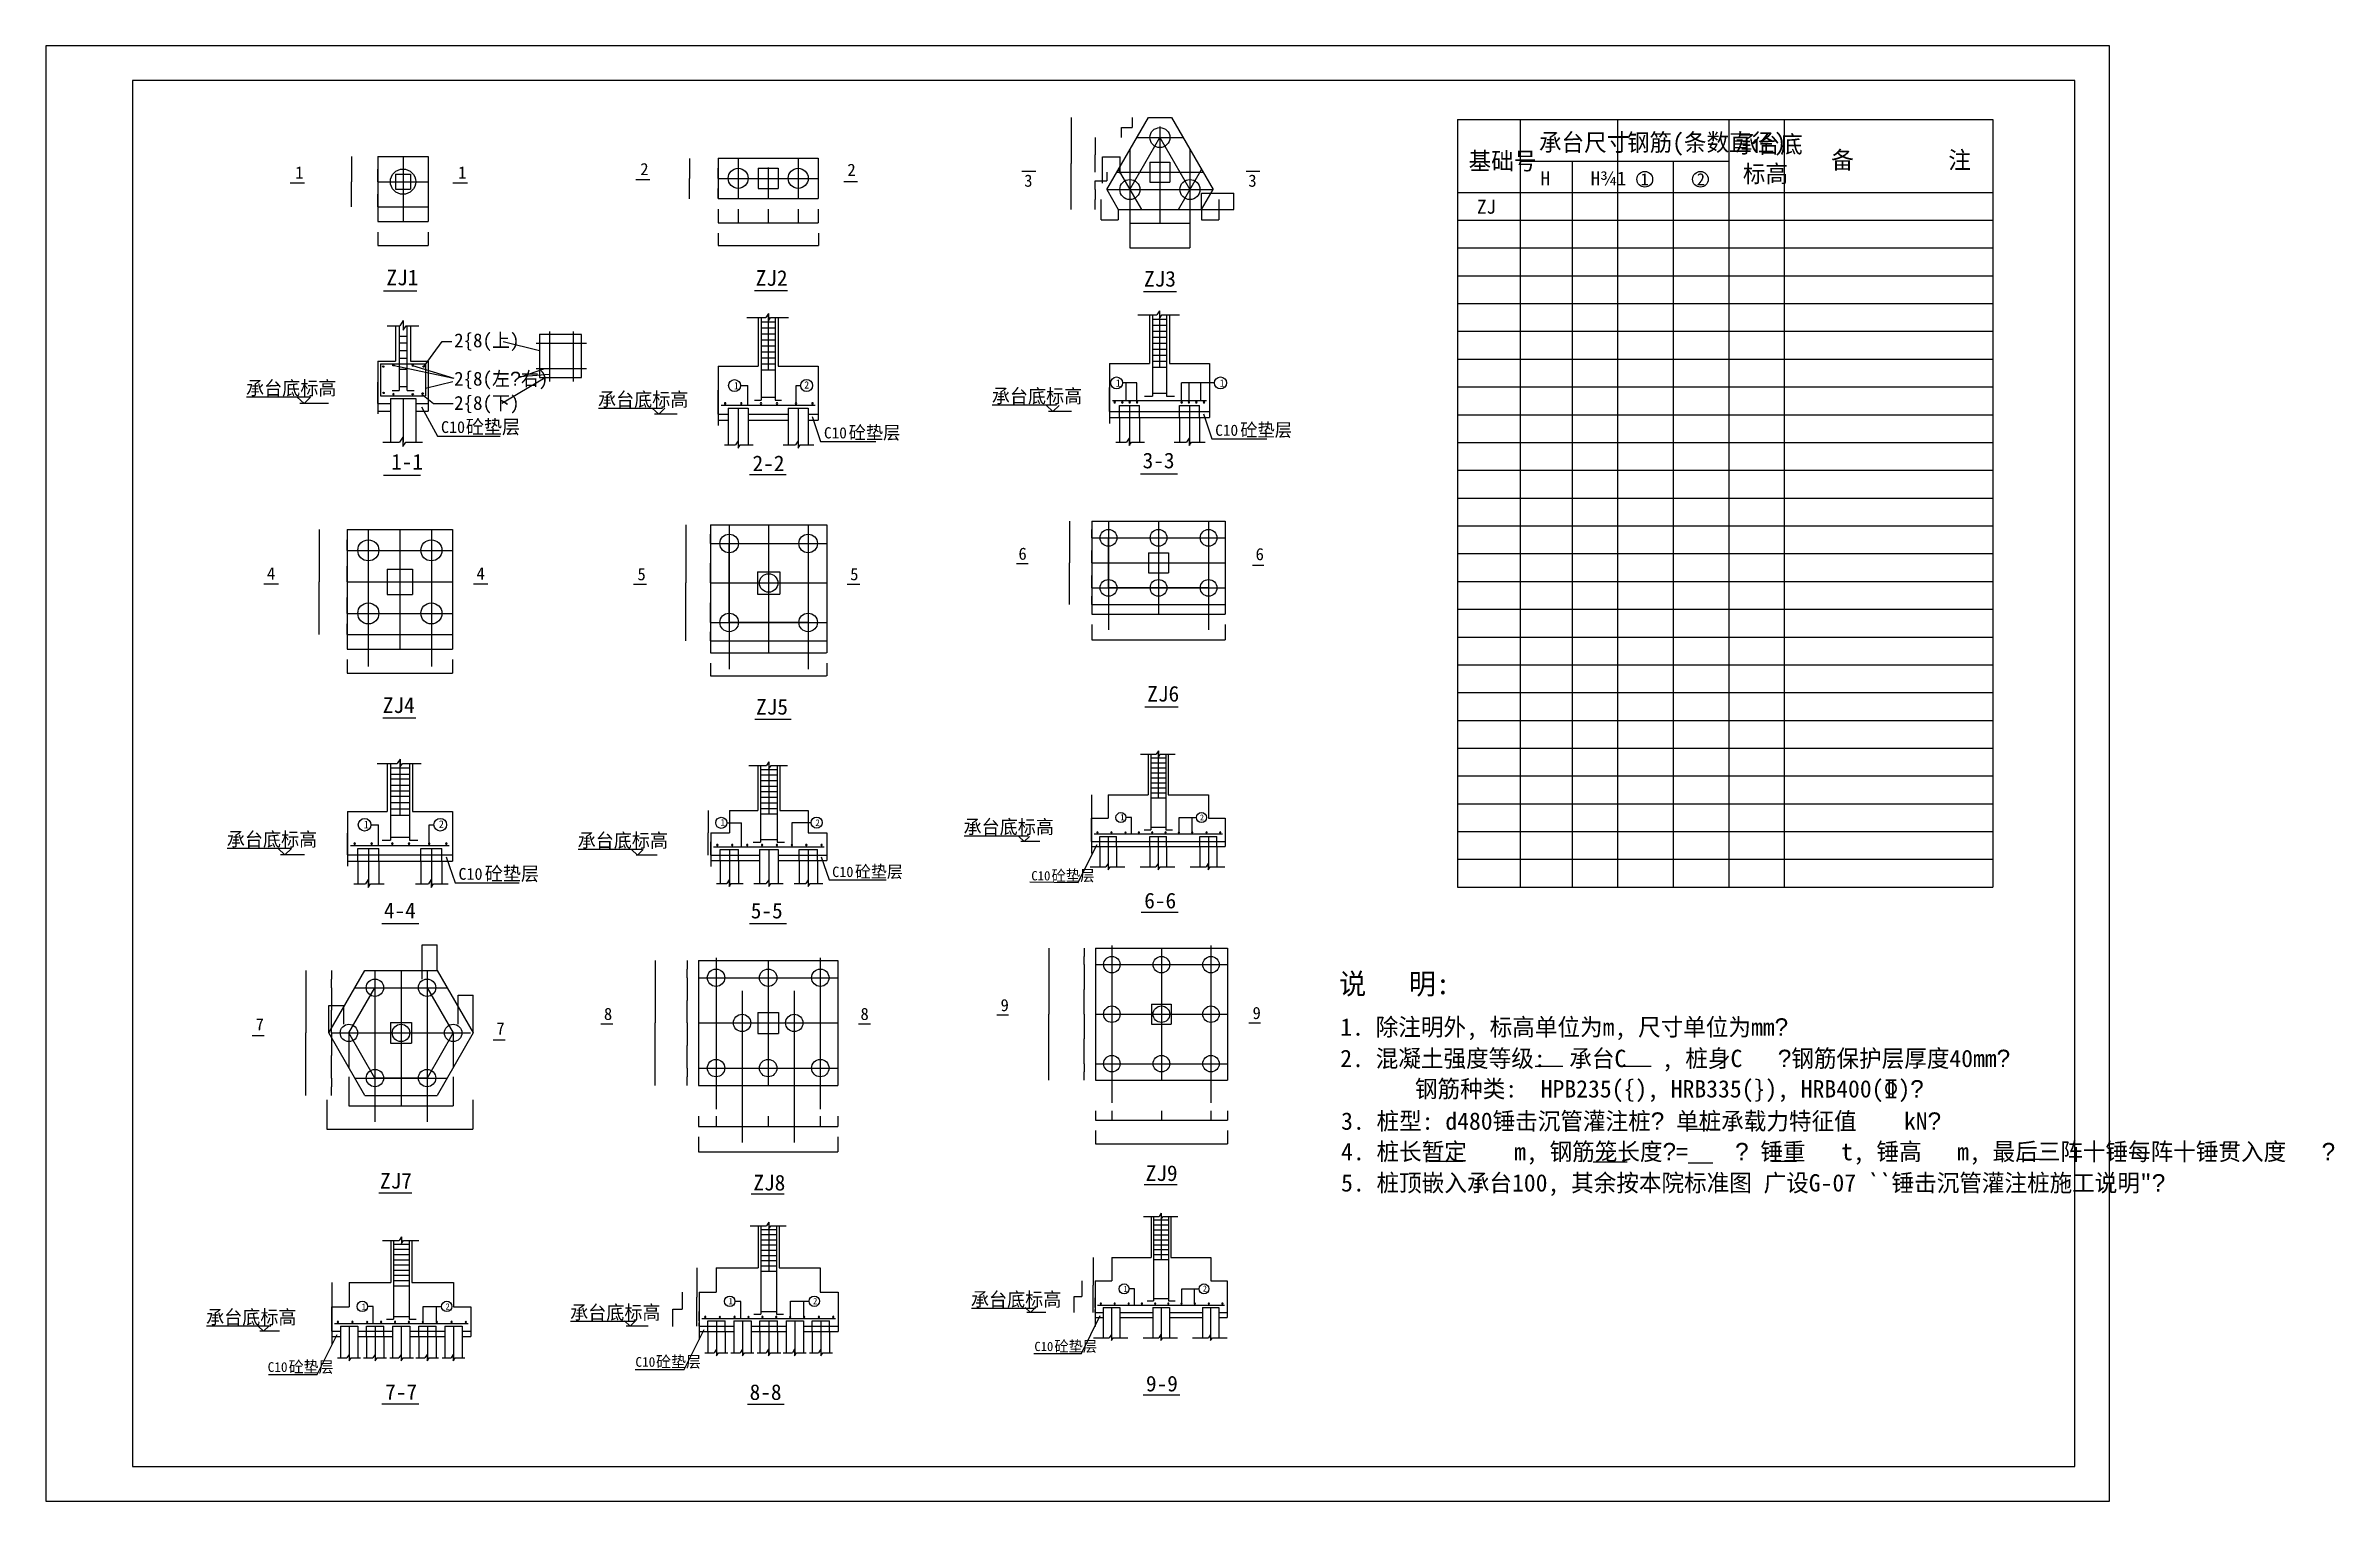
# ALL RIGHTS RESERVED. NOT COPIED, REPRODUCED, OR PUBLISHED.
# Model space of a CAD drawing. Header units: metres. Extents: x 5647 to 71511, y 8406 to 50306.
import ezdxf

# ---------------------------------------------------------------- set-up
doc = ezdxf.new("R2010")
doc.units = ezdxf.units.M
for name, color, linetype in [('1', 1, 'Continuous'), ('3', 7, 'Continuous'), ('AXIS', 7, 'Continuous'), ('CCX', 7, 'Continuous'), ('HZ', 2, 'Continuous'), ('LI', 7, 'Continuous'), ('LIS', 2, 'Continuous'), ('LT', 7, 'Continuous'), ('LTX', 7, 'Continuous'), ('STEEL', 4, 'Continuous'), ('TXT', 7, 'Continuous'), ('ZU', 2, 'Continuous')]:
    doc.layers.add(name, color=color, linetype=linetype)
doc.dimstyles.get("Standard").update_dxf_attribs({"dimtxt": 2.5, "dimasz": 2.5, "dimexe": 1.25, "dimexo": 0.625, "dimtad": 1, "dimcen": 2.5, "dimazin": 3, "dimtfac": 1, "dimtmove": 0, "dimatfit": 3})

# ---------------------------------------------------------------- blocks, each defined once
blk = doc.blocks.new('_CLOSEDFILLED')
at = {"color": 0, "linetype": 'BYBLOCK'}
blk.add_solid([(-1, 0), (0, 0), (-1, 0)], dxfattribs=at)
blk = doc.blocks.new('*D1')
for p, q in [((35468.12, 14754.91), (35468.12, 14299.32)), ((35242.65, 13843.73), (35242.65, 14299.32)), ((35242.9, 14299.32), (35354.385, 14299.32)), ((35356.385, 14299.32), (35467.87, 14299.32))]:
    blk.add_line(p, q)
at = {"layer": 'Defpoints'}
for p in [(35468.12, 14754.91), (35242.65, 14299.32), (35242.65, 13843.73)]:
    blk.add_point(p, dxfattribs=at)
at = {"xscale": 0.25, "yscale": 0.25, "rotation": 180}
blk.add_blockref('_CLOSEDFILLED', (35242.65, 14299.32), dxfattribs=at)
at = {"xscale": 0.25, "yscale": 0.25}
blk.add_blockref('_CLOSEDFILLED', (35468.12, 14299.32), dxfattribs=at)
at = {"insert": (35355.385, 14299.32), "char_height": 1, "attachment_point": 5}
blk.add_mtext('H1', dxfattribs=at)
blk = doc.blocks.new('*D2')
for p, q in [((23694.94, 13440.17), (23694.94, 13932.48)), ((23695.19, 13932.48), (23826.315, 13932.48)), ((23828.315, 13932.48), (23959.44, 13932.48)), ((23959.69, 14424.78), (23959.69, 13932.48))]:
    blk.add_line(p, q)
at = {"layer": 'Defpoints'}
for p in [(23694.94, 13932.48), (23959.69, 14424.78), (23694.94, 13440.17)]:
    blk.add_point(p, dxfattribs=at)
at = {"xscale": 0.25, "yscale": 0.25, "rotation": 180}
blk.add_blockref('_CLOSEDFILLED', (23694.94, 13932.48), dxfattribs=at)
at = {"xscale": 0.25, "yscale": 0.25}
blk.add_blockref('_CLOSEDFILLED', (23959.69, 13932.48), dxfattribs=at)
at = {"insert": (23827.315, 13932.48), "char_height": 1, "attachment_point": 5}
blk.add_mtext('H1', dxfattribs=at)
blk = doc.blocks.new('*D3')
for p, q in [((36848.97, 44899.98), (36848.97, 44487.01)), ((38577.14, 44899.98), (38577.14, 44487.01)), ((36849.22, 44487.01), (37711.055, 44487.01)), ((37715.055, 44487.01), (38576.89, 44487.01))]:
    blk.add_line(p, q)
at = {"layer": 'Defpoints'}
for p in [(36848.97, 44899.98), (38577.14, 44899.98), (36848.97, 44487.01)]:
    blk.add_point(p, dxfattribs=at)
at = {"xscale": 0.25, "yscale": 0.25, "rotation": 180}
blk.add_blockref('_CLOSEDFILLED', (36848.97, 44487.01), dxfattribs=at)
at = {"xscale": 0.25, "yscale": 0.25}
blk.add_blockref('_CLOSEDFILLED', (38577.14, 44487.01), dxfattribs=at)
at = {"insert": (37713.055, 44487.01), "char_height": 1, "attachment_point": 5}
blk.add_mtext('1500', dxfattribs=at)
blk = doc.blocks.new('*D4')
for p, q in [((35855.42, 19077.83), (35855.42, 18692.75)), ((35855.67, 18692.75), (37754.405, 18692.75)), ((37758.405, 18692.75), (39657.14, 18692.75)), ((39657.39, 19077.83), (39657.39, 18692.75))]:
    blk.add_line(p, q)
at = {"layer": 'Defpoints'}
for p in [(35855.42, 19077.83), (35855.42, 18692.75), (39657.39, 19077.83)]:
    blk.add_point(p, dxfattribs=at)
at = {"xscale": 0.25, "yscale": 0.25, "rotation": 180}
blk.add_blockref('_CLOSEDFILLED', (35855.42, 18692.75), dxfattribs=at)
at = {"xscale": 0.25, "yscale": 0.25}
blk.add_blockref('_CLOSEDFILLED', (39657.39, 18692.75), dxfattribs=at)
at = {"insert": (37756.405, 18692.75), "char_height": 1, "attachment_point": 5}
blk.add_mtext('4000', dxfattribs=at)
blk = doc.blocks.new('*D5')
for p, q in [((34520.36, 24328.33), (34520.36, 22427.35)), ((34520.11, 22427.35), (34519.86, 22427.35)), ((34520.36, 20526.36), (34520.36, 22427.35)), ((34520.36, 22427.35), (34520.36, 22427.35)), ((34520.61, 22427.35), (34520.86, 22427.35))]:
    blk.add_line(p, q)
at = {"layer": 'Defpoints'}
for p in [(34520.36, 24328.33), (34520.36, 22427.35), (34520.36, 20526.36)]:
    blk.add_point(p, dxfattribs=at)
at = {"xscale": 0.25, "yscale": 0.25}
blk.add_blockref('_CLOSEDFILLED', (34520.36, 22427.35), dxfattribs=at)
at = {"xscale": 0.25, "yscale": 0.25, "rotation": 180}
blk.add_blockref('_CLOSEDFILLED', (34520.36, 22427.35), dxfattribs=at)
at = {"insert": (34520.36, 22428.475), "char_height": 1, "attachment_point": 5}
blk.add_mtext('4000', dxfattribs=at)
blk = doc.blocks.new('*D6')
for p, q in [((23188.17, 23975.91), (23188.17, 22174.98)), ((23187.92, 22174.98), (23187.67, 22174.98)), ((23188.17, 20374.04), (23188.17, 22174.98)), ((23188.17, 22174.98), (23188.17, 22174.98)), ((23188.42, 22174.98), (23188.67, 22174.98))]:
    blk.add_line(p, q)
at = {"layer": 'Defpoints'}
for p in [(23188.17, 23975.91), (23188.17, 22174.98), (23188.17, 20374.04)]:
    blk.add_point(p, dxfattribs=at)
at = {"xscale": 0.25, "yscale": 0.25}
blk.add_blockref('_CLOSEDFILLED', (23188.17, 22174.98), dxfattribs=at)
at = {"xscale": 0.25, "yscale": 0.25, "rotation": 180}
blk.add_blockref('_CLOSEDFILLED', (23188.17, 22174.98), dxfattribs=at)
at = {"insert": (23188.17, 22176.105), "char_height": 1, "attachment_point": 5}
blk.add_mtext('3600', dxfattribs=at)
blk = doc.blocks.new('*D7')
for p, q in [((13132.09, 23689.57), (13132.09, 21888.64)), ((13131.84, 21888.64), (13131.59, 21888.64)), ((13132.09, 20087.71), (13132.09, 21888.64)), ((13132.09, 21888.64), (13132.09, 21888.64)), ((13132.34, 21888.64), (13132.59, 21888.64))]:
    blk.add_line(p, q)
at = {"layer": 'Defpoints'}
for p in [(13132.09, 23689.57), (13132.09, 21888.64), (13132.09, 20087.71)]:
    blk.add_point(p, dxfattribs=at)
at = {"xscale": 0.25, "yscale": 0.25}
blk.add_blockref('_CLOSEDFILLED', (13132.09, 21888.64), dxfattribs=at)
at = {"xscale": 0.25, "yscale": 0.25, "rotation": 180}
blk.add_blockref('_CLOSEDFILLED', (13132.09, 21888.64), dxfattribs=at)
at = {"insert": (13132.09, 21889.765), "char_height": 1, "attachment_point": 5}
blk.add_mtext('3600', dxfattribs=at)
blk = doc.blocks.new('*D8')
for p, q in [((24437.42, 18895.52), (24437.42, 18461.8)), ((24437.67, 18461.8), (26436.46, 18461.8)), ((26440.46, 18461.8), (28439.25, 18461.8)), ((28439.5, 18895.52), (28439.5, 18461.8))]:
    blk.add_line(p, q)
at = {"layer": 'Defpoints'}
for p in [(24437.42, 18895.52), (24437.42, 18461.8), (28439.5, 18895.52)]:
    blk.add_point(p, dxfattribs=at)
at = {"xscale": 0.25, "yscale": 0.25, "rotation": 180}
blk.add_blockref('_CLOSEDFILLED', (24437.42, 18461.8), dxfattribs=at)
at = {"xscale": 0.25, "yscale": 0.25}
blk.add_blockref('_CLOSEDFILLED', (28439.5, 18461.8), dxfattribs=at)
at = {"insert": (26438.46, 18461.8), "char_height": 1, "attachment_point": 5}
blk.add_mtext('4000', dxfattribs=at)
blk = doc.blocks.new('*D9')
for p, q in [((13735.41, 19958.7), (13735.41, 19114.53)), ((17941.12, 19958.7), (17941.12, 19114.53)), ((13735.66, 19114.53), (15836.265, 19114.53)), ((15840.265, 19114.53), (17940.87, 19114.53))]:
    blk.add_line(p, q)
at = {"layer": 'Defpoints'}
for p in [(13735.41, 19958.7), (17941.12, 19958.7), (13735.41, 19114.53)]:
    blk.add_point(p, dxfattribs=at)
at = {"xscale": 0.25, "yscale": 0.25, "rotation": 180}
blk.add_blockref('_CLOSEDFILLED', (13735.41, 19114.53), dxfattribs=at)
at = {"xscale": 0.25, "yscale": 0.25}
blk.add_blockref('_CLOSEDFILLED', (17941.12, 19114.53), dxfattribs=at)
at = {"insert": (15838.265, 19114.53), "char_height": 1, "attachment_point": 5}
blk.add_mtext('4200', dxfattribs=at)
blk = doc.blocks.new('*D10')
for p, q in [((24782.01, 32531.21), (24782.01, 32167.66)), ((28122.41, 32531.21), (28122.41, 32167.66)), ((24782.26, 32167.66), (26450.21, 32167.66)), ((26454.21, 32167.66), (28122.16, 32167.66))]:
    blk.add_line(p, q)
at = {"layer": 'Defpoints'}
for p in [(24782.01, 32531.21), (28122.41, 32531.21), (24782.01, 32167.66)]:
    blk.add_point(p, dxfattribs=at)
at = {"xscale": 0.25, "yscale": 0.25, "rotation": 180}
blk.add_blockref('_CLOSEDFILLED', (24782.01, 32167.66), dxfattribs=at)
at = {"xscale": 0.25, "yscale": 0.25}
blk.add_blockref('_CLOSEDFILLED', (28122.41, 32167.66), dxfattribs=at)
at = {"insert": (26452.21, 32167.66), "char_height": 1, "attachment_point": 5}
blk.add_mtext('2400', dxfattribs=at)
blk = doc.blocks.new('*D11')
for p, q in [((14325.92, 32634.64), (14325.92, 32247.35)), ((17350.22, 32634.64), (17350.22, 32247.35)), ((14326.17, 32247.35), (15836.07, 32247.35)), ((15840.07, 32247.35), (17349.97, 32247.35))]:
    blk.add_line(p, q)
at = {"layer": 'Defpoints'}
for p in [(14325.92, 32634.64), (17350.22, 32634.64), (14325.92, 32247.35)]:
    blk.add_point(p, dxfattribs=at)
at = {"xscale": 0.25, "yscale": 0.25, "rotation": 180}
blk.add_blockref('_CLOSEDFILLED', (14325.92, 32247.35), dxfattribs=at)
at = {"xscale": 0.25, "yscale": 0.25}
blk.add_blockref('_CLOSEDFILLED', (17350.22, 32247.35), dxfattribs=at)
at = {"insert": (15838.07, 32247.35), "char_height": 1, "attachment_point": 5}
blk.add_mtext('2500', dxfattribs=at)
blk = doc.blocks.new('*D12')
for p, q in [((13520.31, 36384.2), (13520.31, 34872.05)), ((13520.06, 34872.05), (13519.81, 34872.05)), ((13520.31, 33359.9), (13520.31, 34872.05)), ((13520.31, 34872.05), (13520.31, 34872.05)), ((13520.56, 34872.05), (13520.81, 34872.05))]:
    blk.add_line(p, q)
at = {"layer": 'Defpoints'}
for p in [(13520.31, 36384.2), (13520.31, 34872.05), (13520.31, 33359.9)]:
    blk.add_point(p, dxfattribs=at)
at = {"xscale": 0.25, "yscale": 0.25}
blk.add_blockref('_CLOSEDFILLED', (13520.31, 34872.05), dxfattribs=at)
at = {"xscale": 0.25, "yscale": 0.25, "rotation": 180}
blk.add_blockref('_CLOSEDFILLED', (13520.31, 34872.05), dxfattribs=at)
at = {"insert": (13520.31, 34873.175), "char_height": 1, "attachment_point": 5}
blk.add_mtext('2500', dxfattribs=at)
blk = doc.blocks.new('*D13')
for p, q in [((24071.3, 36511.44), (24071.3, 34841.24)), ((24071.05, 34841.24), (24070.8, 34841.24)), ((24071.3, 33171.04), (24071.3, 34841.24)), ((24071.3, 34841.24), (24071.3, 34841.24)), ((24071.55, 34841.24), (24071.8, 34841.24))]:
    blk.add_line(p, q)
at = {"layer": 'Defpoints'}
for p in [(24071.3, 36511.44), (24071.3, 34841.24), (24071.3, 33171.04)]:
    blk.add_point(p, dxfattribs=at)
at = {"xscale": 0.25, "yscale": 0.25}
blk.add_blockref('_CLOSEDFILLED', (24071.3, 34841.24), dxfattribs=at)
at = {"xscale": 0.25, "yscale": 0.25, "rotation": 180}
blk.add_blockref('_CLOSEDFILLED', (24071.3, 34841.24), dxfattribs=at)
at = {"insert": (24071.3, 34842.365), "char_height": 1, "attachment_point": 5}
blk.add_mtext('2400', dxfattribs=at)
blk = doc.blocks.new('*D14')
for p, q in [((35113.43, 36620.44), (35113.43, 35419.82)), ((35113.18, 35419.82), (35112.93, 35419.82)), ((35113.43, 34219.2), (35113.43, 35419.82)), ((35113.43, 35419.82), (35113.43, 35419.82)), ((35113.68, 35419.82), (35113.93, 35419.82))]:
    blk.add_line(p, q)
at = {"layer": 'Defpoints'}
for p in [(35113.43, 36620.44), (35113.43, 35419.82), (35113.43, 34219.2)]:
    blk.add_point(p, dxfattribs=at)
at = {"xscale": 0.25, "yscale": 0.25}
blk.add_blockref('_CLOSEDFILLED', (35113.43, 35419.82), dxfattribs=at)
at = {"xscale": 0.25, "yscale": 0.25, "rotation": 180}
blk.add_blockref('_CLOSEDFILLED', (35113.43, 35419.82), dxfattribs=at)
at = {"insert": (35113.43, 35420.945), "char_height": 1, "attachment_point": 5}
blk.add_mtext('2500', dxfattribs=at)
blk = doc.blocks.new('*D15')
for p, q in [((35753.07, 33643.35), (35753.07, 33206.88)), ((39595.06, 33643.35), (39595.06, 33206.88)), ((35753.32, 33206.88), (37672.065, 33206.88)), ((37676.065, 33206.88), (39594.81, 33206.88))]:
    blk.add_line(p, q)
at = {"layer": 'Defpoints'}
for p in [(35753.07, 33643.35), (39595.06, 33643.35), (35753.07, 33206.88)]:
    blk.add_point(p, dxfattribs=at)
at = {"xscale": 0.25, "yscale": 0.25, "rotation": 180}
blk.add_blockref('_CLOSEDFILLED', (35753.07, 33206.88), dxfattribs=at)
at = {"xscale": 0.25, "yscale": 0.25}
blk.add_blockref('_CLOSEDFILLED', (39595.06, 33206.88), dxfattribs=at)
at = {"insert": (37674.065, 33206.88), "char_height": 1, "attachment_point": 5}
blk.add_mtext('4000', dxfattribs=at)
blk = doc.blocks.new('*D16')
for p, q in [((36058.78, 46353.09), (36058.78, 47111.96)), ((36059.03, 47111.96), (36312.825, 47111.96)), ((36315.825, 47111.96), (36569.62, 47111.96)), ((36569.87, 46633.22), (36569.87, 47111.96))]:
    blk.add_line(p, q)
at = {"layer": 'Defpoints'}
for p in [(36058.78, 47111.96), (36058.78, 46353.09), (36569.87, 46633.22)]:
    blk.add_point(p, dxfattribs=at)
at = {"xscale": 0.25, "yscale": 0.25, "rotation": 180}
blk.add_blockref('_CLOSEDFILLED', (36058.78, 47111.96), dxfattribs=at)
at = {"xscale": 0.25, "yscale": 0.25}
blk.add_blockref('_CLOSEDFILLED', (36569.87, 47111.96), dxfattribs=at)
at = {"insert": (36314.325, 47111.96), "char_height": 1, "attachment_point": 5}
blk.add_mtext('500', dxfattribs=at)
blk = doc.blocks.new('*D17')
for p, q in [((35154.27, 48239.42), (35154.27, 46915.07)), ((35154.02, 46915.07), (35153.77, 46915.07)), ((35154.27, 45590.72), (35154.27, 46915.07)), ((35154.27, 46915.07), (35154.27, 46915.07)), ((35154.52, 46915.07), (35154.77, 46915.07))]:
    blk.add_line(p, q)
at = {"layer": 'Defpoints'}
for p in [(35154.27, 48239.42), (35154.27, 46915.07), (35154.27, 45590.72)]:
    blk.add_point(p, dxfattribs=at)
at = {"xscale": 0.25, "yscale": 0.25}
blk.add_blockref('_CLOSEDFILLED', (35154.27, 46915.07), dxfattribs=at)
at = {"xscale": 0.25, "yscale": 0.25, "rotation": 180}
blk.add_blockref('_CLOSEDFILLED', (35154.27, 46915.07), dxfattribs=at)
at = {"insert": (35154.27, 46916.195), "char_height": 1, "attachment_point": 5}
blk.add_mtext('2300', dxfattribs=at)
blk = doc.blocks.new('*D18')
for p, q in [((15202.25, 44943.71), (15202.25, 44560.53)), ((16657.55, 44943.71), (16657.55, 44560.53)), ((15202.5, 44560.53), (15927.9, 44560.53)), ((15931.9, 44560.53), (16657.3, 44560.53))]:
    blk.add_line(p, q)
at = {"layer": 'Defpoints'}
for p in [(15202.25, 44943.71), (16657.55, 44943.71), (15202.25, 44560.53)]:
    blk.add_point(p, dxfattribs=at)
at = {"xscale": 0.25, "yscale": 0.25, "rotation": 180}
blk.add_blockref('_CLOSEDFILLED', (15202.25, 44560.53), dxfattribs=at)
at = {"xscale": 0.25, "yscale": 0.25}
blk.add_blockref('_CLOSEDFILLED', (16657.55, 44560.53), dxfattribs=at)
at = {"insert": (15929.9, 44560.53), "char_height": 1, "attachment_point": 5}
blk.add_mtext('1000', dxfattribs=at)
blk = doc.blocks.new('*D19')
for p, q in [((24177.69, 47060.58), (24177.69, 46480.67)), ((24177.44, 46480.67), (24177.19, 46480.67)), ((24177.69, 45900.76), (24177.69, 46480.67)), ((24177.69, 46480.67), (24177.69, 46480.67)), ((24177.94, 46480.67), (24178.19, 46480.67))]:
    blk.add_line(p, q)
at = {"layer": 'Defpoints'}
for p in [(24177.69, 47060.58), (24177.69, 46480.67), (24177.69, 45900.76)]:
    blk.add_point(p, dxfattribs=at)
at = {"xscale": 0.25, "yscale": 0.25}
blk.add_blockref('_CLOSEDFILLED', (24177.69, 46480.67), dxfattribs=at)
at = {"xscale": 0.25, "yscale": 0.25, "rotation": 180}
blk.add_blockref('_CLOSEDFILLED', (24177.69, 46480.67), dxfattribs=at)
at = {"insert": (24177.69, 46481.795), "char_height": 1, "attachment_point": 5}
blk.add_mtext('1000', dxfattribs=at)
blk = doc.blocks.new('*D20')
for p, q in [((14445.62, 47120.94), (14445.62, 46393.29)), ((14445.37, 46393.29), (14445.12, 46393.29)), ((14445.62, 45665.64), (14445.62, 46393.29)), ((14445.62, 46393.29), (14445.62, 46393.29)), ((14445.87, 46393.29), (14446.12, 46393.29))]:
    blk.add_line(p, q)
at = {"layer": 'Defpoints'}
for p in [(14445.62, 47120.94), (14445.62, 46393.29), (14445.62, 45665.64)]:
    blk.add_point(p, dxfattribs=at)
at = {"xscale": 0.25, "yscale": 0.25}
blk.add_blockref('_CLOSEDFILLED', (14445.62, 46393.29), dxfattribs=at)
at = {"xscale": 0.25, "yscale": 0.25, "rotation": 180}
blk.add_blockref('_CLOSEDFILLED', (14445.62, 46393.29), dxfattribs=at)
at = {"insert": (14445.62, 46394.415), "char_height": 1, "attachment_point": 5}
blk.add_mtext('1000', dxfattribs=at)
blk = doc.blocks.new('*D21')
for p, q in [((24999.09, 44908.88), (24999.09, 44560.53)), ((27890.98, 44908.88), (27890.98, 44560.53)), ((24999.34, 44560.53), (26443.035, 44560.53)), ((26447.035, 44560.53), (27890.73, 44560.53))]:
    blk.add_line(p, q)
at = {"layer": 'Defpoints'}
for p in [(24999.09, 44908.88), (27890.98, 44908.88), (24999.09, 44560.53)]:
    blk.add_point(p, dxfattribs=at)
at = {"xscale": 0.25, "yscale": 0.25, "rotation": 180}
blk.add_blockref('_CLOSEDFILLED', (24999.09, 44560.53), dxfattribs=at)
at = {"xscale": 0.25, "yscale": 0.25}
blk.add_blockref('_CLOSEDFILLED', (27890.98, 44560.53), dxfattribs=at)
at = {"insert": (26445.035, 44560.53), "char_height": 1, "attachment_point": 5}
blk.add_mtext('2500', dxfattribs=at)
blk = doc.blocks.new('*D22')
for p, q in [((24781.76, 36244.64), (24781.51, 36244.64)), ((24782.01, 36511.44), (24782.01, 36244.64)), ((24782.01, 35977.83), (24782.01, 36244.64)), ((24782.01, 36244.64), (24782.01, 36244.64)), ((24782.26, 36244.64), (24782.51, 36244.64))]:
    blk.add_line(p, q)
at = {"layer": 'Defpoints'}
for p in [(24782.01, 36511.44), (24782.01, 36244.64), (24782.01, 35977.83)]:
    blk.add_point(p, dxfattribs=at)
at = {"layer": 'CCX', "xscale": 0.25, "yscale": 0.25}
blk.add_blockref('_CLOSEDFILLED', (24782.01, 36244.64), dxfattribs=at)
at = {"layer": 'CCX', "xscale": 0.25, "yscale": 0.25, "rotation": 180}
blk.add_blockref('_CLOSEDFILLED', (24782.01, 36244.64), dxfattribs=at)
at = {"layer": 'CCX', "insert": (24782.01, 36245.765), "char_height": 1, "attachment_point": 5}
blk.add_mtext('500', dxfattribs=at)
blk = doc.blocks.new('*D23')
for p, q in [((24781.76, 34272.95), (24781.51, 34272.95)), ((24782.01, 34841.24), (24782.01, 34272.95)), ((24782.01, 33704.65), (24782.01, 34272.95)), ((24782.01, 34272.95), (24782.01, 34272.95)), ((24782.26, 34272.95), (24782.51, 34272.95))]:
    blk.add_line(p, q)
at = {"layer": 'Defpoints'}
for p in [(24782.01, 34841.24), (24782.01, 34272.95), (24782.01, 33704.65)]:
    blk.add_point(p, dxfattribs=at)
at = {"layer": 'CCX', "xscale": 0.25, "yscale": 0.25}
blk.add_blockref('_CLOSEDFILLED', (24782.01, 34272.95), dxfattribs=at)
at = {"layer": 'CCX', "xscale": 0.25, "yscale": 0.25, "rotation": 180}
blk.add_blockref('_CLOSEDFILLED', (24782.01, 34272.95), dxfattribs=at)
at = {"layer": 'CCX', "insert": (24782.01, 34274.075), "char_height": 1, "attachment_point": 5}
blk.add_mtext('1075', dxfattribs=at)
blk = doc.blocks.new('*D24')
for p, q in [((24782.01, 35977.83), (24782.01, 35409.54)), ((24781.76, 35409.54), (24781.51, 35409.54)), ((24782.01, 34841.24), (24782.01, 35409.54)), ((24782.01, 35409.54), (24782.01, 35409.54)), ((24782.26, 35409.54), (24782.51, 35409.54))]:
    blk.add_line(p, q)
at = {"layer": 'Defpoints'}
for p in [(24782.01, 35977.83), (24782.01, 35409.54), (24782.01, 34841.24)]:
    blk.add_point(p, dxfattribs=at)
at = {"layer": 'CCX', "xscale": 0.25, "yscale": 0.25}
blk.add_blockref('_CLOSEDFILLED', (24782.01, 35409.54), dxfattribs=at)
at = {"layer": 'CCX', "xscale": 0.25, "yscale": 0.25, "rotation": 180}
blk.add_blockref('_CLOSEDFILLED', (24782.01, 35409.54), dxfattribs=at)
at = {"layer": 'CCX', "insert": (24782.01, 35410.665), "char_height": 1, "attachment_point": 5}
blk.add_mtext('1075', dxfattribs=at)
blk = doc.blocks.new('*D25')
for p, q in [((14325.92, 36384.2), (14325.92, 36081.77)), ((14325.67, 36081.77), (14325.42, 36081.77)), ((14325.92, 35779.34), (14325.92, 36081.77)), ((14325.92, 36081.77), (14325.92, 36081.77)), ((14326.17, 36081.77), (14326.42, 36081.77))]:
    blk.add_line(p, q)
at = {"layer": 'Defpoints'}
for p in [(14325.92, 36384.2), (14325.92, 36081.77), (14325.92, 35779.34)]:
    blk.add_point(p, dxfattribs=at)
at = {"layer": 'CCX', "xscale": 0.25, "yscale": 0.25}
blk.add_blockref('_CLOSEDFILLED', (14325.92, 36081.77), dxfattribs=at)
at = {"layer": 'CCX', "xscale": 0.25, "yscale": 0.25, "rotation": 180}
blk.add_blockref('_CLOSEDFILLED', (14325.92, 36081.77), dxfattribs=at)
at = {"layer": 'CCX', "insert": (14325.92, 36082.895), "char_height": 1, "attachment_point": 5}
blk.add_mtext('500', dxfattribs=at)
blk = doc.blocks.new('*D26')
for p, q in [((14325.67, 33662.33), (14325.42, 33662.33)), ((14325.92, 33964.76), (14325.92, 33662.33)), ((14325.92, 33359.9), (14325.92, 33662.33)), ((14325.92, 33662.33), (14325.92, 33662.33)), ((14326.17, 33662.33), (14326.42, 33662.33))]:
    blk.add_line(p, q)
at = {"layer": 'Defpoints'}
for p in [(14325.92, 33964.76), (14325.92, 33662.33), (14325.92, 33359.9)]:
    blk.add_point(p, dxfattribs=at)
at = {"layer": 'CCX', "xscale": 0.25, "yscale": 0.25}
blk.add_blockref('_CLOSEDFILLED', (14325.92, 33662.33), dxfattribs=at)
at = {"layer": 'CCX', "xscale": 0.25, "yscale": 0.25, "rotation": 180}
blk.add_blockref('_CLOSEDFILLED', (14325.92, 33662.33), dxfattribs=at)
at = {"layer": 'CCX', "insert": (14325.92, 33663.455), "char_height": 1, "attachment_point": 5}
blk.add_mtext('500', dxfattribs=at)
blk = doc.blocks.new('*D27')
for p, q in [((14325.67, 34418.41), (14325.42, 34418.41)), ((14325.92, 34872.05), (14325.92, 34418.41)), ((14325.92, 33964.76), (14325.92, 34418.41)), ((14325.92, 34418.41), (14325.92, 34418.41)), ((14326.17, 34418.41), (14326.42, 34418.41))]:
    blk.add_line(p, q)
at = {"layer": 'Defpoints'}
for p in [(14325.92, 34872.05), (14325.92, 34418.41), (14325.92, 33964.76)]:
    blk.add_point(p, dxfattribs=at)
at = {"layer": 'CCX', "xscale": 0.25, "yscale": 0.25}
blk.add_blockref('_CLOSEDFILLED', (14325.92, 34418.41), dxfattribs=at)
at = {"layer": 'CCX', "xscale": 0.25, "yscale": 0.25, "rotation": 180}
blk.add_blockref('_CLOSEDFILLED', (14325.92, 34418.41), dxfattribs=at)
at = {"layer": 'CCX', "insert": (14325.92, 34419.535), "char_height": 1, "attachment_point": 5}
blk.add_mtext('750', dxfattribs=at)
blk = doc.blocks.new('*D28')
for p, q in [((38909.72, 45590.72), (38909.72, 46062.77)), ((38909.97, 46062.77), (39372.775, 46062.77)), ((39378.775, 46062.77), (39841.58, 46062.77)), ((39841.83, 45590.72), (39841.83, 46062.77))]:
    blk.add_line(p, q)
at = {"layer": 'Defpoints'}
for p in [(38909.72, 46062.77), (38909.72, 45590.72), (39841.83, 45590.72)]:
    blk.add_point(p, dxfattribs=at)
at = {"layer": 'CCX', "xscale": 0.25, "yscale": 0.25, "rotation": 180}
blk.add_blockref('_CLOSEDFILLED', (38909.72, 46062.77), dxfattribs=at)
at = {"layer": 'CCX', "xscale": 0.25, "yscale": 0.25}
blk.add_blockref('_CLOSEDFILLED', (39841.83, 46062.77), dxfattribs=at)
at = {"layer": 'CCX', "insert": (39375.775, 46062.77), "char_height": 1, "attachment_point": 5}
blk.add_mtext('932,11', dxfattribs=at)
blk = doc.blocks.new('*D29')
for p, q in [((14325.92, 35779.34), (14325.92, 35325.7)), ((14325.67, 35325.7), (14325.42, 35325.7)), ((14325.92, 34872.05), (14325.92, 35325.7)), ((14325.92, 35325.7), (14325.92, 35325.7)), ((14326.17, 35325.7), (14326.42, 35325.7))]:
    blk.add_line(p, q)
at = {"layer": 'Defpoints'}
for p in [(14325.92, 35779.34), (14325.92, 35325.7), (14325.92, 34872.05)]:
    blk.add_point(p, dxfattribs=at)
at = {"layer": 'CCX', "xscale": 0.25, "yscale": 0.25}
blk.add_blockref('_CLOSEDFILLED', (14325.92, 35325.7), dxfattribs=at)
at = {"layer": 'CCX', "xscale": 0.25, "yscale": 0.25, "rotation": 180}
blk.add_blockref('_CLOSEDFILLED', (14325.92, 35325.7), dxfattribs=at)
at = {"layer": 'CCX', "insert": (14325.92, 35326.825), "char_height": 1, "attachment_point": 5}
blk.add_mtext('750', dxfattribs=at)
blk = doc.blocks.new('*D30')
for p, q in [((24998.84, 46201.39), (24998.59, 46201.39)), ((24999.09, 46489.41), (24999.09, 46201.39)), ((24999.09, 45913.36), (24999.09, 46201.39)), ((24999.09, 46201.39), (24999.09, 46201.39)), ((24999.34, 46201.39), (24999.59, 46201.39))]:
    blk.add_line(p, q)
at = {"layer": 'Defpoints'}
for p in [(24999.09, 46489.41), (24999.09, 46201.39), (24999.09, 45913.36)]:
    blk.add_point(p, dxfattribs=at)
at = {"layer": 'CCX', "xscale": 0.25, "yscale": 0.25}
blk.add_blockref('_CLOSEDFILLED', (24999.09, 46201.39), dxfattribs=at)
at = {"layer": 'CCX', "xscale": 0.25, "yscale": 0.25, "rotation": 180}
blk.add_blockref('_CLOSEDFILLED', (24999.09, 46201.39), dxfattribs=at)
at = {"layer": 'CCX', "insert": (24999.09, 46202.515), "char_height": 1, "attachment_point": 5}
blk.add_mtext('500', dxfattribs=at)
blk = doc.blocks.new('*D31')
for p, q in [((24998.84, 46777.44), (24998.59, 46777.44)), ((24999.09, 47065.47), (24999.09, 46777.44)), ((24999.09, 46489.41), (24999.09, 46777.44)), ((24999.09, 46777.44), (24999.09, 46777.44)), ((24999.34, 46777.44), (24999.59, 46777.44))]:
    blk.add_line(p, q)
at = {"layer": 'Defpoints'}
for p in [(24999.09, 47065.47), (24999.09, 46777.44), (24999.09, 46489.41)]:
    blk.add_point(p, dxfattribs=at)
at = {"layer": 'CCX', "xscale": 0.25, "yscale": 0.25}
blk.add_blockref('_CLOSEDFILLED', (24999.09, 46777.44), dxfattribs=at)
at = {"layer": 'CCX', "xscale": 0.25, "yscale": 0.25, "rotation": 180}
blk.add_blockref('_CLOSEDFILLED', (24999.09, 46777.44), dxfattribs=at)
at = {"layer": 'CCX', "insert": (24999.09, 46778.565), "char_height": 1, "attachment_point": 5}
blk.add_mtext('500', dxfattribs=at)
blk = doc.blocks.new('*D32')
for p, q in [((35845.63, 47663.37), (35845.63, 47164.5)), ((35845.38, 47164.5), (35845.13, 47164.5)), ((35845.63, 46665.64), (35845.63, 47164.5)), ((35845.63, 47164.5), (35845.63, 47164.5)), ((35845.88, 47164.5), (35846.13, 47164.5))]:
    blk.add_line(p, q)
at = {"layer": 'Defpoints'}
for p in [(35845.63, 47663.37), (35845.63, 47164.5), (35845.63, 46665.64)]:
    blk.add_point(p, dxfattribs=at)
at = {"layer": 'CCX', "xscale": 0.25, "yscale": 0.25}
blk.add_blockref('_CLOSEDFILLED', (35845.63, 47164.5), dxfattribs=at)
at = {"layer": 'CCX', "xscale": 0.25, "yscale": 0.25, "rotation": 180}
blk.add_blockref('_CLOSEDFILLED', (35845.63, 47164.5), dxfattribs=at)
at = {"layer": 'CCX', "insert": (35845.63, 47165.625), "char_height": 1, "attachment_point": 5}
blk.add_mtext('870', dxfattribs=at)
blk = doc.blocks.new('*D33')
for p, q in [((35845.63, 46166.77), (35845.63, 46416.2)), ((35845.88, 46416.2), (36013.395, 46416.2)), ((36016.395, 46416.2), (36183.91, 46416.2)), ((36184.16, 46665.64), (36184.16, 46416.2))]:
    blk.add_line(p, q)
at = {"layer": 'Defpoints'}
for p in [(35845.63, 46416.2), (35845.63, 46166.77), (36184.16, 46665.64)]:
    blk.add_point(p, dxfattribs=at)
at = {"layer": 'CCX', "xscale": 0.25, "yscale": 0.25, "rotation": 180}
blk.add_blockref('_CLOSEDFILLED', (35845.63, 46416.2), dxfattribs=at)
at = {"layer": 'CCX', "xscale": 0.25, "yscale": 0.25}
blk.add_blockref('_CLOSEDFILLED', (36184.16, 46416.2), dxfattribs=at)
at = {"layer": 'CCX', "insert": (36014.895, 46416.2), "char_height": 1, "attachment_point": 5}
blk.add_mtext('430', dxfattribs=at)
blk = doc.blocks.new('*D34')
for p, q in [((35845.63, 46166.77), (35845.63, 45878.74)), ((35845.38, 45878.74), (35845.13, 45878.74)), ((35845.63, 45590.72), (35845.63, 45878.74)), ((35845.63, 45878.74), (35845.63, 45878.74)), ((35845.88, 45878.74), (35846.13, 45878.74))]:
    blk.add_line(p, q)
at = {"layer": 'Defpoints'}
for p in [(35845.63, 46166.77), (35845.63, 45878.74), (35845.63, 45590.72)]:
    blk.add_point(p, dxfattribs=at)
at = {"layer": 'CCX', "xscale": 0.25, "yscale": 0.25}
blk.add_blockref('_CLOSEDFILLED', (35845.63, 45878.74), dxfattribs=at)
at = {"layer": 'CCX', "xscale": 0.25, "yscale": 0.25, "rotation": 180}
blk.add_blockref('_CLOSEDFILLED', (35845.63, 45878.74), dxfattribs=at)
at = {"layer": 'CCX', "insert": (35845.63, 45879.865), "char_height": 1, "attachment_point": 5}
blk.add_mtext('500', dxfattribs=at)
blk = doc.blocks.new('*D35')
for p, q in [((36912.16, 48239.42), (36912.16, 47951.39)), ((36606.4, 47663.37), (36606.4, 47951.39)), ((36606.65, 47951.39), (36757.78, 47951.39)), ((36760.78, 47951.39), (36911.91, 47951.39))]:
    blk.add_line(p, q)
at = {"layer": 'Defpoints'}
for p in [(36912.16, 48239.42), (36606.4, 47951.39), (36606.4, 47663.37)]:
    blk.add_point(p, dxfattribs=at)
at = {"layer": 'CCX', "xscale": 0.25, "yscale": 0.25, "rotation": 180}
blk.add_blockref('_CLOSEDFILLED', (36606.4, 47951.39), dxfattribs=at)
at = {"layer": 'CCX', "xscale": 0.25, "yscale": 0.25}
blk.add_blockref('_CLOSEDFILLED', (36912.16, 47951.39), dxfattribs=at)
at = {"layer": 'CCX', "insert": (36759.28, 47951.39), "char_height": 1, "attachment_point": 5}
blk.add_mtext('500', dxfattribs=at)
blk = doc.blocks.new('*D36')
for p, q in [((15202.25, 46393.29), (15202.25, 46029.46)), ((15202, 46029.46), (15201.75, 46029.46)), ((15202.25, 45665.64), (15202.25, 46029.46)), ((15202.25, 46029.46), (15202.25, 46029.46)), ((15202.5, 46029.46), (15202.75, 46029.46))]:
    blk.add_line(p, q)
at = {"layer": 'Defpoints'}
for p in [(15202.25, 46393.29), (15202.25, 46029.46), (15202.25, 45665.64)]:
    blk.add_point(p, dxfattribs=at)
at = {"layer": 'CCX', "xscale": 0.25, "yscale": 0.25}
blk.add_blockref('_CLOSEDFILLED', (15202.25, 46029.46), dxfattribs=at)
at = {"layer": 'CCX', "xscale": 0.25, "yscale": 0.25, "rotation": 180}
blk.add_blockref('_CLOSEDFILLED', (15202.25, 46029.46), dxfattribs=at)
at = {"layer": 'CCX', "insert": (15202.25, 46030.585), "char_height": 1, "attachment_point": 5}
blk.add_mtext('500', dxfattribs=at)
blk = doc.blocks.new('*D37')
for p, q in [((15202.25, 47120.94), (15202.25, 46757.11)), ((15202, 46757.11), (15201.75, 46757.11)), ((15202.25, 46393.29), (15202.25, 46757.11)), ((15202.25, 46757.11), (15202.25, 46757.11)), ((15202.5, 46757.11), (15202.75, 46757.11))]:
    blk.add_line(p, q)
at = {"layer": 'Defpoints'}
for p in [(15202.25, 47120.94), (15202.25, 46757.11), (15202.25, 46393.29)]:
    blk.add_point(p, dxfattribs=at)
at = {"layer": 'CCX', "xscale": 0.25, "yscale": 0.25}
blk.add_blockref('_CLOSEDFILLED', (15202.25, 46757.11), dxfattribs=at)
at = {"layer": 'CCX', "xscale": 0.25, "yscale": 0.25, "rotation": 180}
blk.add_blockref('_CLOSEDFILLED', (15202.25, 46757.11), dxfattribs=at)
at = {"layer": 'CCX', "insert": (15202.25, 46758.235), "char_height": 1, "attachment_point": 5}
blk.add_mtext('500', dxfattribs=at)
blk = doc.blocks.new('*D38')
for p, q in [((27588.8, 33171.04), (27588.8, 32831.21)), ((28122.41, 33171.04), (28122.41, 32831.21)), ((27589.05, 32831.21), (27854.105, 32831.21)), ((27857.105, 32831.21), (28122.16, 32831.21))]:
    blk.add_line(p, q)
at = {"layer": 'Defpoints'}
for p in [(27588.8, 33171.04), (28122.41, 33171.04), (27588.8, 32831.21)]:
    blk.add_point(p, dxfattribs=at)
at = {"layer": 'CCX', "xscale": 0.25, "yscale": 0.25, "rotation": 180}
blk.add_blockref('_CLOSEDFILLED', (27588.8, 32831.21), dxfattribs=at)
at = {"layer": 'CCX', "xscale": 0.25, "yscale": 0.25}
blk.add_blockref('_CLOSEDFILLED', (28122.41, 32831.21), dxfattribs=at)
at = {"layer": 'CCX', "insert": (27855.605, 32831.21), "char_height": 1, "attachment_point": 5}
blk.add_mtext('500', dxfattribs=at)
blk = doc.blocks.new('*D39')
for p, q in [((24782.01, 33171.04), (24782.01, 32831.21)), ((25315.62, 33171.04), (25315.62, 32831.21)), ((24782.26, 32831.21), (25047.315, 32831.21)), ((25050.315, 32831.21), (25315.37, 32831.21))]:
    blk.add_line(p, q)
at = {"layer": 'Defpoints'}
for p in [(24782.01, 33171.04), (25315.62, 33171.04), (24782.01, 32831.21)]:
    blk.add_point(p, dxfattribs=at)
at = {"layer": 'CCX', "xscale": 0.25, "yscale": 0.25, "rotation": 180}
blk.add_blockref('_CLOSEDFILLED', (24782.01, 32831.21), dxfattribs=at)
at = {"layer": 'CCX', "xscale": 0.25, "yscale": 0.25}
blk.add_blockref('_CLOSEDFILLED', (25315.62, 32831.21), dxfattribs=at)
at = {"layer": 'CCX', "insert": (25048.815, 32831.21), "char_height": 1, "attachment_point": 5}
blk.add_mtext('500', dxfattribs=at)
blk = doc.blocks.new('*D40')
for p, q in [((25315.62, 33171.04), (25315.62, 32831.21)), ((26452.21, 33171.04), (26452.21, 32831.21)), ((25315.87, 32831.21), (25881.915, 32831.21)), ((25885.915, 32831.21), (26451.96, 32831.21))]:
    blk.add_line(p, q)
at = {"layer": 'Defpoints'}
for p in [(25315.62, 33171.04), (26452.21, 33171.04), (25315.62, 32831.21)]:
    blk.add_point(p, dxfattribs=at)
at = {"layer": 'CCX', "xscale": 0.25, "yscale": 0.25, "rotation": 180}
blk.add_blockref('_CLOSEDFILLED', (25315.62, 32831.21), dxfattribs=at)
at = {"layer": 'CCX', "xscale": 0.25, "yscale": 0.25}
blk.add_blockref('_CLOSEDFILLED', (26452.21, 32831.21), dxfattribs=at)
at = {"layer": 'CCX', "insert": (25883.915, 32831.21), "char_height": 1, "attachment_point": 5}
blk.add_mtext('1075', dxfattribs=at)
blk = doc.blocks.new('*D41')
for p, q in [((26452.21, 33171.04), (26452.21, 32831.21)), ((27588.8, 33171.04), (27588.8, 32831.21)), ((26452.46, 32831.21), (27018.505, 32831.21)), ((27022.505, 32831.21), (27588.55, 32831.21))]:
    blk.add_line(p, q)
at = {"layer": 'Defpoints'}
for p in [(26452.21, 33171.04), (27588.8, 33171.04), (26452.21, 32831.21)]:
    blk.add_point(p, dxfattribs=at)
at = {"layer": 'CCX', "xscale": 0.25, "yscale": 0.25, "rotation": 180}
blk.add_blockref('_CLOSEDFILLED', (26452.21, 32831.21), dxfattribs=at)
at = {"layer": 'CCX', "xscale": 0.25, "yscale": 0.25}
blk.add_blockref('_CLOSEDFILLED', (27588.8, 32831.21), dxfattribs=at)
at = {"layer": 'CCX', "insert": (27020.505, 32831.21), "char_height": 1, "attachment_point": 5}
blk.add_mtext('1075', dxfattribs=at)
blk = doc.blocks.new('*D42')
for p, q in [((24787.03, 27392.83), (24786.78, 27392.83)), ((24787.28, 27167.59), (24787.28, 27392.83)), ((24787.28, 27247.63), (24787.28, 27392.83)), ((24787.28, 27392.83), (24787.28, 27392.83)), ((24787.53, 27392.83), (24787.78, 27392.83))]:
    blk.add_line(p, q)
at = {"layer": 'Defpoints'}
for p in [(24787.28, 27392.83), (24787.28, 27247.63), (24787.28, 27167.59)]:
    blk.add_point(p, dxfattribs=at)
at = {"layer": 'CCX', "xscale": 0.25, "yscale": 0.25}
blk.add_blockref('_CLOSEDFILLED', (24787.28, 27392.83), dxfattribs=at)
at = {"layer": 'CCX', "xscale": 0.25, "yscale": 0.25, "rotation": 180}
blk.add_blockref('_CLOSEDFILLED', (24787.28, 27392.83), dxfattribs=at)
at = {"layer": 'CCX', "insert": (24787.28, 27393.955), "char_height": 1, "attachment_point": 5}
blk.add_mtext('40', dxfattribs=at)
blk = doc.blocks.new('*D43')
for p, q in [((24787.28, 27007.51), (24787.28, 26676.68)), ((24787.03, 26676.68), (24786.78, 26676.68)), ((24787.28, 26847.42), (24787.28, 26676.68)), ((24787.28, 26676.68), (24787.28, 26676.68)), ((24787.53, 26676.68), (24787.78, 26676.68))]:
    blk.add_line(p, q)
at = {"layer": 'Defpoints'}
for p in [(24787.28, 27007.51), (24787.28, 26847.42), (24787.28, 26676.68)]:
    blk.add_point(p, dxfattribs=at)
at = {"layer": 'CCX', "xscale": 0.25, "yscale": 0.25}
blk.add_blockref('_CLOSEDFILLED', (24787.28, 26676.68), dxfattribs=at)
at = {"layer": 'CCX', "xscale": 0.25, "yscale": 0.25, "rotation": 180}
blk.add_blockref('_CLOSEDFILLED', (24787.28, 26676.68), dxfattribs=at)
at = {"layer": 'CCX', "insert": (24787.28, 26677.805), "char_height": 1, "attachment_point": 5}
blk.add_mtext('80', dxfattribs=at)
blk = doc.blocks.new('*D44')
for p, q in [((24787.03, 27101.67), (24786.78, 27101.67)), ((24787.28, 27167.59), (24787.28, 27101.67)), ((24787.28, 27007.51), (24787.28, 27101.67)), ((24787.28, 27101.67), (24787.28, 27101.67)), ((24787.53, 27101.67), (24787.78, 27101.67))]:
    blk.add_line(p, q)
at = {"layer": 'Defpoints'}
for p in [(24787.28, 27167.59), (24787.28, 27101.67), (24787.28, 27007.51)]:
    blk.add_point(p, dxfattribs=at)
at = {"layer": 'CCX', "xscale": 0.25, "yscale": 0.25}
blk.add_blockref('_CLOSEDFILLED', (24787.28, 27101.67), dxfattribs=at)
at = {"layer": 'CCX', "xscale": 0.25, "yscale": 0.25, "rotation": 180}
blk.add_blockref('_CLOSEDFILLED', (24787.28, 27101.67), dxfattribs=at)
at = {"layer": 'CCX', "insert": (24787.28, 27102.795), "char_height": 1, "attachment_point": 5}
blk.add_mtext('100', dxfattribs=at)
blk = doc.blocks.new('*D45')
for p, q in [((24787.03, 27327.67), (24786.78, 27327.67)), ((24787.28, 27647.84), (24787.28, 27327.67)), ((24787.28, 27007.51), (24787.28, 27327.67)), ((24787.28, 27327.67), (24787.28, 27327.67)), ((24787.53, 27327.67), (24787.78, 27327.67))]:
    blk.add_line(p, q)
at = {"layer": 'Defpoints'}
for p in [(24787.28, 27647.84), (24787.28, 27327.67), (24787.28, 27007.51)]:
    blk.add_point(p, dxfattribs=at)
at = {"layer": 'CCX', "xscale": 0.25, "yscale": 0.25}
blk.add_blockref('_CLOSEDFILLED', (24787.28, 27327.67), dxfattribs=at)
at = {"layer": 'CCX', "xscale": 0.25, "yscale": 0.25, "rotation": 180}
blk.add_blockref('_CLOSEDFILLED', (24787.28, 27327.67), dxfattribs=at)
at = {"layer": 'CCX', "insert": (24787.28, 27328.795), "char_height": 1, "attachment_point": 5}
blk.add_mtext('H1', dxfattribs=at)
blk = doc.blocks.new('*D46')
for p, q in [((24713.96, 28288.17), (24713.96, 27647.84)), ((24713.71, 27647.84), (24713.46, 27647.84)), ((24713.96, 27007.51), (24713.96, 27647.84)), ((24713.96, 27647.84), (24713.96, 27647.84)), ((24714.21, 27647.84), (24714.46, 27647.84))]:
    blk.add_line(p, q)
at = {"layer": 'Defpoints'}
for p in [(24713.96, 28288.17), (24713.96, 27647.84), (24713.96, 27007.51)]:
    blk.add_point(p, dxfattribs=at)
at = {"layer": 'CCX', "xscale": 0.25, "yscale": 0.25}
blk.add_blockref('_CLOSEDFILLED', (24713.96, 27647.84), dxfattribs=at)
at = {"layer": 'CCX', "xscale": 0.25, "yscale": 0.25, "rotation": 180}
blk.add_blockref('_CLOSEDFILLED', (24713.96, 27647.84), dxfattribs=at)
at = {"layer": 'CCX', "insert": (24713.96, 27648.965), "char_height": 1, "attachment_point": 5}
blk.add_mtext('H', dxfattribs=at)
blk = doc.blocks.new('*D47')
for p, q in [((35528.64, 24090.71), (35528.39, 24090.71)), ((35528.89, 24328.33), (35528.89, 24090.71)), ((35528.89, 23853.09), (35528.89, 24090.71)), ((35528.89, 24090.71), (35528.89, 24090.71)), ((35529.14, 24090.71), (35529.39, 24090.71))]:
    blk.add_line(p, q)
at = {"layer": 'Defpoints'}
for p in [(35528.89, 24328.33), (35528.89, 24090.71), (35528.89, 23853.09)]:
    blk.add_point(p, dxfattribs=at)
at = {"layer": 'CCX', "xscale": 0.25, "yscale": 0.25}
blk.add_blockref('_CLOSEDFILLED', (35528.89, 24090.71), dxfattribs=at)
at = {"layer": 'CCX', "xscale": 0.25, "yscale": 0.25, "rotation": 180}
blk.add_blockref('_CLOSEDFILLED', (35528.89, 24090.71), dxfattribs=at)
at = {"layer": 'CCX', "insert": (35528.89, 24091.835), "char_height": 1, "attachment_point": 5}
blk.add_mtext('500', dxfattribs=at)
blk = doc.blocks.new('*D48')
for p, q in [((35528.89, 22427.35), (35528.89, 21714.48)), ((35528.64, 21714.48), (35528.39, 21714.48)), ((35528.89, 21001.61), (35528.89, 21714.48)), ((35528.89, 21714.48), (35528.89, 21714.48)), ((35529.14, 21714.48), (35529.39, 21714.48))]:
    blk.add_line(p, q)
at = {"layer": 'Defpoints'}
for p in [(35528.89, 22427.35), (35528.89, 21714.48), (35528.89, 21001.61)]:
    blk.add_point(p, dxfattribs=at)
at = {"layer": 'CCX', "xscale": 0.25, "yscale": 0.25}
blk.add_blockref('_CLOSEDFILLED', (35528.89, 21714.48), dxfattribs=at)
at = {"layer": 'CCX', "xscale": 0.25, "yscale": 0.25, "rotation": 180}
blk.add_blockref('_CLOSEDFILLED', (35528.89, 21714.48), dxfattribs=at)
at = {"layer": 'CCX', "insert": (35528.89, 21715.605), "char_height": 1, "attachment_point": 5}
blk.add_mtext('1500', dxfattribs=at)
blk = doc.blocks.new('*D49')
for p, q in [((35528.89, 23853.09), (35528.89, 23140.22)), ((35528.64, 23140.22), (35528.39, 23140.22)), ((35528.89, 22427.35), (35528.89, 23140.22)), ((35528.89, 23140.22), (35528.89, 23140.22)), ((35529.14, 23140.22), (35529.39, 23140.22))]:
    blk.add_line(p, q)
at = {"layer": 'Defpoints'}
for p in [(35528.89, 23853.09), (35528.89, 23140.22), (35528.89, 22427.35)]:
    blk.add_point(p, dxfattribs=at)
at = {"layer": 'CCX', "xscale": 0.25, "yscale": 0.25}
blk.add_blockref('_CLOSEDFILLED', (35528.89, 23140.22), dxfattribs=at)
at = {"layer": 'CCX', "xscale": 0.25, "yscale": 0.25, "rotation": 180}
blk.add_blockref('_CLOSEDFILLED', (35528.89, 23140.22), dxfattribs=at)
at = {"layer": 'CCX', "insert": (35528.89, 23141.345), "char_height": 1, "attachment_point": 5}
blk.add_mtext('1500', dxfattribs=at)
blk = doc.blocks.new('*D50')
for p, q in [((39182.14, 19647.68), (39182.14, 19377.83)), ((39182.39, 19377.83), (39418.265, 19377.83)), ((39421.265, 19377.83), (39657.14, 19377.83)), ((39657.39, 19647.68), (39657.39, 19377.83))]:
    blk.add_line(p, q)
at = {"layer": 'Defpoints'}
for p in [(39182.14, 19647.68), (39182.14, 19377.83), (39657.39, 19647.68)]:
    blk.add_point(p, dxfattribs=at)
at = {"layer": 'CCX', "xscale": 0.25, "yscale": 0.25, "rotation": 180}
blk.add_blockref('_CLOSEDFILLED', (39182.14, 19377.83), dxfattribs=at)
at = {"layer": 'CCX', "xscale": 0.25, "yscale": 0.25}
blk.add_blockref('_CLOSEDFILLED', (39657.39, 19377.83), dxfattribs=at)
at = {"layer": 'CCX', "insert": (39419.765, 19377.83), "char_height": 1, "attachment_point": 5}
blk.add_mtext('500', dxfattribs=at)
blk = doc.blocks.new('*D51')
for p, q in [((36330.66, 19647.68), (36330.66, 19377.83)), ((36330.91, 19377.83), (37041.53, 19377.83)), ((37045.53, 19377.83), (37756.15, 19377.83)), ((37756.4, 19647.68), (37756.4, 19377.83))]:
    blk.add_line(p, q)
at = {"layer": 'Defpoints'}
for p in [(36330.66, 19647.68), (36330.66, 19377.83), (37756.4, 19647.68)]:
    blk.add_point(p, dxfattribs=at)
at = {"layer": 'CCX', "xscale": 0.25, "yscale": 0.25, "rotation": 180}
blk.add_blockref('_CLOSEDFILLED', (36330.66, 19377.83), dxfattribs=at)
at = {"layer": 'CCX', "xscale": 0.25, "yscale": 0.25}
blk.add_blockref('_CLOSEDFILLED', (37756.4, 19377.83), dxfattribs=at)
at = {"layer": 'CCX', "insert": (37043.53, 19377.83), "char_height": 1, "attachment_point": 5}
blk.add_mtext('1500', dxfattribs=at)
blk = doc.blocks.new('*D52')
for p, q in [((35855.42, 19647.68), (35855.42, 19377.83)), ((35855.67, 19377.83), (36091.54, 19377.83)), ((36094.54, 19377.83), (36330.41, 19377.83)), ((36330.66, 19647.68), (36330.66, 19377.83))]:
    blk.add_line(p, q)
at = {"layer": 'Defpoints'}
for p in [(35855.42, 19647.68), (35855.42, 19377.83), (36330.66, 19647.68)]:
    blk.add_point(p, dxfattribs=at)
at = {"layer": 'CCX', "xscale": 0.25, "yscale": 0.25, "rotation": 180}
blk.add_blockref('_CLOSEDFILLED', (35855.42, 19377.83), dxfattribs=at)
at = {"layer": 'CCX', "xscale": 0.25, "yscale": 0.25}
blk.add_blockref('_CLOSEDFILLED', (36330.66, 19377.83), dxfattribs=at)
at = {"layer": 'CCX', "insert": (36093.04, 19377.83), "char_height": 1, "attachment_point": 5}
blk.add_mtext('500', dxfattribs=at)
blk = doc.blocks.new('*D53')
for p, q in [((37756.4, 19647.68), (37756.4, 19377.83)), ((37756.65, 19377.83), (38467.27, 19377.83)), ((38471.27, 19377.83), (39181.89, 19377.83)), ((39182.14, 19647.68), (39182.14, 19377.83))]:
    blk.add_line(p, q)
at = {"layer": 'Defpoints'}
for p in [(37756.4, 19647.68), (37756.4, 19377.83), (39182.14, 19647.68)]:
    blk.add_point(p, dxfattribs=at)
at = {"layer": 'CCX', "xscale": 0.25, "yscale": 0.25, "rotation": 180}
blk.add_blockref('_CLOSEDFILLED', (37756.4, 19377.83), dxfattribs=at)
at = {"layer": 'CCX', "xscale": 0.25, "yscale": 0.25}
blk.add_blockref('_CLOSEDFILLED', (39182.14, 19377.83), dxfattribs=at)
at = {"layer": 'CCX', "insert": (38469.27, 19377.83), "char_height": 1, "attachment_point": 5}
blk.add_mtext('1500', dxfattribs=at)
blk = doc.blocks.new('*D54')
for p, q in [((35528.64, 20763.98), (35528.39, 20763.98)), ((35528.89, 21001.61), (35528.89, 20763.98)), ((35528.89, 20526.36), (35528.89, 20763.98)), ((35528.89, 20763.98), (35528.89, 20763.98)), ((35529.14, 20763.98), (35529.39, 20763.98))]:
    blk.add_line(p, q)
at = {"layer": 'Defpoints'}
for p in [(35528.89, 21001.61), (35528.89, 20763.98), (35528.89, 20526.36)]:
    blk.add_point(p, dxfattribs=at)
at = {"layer": 'CCX', "xscale": 0.25, "yscale": 0.25}
blk.add_blockref('_CLOSEDFILLED', (35528.89, 20763.98), dxfattribs=at)
at = {"layer": 'CCX', "xscale": 0.25, "yscale": 0.25, "rotation": 180}
blk.add_blockref('_CLOSEDFILLED', (35528.89, 20763.98), dxfattribs=at)
at = {"layer": 'CCX', "insert": (35528.89, 20765.105), "char_height": 1, "attachment_point": 5}
blk.add_mtext('500', dxfattribs=at)
blk = doc.blocks.new('*D55')
for p, q in [((14326.57, 27482.79), (14326.32, 27482.79)), ((14326.82, 27195.24), (14326.82, 27482.79)), ((14326.82, 27285.97), (14326.82, 27482.79)), ((14326.82, 27482.79), (14326.82, 27482.79)), ((14327.07, 27482.79), (14327.32, 27482.79))]:
    blk.add_line(p, q)
at = {"layer": 'Defpoints'}
for p in [(14326.82, 27482.79), (14326.82, 27285.97), (14326.82, 27195.24)]:
    blk.add_point(p, dxfattribs=at)
at = {"layer": 'CCX', "xscale": 0.25, "yscale": 0.25}
blk.add_blockref('_CLOSEDFILLED', (14326.82, 27482.79), dxfattribs=at)
at = {"layer": 'CCX', "xscale": 0.25, "yscale": 0.25, "rotation": 180}
blk.add_blockref('_CLOSEDFILLED', (14326.82, 27482.79), dxfattribs=at)
at = {"layer": 'CCX', "insert": (14326.82, 27483.915), "char_height": 1, "attachment_point": 5}
blk.add_mtext('40', dxfattribs=at)
blk = doc.blocks.new('*D56')
for p, q in [((14326.82, 27013.78), (14326.82, 26686.35)), ((14326.57, 26686.35), (14326.32, 26686.35)), ((14326.82, 26832.32), (14326.82, 26686.35)), ((14326.82, 26686.35), (14326.82, 26686.35)), ((14327.07, 26686.35), (14327.32, 26686.35))]:
    blk.add_line(p, q)
at = {"layer": 'Defpoints'}
for p in [(14326.82, 27013.78), (14326.82, 26832.32), (14326.82, 26686.35)]:
    blk.add_point(p, dxfattribs=at)
at = {"layer": 'CCX', "xscale": 0.25, "yscale": 0.25}
blk.add_blockref('_CLOSEDFILLED', (14326.82, 26686.35), dxfattribs=at)
at = {"layer": 'CCX', "xscale": 0.25, "yscale": 0.25, "rotation": 180}
blk.add_blockref('_CLOSEDFILLED', (14326.82, 26686.35), dxfattribs=at)
at = {"layer": 'CCX', "insert": (14326.82, 26687.475), "char_height": 1, "attachment_point": 5}
blk.add_mtext('80', dxfattribs=at)
blk = doc.blocks.new('*D57')
for p, q in [((14326.57, 27112.53), (14326.32, 27112.53)), ((14326.82, 27195.24), (14326.82, 27112.53)), ((14326.82, 27013.78), (14326.82, 27112.53)), ((14326.82, 27112.53), (14326.82, 27112.53)), ((14327.07, 27112.53), (14327.32, 27112.53))]:
    blk.add_line(p, q)
at = {"layer": 'Defpoints'}
for p in [(14326.82, 27195.24), (14326.82, 27112.53), (14326.82, 27013.78)]:
    blk.add_point(p, dxfattribs=at)
at = {"layer": 'CCX', "xscale": 0.25, "yscale": 0.25}
blk.add_blockref('_CLOSEDFILLED', (14326.82, 27112.53), dxfattribs=at)
at = {"layer": 'CCX', "xscale": 0.25, "yscale": 0.25, "rotation": 180}
blk.add_blockref('_CLOSEDFILLED', (14326.82, 27112.53), dxfattribs=at)
at = {"layer": 'CCX', "insert": (14326.82, 27113.655), "char_height": 1, "attachment_point": 5}
blk.add_mtext('100', dxfattribs=at)
blk = doc.blocks.new('*D58')
for p, q in [((36258.35, 40237.44), (36258.1, 40237.44)), ((36258.6, 39947.34), (36258.6, 40237.44)), ((36258.6, 40033.75), (36258.6, 40237.44)), ((36258.6, 40237.44), (36258.6, 40237.44)), ((36258.85, 40237.44), (36259.1, 40237.44))]:
    blk.add_line(p, q)
at = {"layer": 'Defpoints'}
for p in [(36258.6, 40237.44), (36258.6, 40033.75), (36258.6, 39947.34)]:
    blk.add_point(p, dxfattribs=at)
at = {"layer": 'CCX', "xscale": 0.25, "yscale": 0.25}
blk.add_blockref('_CLOSEDFILLED', (36258.6, 40237.44), dxfattribs=at)
at = {"layer": 'CCX', "xscale": 0.25, "yscale": 0.25, "rotation": 180}
blk.add_blockref('_CLOSEDFILLED', (36258.6, 40237.44), dxfattribs=at)
at = {"layer": 'CCX', "insert": (36258.6, 40238.565), "char_height": 1, "attachment_point": 5}
blk.add_mtext('40', dxfattribs=at)
blk = doc.blocks.new('*D59')
for p, q in [((36258.35, 39866.46), (36258.1, 39866.46)), ((36258.6, 39947.34), (36258.6, 39866.46)), ((36258.6, 39774.52), (36258.6, 39866.46)), ((36258.6, 39866.46), (36258.6, 39866.46)), ((36258.85, 39866.46), (36259.1, 39866.46))]:
    blk.add_line(p, q)
at = {"layer": 'Defpoints'}
for p in [(36258.6, 39947.34), (36258.6, 39866.46), (36258.6, 39774.52)]:
    blk.add_point(p, dxfattribs=at)
at = {"layer": 'CCX', "xscale": 0.25, "yscale": 0.25}
blk.add_blockref('_CLOSEDFILLED', (36258.6, 39866.46), dxfattribs=at)
at = {"layer": 'CCX', "xscale": 0.25, "yscale": 0.25, "rotation": 180}
blk.add_blockref('_CLOSEDFILLED', (36258.6, 39866.46), dxfattribs=at)
at = {"layer": 'CCX', "insert": (36258.6, 39867.585), "char_height": 1, "attachment_point": 5}
blk.add_mtext('100', dxfattribs=at)
blk = doc.blocks.new('*D60')
for p, q in [((36258.6, 39774.52), (36258.6, 39432.35)), ((36258.6, 39601.7), (36258.6, 39432.35)), ((36258.35, 39432.35), (36258.1, 39432.35)), ((36258.6, 39432.35), (36258.6, 39432.35)), ((36258.85, 39432.35), (36259.1, 39432.35))]:
    blk.add_line(p, q)
at = {"layer": 'Defpoints'}
for p in [(36258.6, 39774.52), (36258.6, 39601.7), (36258.6, 39432.35)]:
    blk.add_point(p, dxfattribs=at)
at = {"layer": 'CCX', "xscale": 0.25, "yscale": 0.25}
blk.add_blockref('_CLOSEDFILLED', (36258.6, 39432.35), dxfattribs=at)
at = {"layer": 'CCX', "xscale": 0.25, "yscale": 0.25, "rotation": 180}
blk.add_blockref('_CLOSEDFILLED', (36258.6, 39432.35), dxfattribs=at)
at = {"layer": 'CCX', "insert": (36258.6, 39433.475), "char_height": 1, "attachment_point": 5}
blk.add_mtext('80', dxfattribs=at)
blk = doc.blocks.new('*D61')
for p, q in [((24997.87, 40138.09), (24997.62, 40138.09)), ((24998.12, 39871.88), (24998.12, 40138.09)), ((24998.12, 39958.28), (24998.12, 40138.09)), ((24998.12, 40138.09), (24998.12, 40138.09)), ((24998.37, 40138.09), (24998.62, 40138.09))]:
    blk.add_line(p, q)
at = {"layer": 'Defpoints'}
for p in [(24998.12, 40138.09), (24998.12, 39958.28), (24998.12, 39871.88)]:
    blk.add_point(p, dxfattribs=at)
at = {"layer": 'CCX', "xscale": 0.25, "yscale": 0.25}
blk.add_blockref('_CLOSEDFILLED', (24998.12, 40138.09), dxfattribs=at)
at = {"layer": 'CCX', "xscale": 0.25, "yscale": 0.25, "rotation": 180}
blk.add_blockref('_CLOSEDFILLED', (24998.12, 40138.09), dxfattribs=at)
at = {"layer": 'CCX', "insert": (24998.12, 40139.215), "char_height": 1, "attachment_point": 5}
blk.add_mtext('40', dxfattribs=at)
blk = doc.blocks.new('*D62')
for p, q in [((24998.12, 39699.06), (24998.12, 39378)), ((24998.12, 39526.24), (24998.12, 39378)), ((24997.87, 39378), (24997.62, 39378)), ((24998.12, 39378), (24998.12, 39378)), ((24998.37, 39378), (24998.62, 39378))]:
    blk.add_line(p, q)
at = {"layer": 'Defpoints'}
for p in [(24998.12, 39699.06), (24998.12, 39526.24), (24998.12, 39378)]:
    blk.add_point(p, dxfattribs=at)
at = {"layer": 'CCX', "xscale": 0.25, "yscale": 0.25}
blk.add_blockref('_CLOSEDFILLED', (24998.12, 39378), dxfattribs=at)
at = {"layer": 'CCX', "xscale": 0.25, "yscale": 0.25, "rotation": 180}
blk.add_blockref('_CLOSEDFILLED', (24998.12, 39378), dxfattribs=at)
at = {"layer": 'CCX', "insert": (24998.12, 39379.125), "char_height": 1, "attachment_point": 5}
blk.add_mtext('80', dxfattribs=at)
blk = doc.blocks.new('*D63')
for p, q in [((24997.87, 39818.05), (24997.62, 39818.05)), ((24998.12, 39871.88), (24998.12, 39818.05)), ((24998.12, 39699.06), (24998.12, 39818.05)), ((24998.12, 39818.05), (24998.12, 39818.05)), ((24998.37, 39818.05), (24998.62, 39818.05))]:
    blk.add_line(p, q)
at = {"layer": 'Defpoints'}
for p in [(24998.12, 39871.88), (24998.12, 39818.05), (24998.12, 39699.06)]:
    blk.add_point(p, dxfattribs=at)
at = {"layer": 'CCX', "xscale": 0.25, "yscale": 0.25}
blk.add_blockref('_CLOSEDFILLED', (24998.12, 39818.05), dxfattribs=at)
at = {"layer": 'CCX', "xscale": 0.25, "yscale": 0.25, "rotation": 180}
blk.add_blockref('_CLOSEDFILLED', (24998.12, 39818.05), dxfattribs=at)
at = {"layer": 'CCX', "insert": (24998.12, 39819.175), "char_height": 1, "attachment_point": 5}
blk.add_mtext('100', dxfattribs=at)
blk = doc.blocks.new('*D64')
for p, q in [((14326.82, 28265.28), (14326.82, 27639.53)), ((14326.57, 27639.53), (14326.32, 27639.53)), ((14326.82, 27013.78), (14326.82, 27639.53)), ((14326.82, 27639.53), (14326.82, 27639.53)), ((14327.07, 27639.53), (14327.32, 27639.53))]:
    blk.add_line(p, q)
at = {"layer": 'Defpoints'}
for p in [(14326.82, 28265.28), (14326.82, 27639.53), (14326.82, 27013.78)]:
    blk.add_point(p, dxfattribs=at)
at = {"layer": 'CCX', "xscale": 0.25, "yscale": 0.25}
blk.add_blockref('_CLOSEDFILLED', (14326.82, 27639.53), dxfattribs=at)
at = {"layer": 'CCX', "xscale": 0.25, "yscale": 0.25, "rotation": 180}
blk.add_blockref('_CLOSEDFILLED', (14326.82, 27639.53), dxfattribs=at)
at = {"layer": 'CCX', "insert": (14326.82, 27640.655), "char_height": 1, "attachment_point": 5}
blk.add_mtext('H', dxfattribs=at)
blk = doc.blocks.new('*D65')
for p, q in [((36258.6, 41157.06), (36258.6, 40465.79)), ((36258.35, 40465.79), (36258.1, 40465.79)), ((36258.6, 39774.52), (36258.6, 40465.79)), ((36258.6, 40465.79), (36258.6, 40465.79)), ((36258.85, 40465.79), (36259.1, 40465.79))]:
    blk.add_line(p, q)
at = {"layer": 'Defpoints'}
for p in [(36258.6, 41157.06), (36258.6, 40465.79), (36258.6, 39774.52)]:
    blk.add_point(p, dxfattribs=at)
at = {"layer": 'CCX', "xscale": 0.25, "yscale": 0.25}
blk.add_blockref('_CLOSEDFILLED', (36258.6, 40465.79), dxfattribs=at)
at = {"layer": 'CCX', "xscale": 0.25, "yscale": 0.25, "rotation": 180}
blk.add_blockref('_CLOSEDFILLED', (36258.6, 40465.79), dxfattribs=at)
at = {"layer": 'CCX', "insert": (36258.6, 40466.915), "char_height": 1, "attachment_point": 5}
blk.add_mtext('H', dxfattribs=at)
blk = doc.blocks.new('*D66')
for p, q in [((24998.12, 41081.59), (24998.12, 40390.33)), ((24997.87, 40390.33), (24997.62, 40390.33)), ((24998.12, 39699.06), (24998.12, 40390.33)), ((24998.12, 40390.33), (24998.12, 40390.33)), ((24998.37, 40390.33), (24998.62, 40390.33))]:
    blk.add_line(p, q)
at = {"layer": 'Defpoints'}
for p in [(24998.12, 41081.59), (24998.12, 40390.33), (24998.12, 39699.06)]:
    blk.add_point(p, dxfattribs=at)
at = {"layer": 'CCX', "xscale": 0.25, "yscale": 0.25}
blk.add_blockref('_CLOSEDFILLED', (24998.12, 40390.33), dxfattribs=at)
at = {"layer": 'CCX', "xscale": 0.25, "yscale": 0.25, "rotation": 180}
blk.add_blockref('_CLOSEDFILLED', (24998.12, 40390.33), dxfattribs=at)
at = {"layer": 'CCX', "insert": (24998.12, 40391.455), "char_height": 1, "attachment_point": 5}
blk.add_mtext('H', dxfattribs=at)
blk = doc.blocks.new('*D67')
for p, q in [((15202, 40492.89), (15201.75, 40492.89)), ((15202.25, 40151.51), (15202.25, 40492.89)), ((15202.25, 40260.66), (15202.25, 40492.89)), ((15202.25, 40492.89), (15202.25, 40492.89)), ((15202.5, 40492.89), (15202.75, 40492.89))]:
    blk.add_line(p, q)
at = {"layer": 'Defpoints'}
for p in [(15202.25, 40492.89), (15202.25, 40260.66), (15202.25, 40151.51)]:
    blk.add_point(p, dxfattribs=at)
at = {"layer": 'CCX', "xscale": 0.25, "yscale": 0.25}
blk.add_blockref('_CLOSEDFILLED', (15202.25, 40492.89), dxfattribs=at)
at = {"layer": 'CCX', "xscale": 0.25, "yscale": 0.25, "rotation": 180}
blk.add_blockref('_CLOSEDFILLED', (15202.25, 40492.89), dxfattribs=at)
at = {"layer": 'CCX', "insert": (15202.25, 40494.015), "char_height": 1, "attachment_point": 5}
blk.add_mtext('40', dxfattribs=at)
blk = doc.blocks.new('*D68')
for p, q in [((15202, 40112.85), (15201.75, 40112.85)), ((15202.25, 40151.51), (15202.25, 40112.85)), ((15202.25, 40005.37), (15202.25, 40112.85)), ((15202.25, 40112.85), (15202.25, 40112.85)), ((15202.5, 40112.85), (15202.75, 40112.85))]:
    blk.add_line(p, q)
at = {"layer": 'Defpoints'}
for p in [(15202.25, 40151.51), (15202.25, 40112.85), (15202.25, 40005.37)]:
    blk.add_point(p, dxfattribs=at)
at = {"layer": 'CCX', "xscale": 0.25, "yscale": 0.25}
blk.add_blockref('_CLOSEDFILLED', (15202.25, 40112.85), dxfattribs=at)
at = {"layer": 'CCX', "xscale": 0.25, "yscale": 0.25, "rotation": 180}
blk.add_blockref('_CLOSEDFILLED', (15202.25, 40112.85), dxfattribs=at)
at = {"layer": 'CCX', "insert": (15202.25, 40113.975), "char_height": 1, "attachment_point": 5}
blk.add_mtext('100', dxfattribs=at)
blk = doc.blocks.new('*D69')
for p, q in [((15202, 39712.8), (15201.75, 39712.8)), ((15202.25, 40005.37), (15202.25, 39712.8)), ((15202.25, 39787.08), (15202.25, 39712.8)), ((15202.25, 39712.8), (15202.25, 39712.8)), ((15202.5, 39712.8), (15202.75, 39712.8))]:
    blk.add_line(p, q)
at = {"layer": 'Defpoints'}
for p in [(15202.25, 40005.37), (15202.25, 39787.08), (15202.25, 39712.8)]:
    blk.add_point(p, dxfattribs=at)
at = {"layer": 'CCX', "xscale": 0.25, "yscale": 0.25}
blk.add_blockref('_CLOSEDFILLED', (15202.25, 39712.8), dxfattribs=at)
at = {"layer": 'CCX', "xscale": 0.25, "yscale": 0.25, "rotation": 180}
blk.add_blockref('_CLOSEDFILLED', (15202.25, 39712.8), dxfattribs=at)
at = {"layer": 'CCX', "insert": (15202.25, 39713.925), "char_height": 1, "attachment_point": 5}
blk.add_mtext('80', dxfattribs=at)
blk = doc.blocks.new('*D70')
for p, q in [((15202.25, 41228.57), (15202.25, 40616.97)), ((15202, 40616.97), (15201.75, 40616.97)), ((15202.25, 40005.37), (15202.25, 40616.97)), ((15202.25, 40616.97), (15202.25, 40616.97)), ((15202.5, 40616.97), (15202.75, 40616.97))]:
    blk.add_line(p, q)
at = {"layer": 'Defpoints'}
for p in [(15202.25, 41228.57), (15202.25, 40616.97), (15202.25, 40005.37)]:
    blk.add_point(p, dxfattribs=at)
at = {"layer": 'CCX', "xscale": 0.25, "yscale": 0.25}
blk.add_blockref('_CLOSEDFILLED', (15202.25, 40616.97), dxfattribs=at)
at = {"layer": 'CCX', "xscale": 0.25, "yscale": 0.25, "rotation": 180}
blk.add_blockref('_CLOSEDFILLED', (15202.25, 40616.97), dxfattribs=at)
at = {"layer": 'CCX', "insert": (15202.25, 40618.095), "char_height": 1, "attachment_point": 5}
blk.add_mtext('500', dxfattribs=at)
blk = doc.blocks.new('*D71')
for p, q in [((24110.49, 23725.78), (24110.24, 23725.78)), ((24110.74, 23975.91), (24110.74, 23725.78)), ((24110.74, 23475.65), (24110.74, 23725.78)), ((24110.74, 23725.78), (24110.74, 23725.78)), ((24110.99, 23725.78), (24111.24, 23725.78))]:
    blk.add_line(p, q)
at = {"layer": 'Defpoints'}
for p in [(24110.74, 23975.91), (24110.74, 23725.78), (24110.74, 23475.65)]:
    blk.add_point(p, dxfattribs=at)
at = {"layer": 'CCX', "xscale": 0.25, "yscale": 0.25}
blk.add_blockref('_CLOSEDFILLED', (24110.74, 23725.78), dxfattribs=at)
at = {"layer": 'CCX', "xscale": 0.25, "yscale": 0.25, "rotation": 180}
blk.add_blockref('_CLOSEDFILLED', (24110.74, 23725.78), dxfattribs=at)
at = {"layer": 'CCX', "insert": (24110.74, 23726.905), "char_height": 1, "attachment_point": 5}
blk.add_mtext('500', dxfattribs=at)
blk = doc.blocks.new('*D72')
for p, q in [((24110.74, 23475.65), (24110.74, 22825.31)), ((24110.49, 22825.31), (24110.24, 22825.31)), ((24110.74, 22174.98), (24110.74, 22825.31)), ((24110.74, 22825.31), (24110.74, 22825.31)), ((24110.99, 22825.31), (24111.24, 22825.31))]:
    blk.add_line(p, q)
at = {"layer": 'Defpoints'}
for p in [(24110.74, 23475.65), (24110.74, 22825.31), (24110.74, 22174.98)]:
    blk.add_point(p, dxfattribs=at)
at = {"layer": 'CCX', "xscale": 0.25, "yscale": 0.25}
blk.add_blockref('_CLOSEDFILLED', (24110.74, 22825.31), dxfattribs=at)
at = {"layer": 'CCX', "xscale": 0.25, "yscale": 0.25, "rotation": 180}
blk.add_blockref('_CLOSEDFILLED', (24110.74, 22825.31), dxfattribs=at)
at = {"layer": 'CCX', "insert": (24110.74, 22826.435), "char_height": 1, "attachment_point": 5}
blk.add_mtext('1300', dxfattribs=at)
blk = doc.blocks.new('*D73')
for p, q in [((13870.15, 23439.44), (13869.9, 23439.44)), ((13870.4, 23689.57), (13870.4, 23439.44)), ((13870.4, 23189.31), (13870.4, 23439.44)), ((13870.4, 23439.44), (13870.4, 23439.44)), ((13870.65, 23439.44), (13870.9, 23439.44))]:
    blk.add_line(p, q)
at = {"layer": 'Defpoints'}
for p in [(13870.4, 23689.57), (13870.4, 23439.44), (13870.4, 23189.31)]:
    blk.add_point(p, dxfattribs=at)
at = {"layer": 'CCX', "xscale": 0.25, "yscale": 0.25}
blk.add_blockref('_CLOSEDFILLED', (13870.4, 23439.44), dxfattribs=at)
at = {"layer": 'CCX', "xscale": 0.25, "yscale": 0.25, "rotation": 180}
blk.add_blockref('_CLOSEDFILLED', (13870.4, 23439.44), dxfattribs=at)
at = {"layer": 'CCX', "insert": (13870.4, 23440.565), "char_height": 1, "attachment_point": 5}
blk.add_mtext('500', dxfattribs=at)
blk = doc.blocks.new('*D74')
for p, q in [((16477.44, 23439.58), (16477.44, 24423.74)), ((16477.69, 24423.74), (16692.595, 24423.74)), ((16695.595, 24423.74), (16910.5, 24423.74)), ((16910.75, 23689.57), (16910.75, 24423.74))]:
    blk.add_line(p, q)
at = {"layer": 'Defpoints'}
for p in [(16477.44, 24423.74), (16477.44, 23439.58), (16910.75, 23689.57)]:
    blk.add_point(p, dxfattribs=at)
at = {"layer": 'CCX', "xscale": 0.25, "yscale": 0.25, "rotation": 180}
blk.add_blockref('_CLOSEDFILLED', (16477.44, 24423.74), dxfattribs=at)
at = {"layer": 'CCX', "xscale": 0.25, "yscale": 0.25}
blk.add_blockref('_CLOSEDFILLED', (16910.75, 24423.74), dxfattribs=at)
at = {"layer": 'CCX', "insert": (16694.095, 24423.74), "char_height": 1, "attachment_point": 5}
blk.add_mtext('500', dxfattribs=at)
blk = doc.blocks.new('*D75')
for p, q in [((13793.11, 21888.64), (13793.11, 22680.1)), ((13793.36, 22680.1), (14008.27, 22680.1)), ((14011.27, 22680.1), (14226.18, 22680.1)), ((14226.43, 22138.63), (14226.43, 22680.1))]:
    blk.add_line(p, q)
at = {"layer": 'Defpoints'}
for p in [(13793.11, 22680.1), (13793.11, 21888.64), (14226.43, 22138.63)]:
    blk.add_point(p, dxfattribs=at)
at = {"layer": 'CCX', "xscale": 0.25, "yscale": 0.25, "rotation": 180}
blk.add_blockref('_CLOSEDFILLED', (13793.11, 22680.1), dxfattribs=at)
at = {"layer": 'CCX', "xscale": 0.25, "yscale": 0.25}
blk.add_blockref('_CLOSEDFILLED', (14226.43, 22680.1), dxfattribs=at)
at = {"layer": 'CCX', "insert": (14009.77, 22680.1), "char_height": 1, "attachment_point": 5}
blk.add_mtext('500', dxfattribs=at)
blk = doc.blocks.new('*D76')
for p, q in [((13870.4, 23189.31), (13870.4, 22538.98)), ((13870.15, 22538.98), (13869.9, 22538.98)), ((13870.4, 21888.64), (13870.4, 22538.98)), ((13870.4, 22538.98), (13870.4, 22538.98)), ((13870.65, 22538.98), (13870.9, 22538.98))]:
    blk.add_line(p, q)
at = {"layer": 'Defpoints'}
for p in [(13870.4, 23189.31), (13870.4, 22538.98), (13870.4, 21888.64)]:
    blk.add_point(p, dxfattribs=at)
at = {"layer": 'CCX', "xscale": 0.25, "yscale": 0.25}
blk.add_blockref('_CLOSEDFILLED', (13870.4, 22538.98), dxfattribs=at)
at = {"layer": 'CCX', "xscale": 0.25, "yscale": 0.25, "rotation": 180}
blk.add_blockref('_CLOSEDFILLED', (13870.4, 22538.98), dxfattribs=at)
at = {"layer": 'CCX', "insert": (13870.4, 22540.105), "char_height": 1, "attachment_point": 5}
blk.add_mtext('1300', dxfattribs=at)
blk = doc.blocks.new('*D77')
for p, q in [((17516.44, 22138.63), (17516.44, 22975.02)), ((17516.69, 22975.02), (17731.595, 22975.02)), ((17734.595, 22975.02), (17949.5, 22975.02)), ((17949.75, 21888.64), (17949.75, 22975.02))]:
    blk.add_line(p, q)
at = {"layer": 'Defpoints'}
for p in [(17516.44, 22975.02), (17516.44, 22138.63), (17949.75, 21888.64)]:
    blk.add_point(p, dxfattribs=at)
at = {"layer": 'CCX', "xscale": 0.25, "yscale": 0.25, "rotation": 180}
blk.add_blockref('_CLOSEDFILLED', (17516.44, 22975.02), dxfattribs=at)
at = {"layer": 'CCX', "xscale": 0.25, "yscale": 0.25}
blk.add_blockref('_CLOSEDFILLED', (17949.75, 22975.02), dxfattribs=at)
at = {"layer": 'CCX', "insert": (17733.095, 22975.02), "char_height": 1, "attachment_point": 5}
blk.add_mtext('500', dxfattribs=at)
blk = doc.blocks.new('*D78')
for p, q in [((24437.42, 19495.37), (24437.42, 19195.52)), ((24437.67, 19195.52), (24686.05, 19195.52)), ((24689.05, 19195.52), (24937.43, 19195.52)), ((24937.68, 19495.37), (24937.68, 19195.52))]:
    blk.add_line(p, q)
at = {"layer": 'Defpoints'}
for p in [(24437.42, 19495.37), (24437.42, 19195.52), (24937.68, 19495.37)]:
    blk.add_point(p, dxfattribs=at)
at = {"layer": 'CCX', "xscale": 0.25, "yscale": 0.25, "rotation": 180}
blk.add_blockref('_CLOSEDFILLED', (24437.42, 19195.52), dxfattribs=at)
at = {"layer": 'CCX', "xscale": 0.25, "yscale": 0.25}
blk.add_blockref('_CLOSEDFILLED', (24937.68, 19195.52), dxfattribs=at)
at = {"layer": 'CCX', "insert": (24687.55, 19195.52), "char_height": 1, "attachment_point": 5}
blk.add_mtext('500', dxfattribs=at)
blk = doc.blocks.new('*D79')
for p, q in [((27939.24, 19495.37), (27939.24, 19195.52)), ((27939.49, 19195.52), (28187.87, 19195.52)), ((28190.87, 19195.52), (28439.25, 19195.52)), ((28439.5, 19495.37), (28439.5, 19195.52))]:
    blk.add_line(p, q)
at = {"layer": 'Defpoints'}
for p in [(27939.24, 19495.37), (27939.24, 19195.52), (28439.5, 19495.37)]:
    blk.add_point(p, dxfattribs=at)
at = {"layer": 'CCX', "xscale": 0.25, "yscale": 0.25, "rotation": 180}
blk.add_blockref('_CLOSEDFILLED', (27939.24, 19195.52), dxfattribs=at)
at = {"layer": 'CCX', "xscale": 0.25, "yscale": 0.25}
blk.add_blockref('_CLOSEDFILLED', (28439.5, 19195.52), dxfattribs=at)
at = {"layer": 'CCX', "insert": (28189.37, 19195.52), "char_height": 1, "attachment_point": 5}
blk.add_mtext('500', dxfattribs=at)
blk = doc.blocks.new('*D80')
for p, q in [((24937.68, 19495.37), (24937.68, 19195.52)), ((24937.93, 19195.52), (25311.375, 19195.52)), ((25314.375, 19195.52), (25687.82, 19195.52)), ((25688.07, 19495.37), (25688.07, 19195.52))]:
    blk.add_line(p, q)
at = {"layer": 'Defpoints'}
for p in [(24937.68, 19495.37), (24937.68, 19195.52), (25688.07, 19495.37)]:
    blk.add_point(p, dxfattribs=at)
at = {"layer": 'CCX', "xscale": 0.25, "yscale": 0.25, "rotation": 180}
blk.add_blockref('_CLOSEDFILLED', (24937.68, 19195.52), dxfattribs=at)
at = {"layer": 'CCX', "xscale": 0.25, "yscale": 0.25}
blk.add_blockref('_CLOSEDFILLED', (25688.07, 19195.52), dxfattribs=at)
at = {"layer": 'CCX', "insert": (25312.875, 19195.52), "char_height": 1, "attachment_point": 5}
blk.add_mtext('750', dxfattribs=at)
blk = doc.blocks.new('*D81')
for p, q in [((25688.07, 19495.37), (25688.07, 19195.52)), ((25688.32, 19195.52), (26061.765, 19195.52)), ((26064.765, 19195.52), (26438.21, 19195.52)), ((26438.46, 19495.37), (26438.46, 19195.52))]:
    blk.add_line(p, q)
at = {"layer": 'Defpoints'}
for p in [(25688.07, 19495.37), (25688.07, 19195.52), (26438.46, 19495.37)]:
    blk.add_point(p, dxfattribs=at)
at = {"layer": 'CCX', "xscale": 0.25, "yscale": 0.25, "rotation": 180}
blk.add_blockref('_CLOSEDFILLED', (25688.07, 19195.52), dxfattribs=at)
at = {"layer": 'CCX', "xscale": 0.25, "yscale": 0.25}
blk.add_blockref('_CLOSEDFILLED', (26438.46, 19195.52), dxfattribs=at)
at = {"layer": 'CCX', "insert": (26063.265, 19195.52), "char_height": 1, "attachment_point": 5}
blk.add_mtext('750', dxfattribs=at)
blk = doc.blocks.new('*D82')
for p, q in [((26438.46, 19495.37), (26438.46, 19195.52)), ((26438.71, 19195.52), (26812.155, 19195.52)), ((26815.155, 19195.52), (27188.6, 19195.52)), ((27188.85, 19495.37), (27188.85, 19195.52))]:
    blk.add_line(p, q)
at = {"layer": 'Defpoints'}
for p in [(26438.46, 19495.37), (26438.46, 19195.52), (27188.85, 19495.37)]:
    blk.add_point(p, dxfattribs=at)
at = {"layer": 'CCX', "xscale": 0.25, "yscale": 0.25, "rotation": 180}
blk.add_blockref('_CLOSEDFILLED', (26438.46, 19195.52), dxfattribs=at)
at = {"layer": 'CCX', "xscale": 0.25, "yscale": 0.25}
blk.add_blockref('_CLOSEDFILLED', (27188.85, 19195.52), dxfattribs=at)
at = {"layer": 'CCX', "insert": (26813.655, 19195.52), "char_height": 1, "attachment_point": 5}
blk.add_mtext('750', dxfattribs=at)
blk = doc.blocks.new('*D83')
for p, q in [((27188.85, 19495.37), (27188.85, 19195.52)), ((27189.1, 19195.52), (27562.545, 19195.52)), ((27565.545, 19195.52), (27938.99, 19195.52)), ((27939.24, 19495.37), (27939.24, 19195.52))]:
    blk.add_line(p, q)
at = {"layer": 'Defpoints'}
for p in [(27188.85, 19495.37), (27188.85, 19195.52), (27939.24, 19495.37)]:
    blk.add_point(p, dxfattribs=at)
at = {"layer": 'CCX', "xscale": 0.25, "yscale": 0.25, "rotation": 180}
blk.add_blockref('_CLOSEDFILLED', (27188.85, 19195.52), dxfattribs=at)
at = {"layer": 'CCX', "xscale": 0.25, "yscale": 0.25}
blk.add_blockref('_CLOSEDFILLED', (27939.24, 19195.52), dxfattribs=at)
at = {"layer": 'CCX', "insert": (27564.045, 19195.52), "char_height": 1, "attachment_point": 5}
blk.add_mtext('750', dxfattribs=at)
blk = doc.blocks.new('*D84')
for p, q in [((15121.04, 20087.71), (15121.04, 19787.86)), ((15121.29, 19787.86), (15494.735, 19787.86)), ((15497.735, 19787.86), (15871.18, 19787.86)), ((15871.43, 20087.71), (15871.43, 19787.86))]:
    blk.add_line(p, q)
at = {"layer": 'Defpoints'}
for p in [(15121.04, 20087.71), (15121.04, 19787.86), (15871.43, 20087.71)]:
    blk.add_point(p, dxfattribs=at)
at = {"layer": 'CCX', "xscale": 0.25, "yscale": 0.25, "rotation": 180}
blk.add_blockref('_CLOSEDFILLED', (15121.04, 19787.86), dxfattribs=at)
at = {"layer": 'CCX', "xscale": 0.25, "yscale": 0.25}
blk.add_blockref('_CLOSEDFILLED', (15871.43, 19787.86), dxfattribs=at)
at = {"layer": 'CCX', "insert": (15496.235, 19787.86), "char_height": 1, "attachment_point": 5}
blk.add_mtext('750', dxfattribs=at)
blk = doc.blocks.new('*D85')
for p, q in [((15871.43, 20087.71), (15871.43, 19787.86)), ((15871.68, 19787.86), (16245.125, 19787.86)), ((16248.125, 19787.86), (16621.57, 19787.86)), ((16621.82, 20087.71), (16621.82, 19787.86))]:
    blk.add_line(p, q)
at = {"layer": 'Defpoints'}
for p in [(15871.43, 20087.71), (15871.43, 19787.86), (16621.82, 20087.71)]:
    blk.add_point(p, dxfattribs=at)
at = {"layer": 'CCX', "xscale": 0.25, "yscale": 0.25, "rotation": 180}
blk.add_blockref('_CLOSEDFILLED', (15871.43, 19787.86), dxfattribs=at)
at = {"layer": 'CCX', "xscale": 0.25, "yscale": 0.25}
blk.add_blockref('_CLOSEDFILLED', (16621.82, 19787.86), dxfattribs=at)
at = {"layer": 'CCX', "insert": (16246.625, 19787.86), "char_height": 1, "attachment_point": 5}
blk.add_mtext('750', dxfattribs=at)
blk = doc.blocks.new('*D86')
for p, q in [((39114.81, 34219.2), (39114.81, 33943.35)), ((39115.06, 33943.35), (39353.435, 33943.35)), ((39356.435, 33943.35), (39594.81, 33943.35)), ((39595.06, 34219.2), (39595.06, 33943.35))]:
    blk.add_line(p, q)
at = {"layer": 'Defpoints'}
for p in [(39114.81, 34219.2), (39114.81, 33943.35), (39595.06, 34219.2)]:
    blk.add_point(p, dxfattribs=at)
at = {"layer": 'CCX', "xscale": 0.25, "yscale": 0.25, "rotation": 180}
blk.add_blockref('_CLOSEDFILLED', (39114.81, 33943.35), dxfattribs=at)
at = {"layer": 'CCX', "xscale": 0.25, "yscale": 0.25}
blk.add_blockref('_CLOSEDFILLED', (39595.06, 33943.35), dxfattribs=at)
at = {"layer": 'CCX', "insert": (39354.935, 33943.35), "char_height": 1, "attachment_point": 5}
blk.add_mtext('500', dxfattribs=at)
blk = doc.blocks.new('*D87')
for p, q in [((36233.32, 34219.2), (36233.32, 33943.35)), ((36233.57, 33943.35), (36951.695, 33943.35)), ((36955.695, 33943.35), (37673.82, 33943.35)), ((37674.07, 34219.2), (37674.07, 33943.35))]:
    blk.add_line(p, q)
at = {"layer": 'Defpoints'}
for p in [(36233.32, 34219.2), (36233.32, 33943.35), (37674.07, 34219.2)]:
    blk.add_point(p, dxfattribs=at)
at = {"layer": 'CCX', "xscale": 0.25, "yscale": 0.25, "rotation": 180}
blk.add_blockref('_CLOSEDFILLED', (36233.32, 33943.35), dxfattribs=at)
at = {"layer": 'CCX', "xscale": 0.25, "yscale": 0.25}
blk.add_blockref('_CLOSEDFILLED', (37674.07, 33943.35), dxfattribs=at)
at = {"layer": 'CCX', "insert": (36953.695, 33943.35), "char_height": 1, "attachment_point": 5}
blk.add_mtext('1500', dxfattribs=at)
blk = doc.blocks.new('*D88')
for p, q in [((37674.07, 34219.2), (37674.07, 33943.35)), ((37674.32, 33943.35), (38392.44, 33943.35)), ((38396.44, 33943.35), (39114.56, 33943.35)), ((39114.81, 34219.2), (39114.81, 33943.35))]:
    blk.add_line(p, q)
at = {"layer": 'Defpoints'}
for p in [(37674.07, 34219.2), (37674.07, 33943.35), (39114.81, 34219.2)]:
    blk.add_point(p, dxfattribs=at)
at = {"layer": 'CCX', "xscale": 0.25, "yscale": 0.25, "rotation": 180}
blk.add_blockref('_CLOSEDFILLED', (37674.07, 33943.35), dxfattribs=at)
at = {"layer": 'CCX', "xscale": 0.25, "yscale": 0.25}
blk.add_blockref('_CLOSEDFILLED', (39114.81, 33943.35), dxfattribs=at)
at = {"layer": 'CCX', "insert": (38394.44, 33943.35), "char_height": 1, "attachment_point": 5}
blk.add_mtext('1500', dxfattribs=at)
blk = doc.blocks.new('*D89')
for p, q in [((24110.74, 22174.98), (24110.74, 21524.64)), ((24110.49, 21524.64), (24110.24, 21524.64)), ((24110.74, 20874.3), (24110.74, 21524.64)), ((24110.74, 21524.64), (24110.74, 21524.64)), ((24110.99, 21524.64), (24111.24, 21524.64))]:
    blk.add_line(p, q)
at = {"layer": 'Defpoints'}
for p in [(24110.74, 22174.98), (24110.74, 21524.64), (24110.74, 20874.3)]:
    blk.add_point(p, dxfattribs=at)
at = {"layer": 'CCX', "xscale": 0.25, "yscale": 0.25}
blk.add_blockref('_CLOSEDFILLED', (24110.74, 21524.64), dxfattribs=at)
at = {"layer": 'CCX', "xscale": 0.25, "yscale": 0.25, "rotation": 180}
blk.add_blockref('_CLOSEDFILLED', (24110.74, 21524.64), dxfattribs=at)
at = {"layer": 'CCX', "insert": (24110.74, 21525.765), "char_height": 1, "attachment_point": 5}
blk.add_mtext('1300', dxfattribs=at)
blk = doc.blocks.new('*D90')
for p, q in [((24110.49, 20624.17), (24110.24, 20624.17)), ((24110.74, 20874.3), (24110.74, 20624.17)), ((24110.74, 20374.04), (24110.74, 20624.17)), ((24110.74, 20624.17), (24110.74, 20624.17)), ((24110.99, 20624.17), (24111.24, 20624.17))]:
    blk.add_line(p, q)
at = {"layer": 'Defpoints'}
for p in [(24110.74, 20874.3), (24110.74, 20624.17), (24110.74, 20374.04)]:
    blk.add_point(p, dxfattribs=at)
at = {"layer": 'CCX', "xscale": 0.25, "yscale": 0.25}
blk.add_blockref('_CLOSEDFILLED', (24110.74, 20624.17), dxfattribs=at)
at = {"layer": 'CCX', "xscale": 0.25, "yscale": 0.25, "rotation": 180}
blk.add_blockref('_CLOSEDFILLED', (24110.74, 20624.17), dxfattribs=at)
at = {"layer": 'CCX', "insert": (24110.74, 20625.295), "char_height": 1, "attachment_point": 5}
blk.add_mtext('500', dxfattribs=at)
blk = doc.blocks.new('*D91')
for p, q in [((13870.4, 21888.64), (13870.4, 21238.3)), ((13870.15, 21238.3), (13869.9, 21238.3)), ((13870.4, 20587.97), (13870.4, 21238.3)), ((13870.4, 21238.3), (13870.4, 21238.3)), ((13870.65, 21238.3), (13870.9, 21238.3))]:
    blk.add_line(p, q)
at = {"layer": 'Defpoints'}
for p in [(13870.4, 21888.64), (13870.4, 21238.3), (13870.4, 20587.97)]:
    blk.add_point(p, dxfattribs=at)
at = {"layer": 'CCX', "xscale": 0.25, "yscale": 0.25}
blk.add_blockref('_CLOSEDFILLED', (13870.4, 21238.3), dxfattribs=at)
at = {"layer": 'CCX', "xscale": 0.25, "yscale": 0.25, "rotation": 180}
blk.add_blockref('_CLOSEDFILLED', (13870.4, 21238.3), dxfattribs=at)
at = {"layer": 'CCX', "insert": (13870.4, 21239.425), "char_height": 1, "attachment_point": 5}
blk.add_mtext('1300', dxfattribs=at)
blk = doc.blocks.new('*D92')
for p, q in [((13870.4, 20587.97), (13870.4, 20337.84)), ((13870.15, 20337.84), (13869.9, 20337.84)), ((13870.4, 20087.71), (13870.4, 20337.84)), ((13870.4, 20337.84), (13870.4, 20337.84)), ((13870.65, 20337.84), (13870.9, 20337.84))]:
    blk.add_line(p, q)
at = {"layer": 'Defpoints'}
for p in [(13870.4, 20587.97), (13870.4, 20337.84), (13870.4, 20087.71)]:
    blk.add_point(p, dxfattribs=at)
at = {"layer": 'CCX', "xscale": 0.25, "yscale": 0.25}
blk.add_blockref('_CLOSEDFILLED', (13870.4, 20337.84), dxfattribs=at)
at = {"layer": 'CCX', "xscale": 0.25, "yscale": 0.25, "rotation": 180}
blk.add_blockref('_CLOSEDFILLED', (13870.4, 20337.84), dxfattribs=at)
at = {"layer": 'CCX', "insert": (13870.4, 20338.965), "char_height": 1, "attachment_point": 5}
blk.add_mtext('500', dxfattribs=at)
blk = doc.blocks.new('*D93')
for p, q in [((14370.65, 20627.04), (14370.65, 19787.86)), ((14370.9, 19787.86), (14744.345, 19787.86)), ((14747.345, 19787.86), (15120.79, 19787.86)), ((15121.04, 20087.71), (15121.04, 19787.86))]:
    blk.add_line(p, q)
at = {"layer": 'Defpoints'}
for p in [(14370.65, 20627.04), (14370.65, 19787.86), (15121.04, 20087.71)]:
    blk.add_point(p, dxfattribs=at)
at = {"layer": 'CCX', "xscale": 0.25, "yscale": 0.25, "rotation": 180}
blk.add_blockref('_CLOSEDFILLED', (14370.65, 19787.86), dxfattribs=at)
at = {"layer": 'CCX', "xscale": 0.25, "yscale": 0.25}
blk.add_blockref('_CLOSEDFILLED', (15121.04, 19787.86), dxfattribs=at)
at = {"layer": 'CCX', "insert": (14745.845, 19787.86), "char_height": 1, "attachment_point": 5}
blk.add_mtext('600', dxfattribs=at)
blk = doc.blocks.new('*D94')
for p, q in [((17372.21, 20620.15), (17372.21, 19787.86)), ((16621.82, 20087.71), (16621.82, 19787.86)), ((16622.07, 19787.86), (16995.515, 19787.86)), ((16998.515, 19787.86), (17371.96, 19787.86))]:
    blk.add_line(p, q)
at = {"layer": 'Defpoints'}
for p in [(17372.21, 20620.15), (16621.82, 20087.71), (16621.82, 19787.86)]:
    blk.add_point(p, dxfattribs=at)
at = {"layer": 'CCX', "xscale": 0.25, "yscale": 0.25, "rotation": 180}
blk.add_blockref('_CLOSEDFILLED', (16621.82, 19787.86), dxfattribs=at)
at = {"layer": 'CCX', "xscale": 0.25, "yscale": 0.25}
blk.add_blockref('_CLOSEDFILLED', (17372.21, 19787.86), dxfattribs=at)
at = {"layer": 'CCX', "insert": (16997.015, 19787.86), "char_height": 1, "attachment_point": 5}
blk.add_mtext('600', dxfattribs=at)
blk = doc.blocks.new('*D95')
for p, q in [((35752.82, 36380.32), (35752.57, 36380.32)), ((35753.07, 36620.44), (35753.07, 36380.32)), ((35753.07, 36140.19), (35753.07, 36380.32)), ((35753.07, 36380.32), (35753.07, 36380.32)), ((35753.32, 36380.32), (35753.57, 36380.32))]:
    blk.add_line(p, q)
at = {"layer": 'Defpoints'}
for p in [(35753.07, 36620.44), (35753.07, 36380.32), (35753.07, 36140.19)]:
    blk.add_point(p, dxfattribs=at)
at = {"layer": 'CCX', "xscale": 0.25, "yscale": 0.25}
blk.add_blockref('_CLOSEDFILLED', (35753.07, 36380.32), dxfattribs=at)
at = {"layer": 'CCX', "xscale": 0.25, "yscale": 0.25, "rotation": 180}
blk.add_blockref('_CLOSEDFILLED', (35753.07, 36380.32), dxfattribs=at)
at = {"layer": 'CCX', "insert": (35753.07, 36381.445), "char_height": 1, "attachment_point": 5}
blk.add_mtext('500', dxfattribs=at)
blk = doc.blocks.new('*D96')
for p, q in [((35752.82, 35059.63), (35752.57, 35059.63)), ((35753.07, 35419.82), (35753.07, 35059.63)), ((35753.07, 34699.45), (35753.07, 35059.63)), ((35753.07, 35059.63), (35753.07, 35059.63)), ((35753.32, 35059.63), (35753.57, 35059.63))]:
    blk.add_line(p, q)
at = {"layer": 'Defpoints'}
for p in [(35753.07, 35419.82), (35753.07, 35059.63), (35753.07, 34699.45)]:
    blk.add_point(p, dxfattribs=at)
at = {"layer": 'CCX', "xscale": 0.25, "yscale": 0.25}
blk.add_blockref('_CLOSEDFILLED', (35753.07, 35059.63), dxfattribs=at)
at = {"layer": 'CCX', "xscale": 0.25, "yscale": 0.25, "rotation": 180}
blk.add_blockref('_CLOSEDFILLED', (35753.07, 35059.63), dxfattribs=at)
at = {"layer": 'CCX', "insert": (35753.07, 35060.755), "char_height": 1, "attachment_point": 5}
blk.add_mtext('750', dxfattribs=at)
blk = doc.blocks.new('*D97')
for p, q in [((35752.82, 35780.01), (35752.57, 35780.01)), ((35753.07, 36140.19), (35753.07, 35780.01)), ((35753.07, 35419.82), (35753.07, 35780.01)), ((35753.07, 35780.01), (35753.07, 35780.01)), ((35753.32, 35780.01), (35753.57, 35780.01))]:
    blk.add_line(p, q)
at = {"layer": 'Defpoints'}
for p in [(35753.07, 36140.19), (35753.07, 35780.01), (35753.07, 35419.82)]:
    blk.add_point(p, dxfattribs=at)
at = {"layer": 'CCX', "xscale": 0.25, "yscale": 0.25}
blk.add_blockref('_CLOSEDFILLED', (35753.07, 35780.01), dxfattribs=at)
at = {"layer": 'CCX', "xscale": 0.25, "yscale": 0.25, "rotation": 180}
blk.add_blockref('_CLOSEDFILLED', (35753.07, 35780.01), dxfattribs=at)
at = {"layer": 'CCX', "insert": (35753.07, 35781.135), "char_height": 1, "attachment_point": 5}
blk.add_mtext('750', dxfattribs=at)
blk = doc.blocks.new('*D98')
for p, q in [((35752.82, 34459.32), (35752.57, 34459.32)), ((35753.07, 34699.45), (35753.07, 34459.32)), ((35753.07, 34219.2), (35753.07, 34459.32)), ((35753.07, 34459.32), (35753.07, 34459.32)), ((35753.32, 34459.32), (35753.57, 34459.32))]:
    blk.add_line(p, q)
at = {"layer": 'Defpoints'}
for p in [(35753.07, 34699.45), (35753.07, 34459.32), (35753.07, 34219.2)]:
    blk.add_point(p, dxfattribs=at)
at = {"layer": 'CCX', "xscale": 0.25, "yscale": 0.25}
blk.add_blockref('_CLOSEDFILLED', (35753.07, 34459.32), dxfattribs=at)
at = {"layer": 'CCX', "xscale": 0.25, "yscale": 0.25, "rotation": 180}
blk.add_blockref('_CLOSEDFILLED', (35753.07, 34459.32), dxfattribs=at)
at = {"layer": 'CCX', "insert": (35753.07, 34460.445), "char_height": 1, "attachment_point": 5}
blk.add_mtext('500', dxfattribs=at)
blk = doc.blocks.new('*D99')
for p, q in [((35753.07, 34219.2), (35753.07, 33943.35)), ((35753.32, 33943.35), (35991.695, 33943.35)), ((35994.695, 33943.35), (36233.07, 33943.35)), ((36233.32, 34219.2), (36233.32, 33943.35))]:
    blk.add_line(p, q)
at = {"layer": 'Defpoints'}
for p in [(35753.07, 34219.2), (35753.07, 33943.35), (36233.32, 34219.2)]:
    blk.add_point(p, dxfattribs=at)
at = {"layer": 'CCX', "xscale": 0.25, "yscale": 0.25, "rotation": 180}
blk.add_blockref('_CLOSEDFILLED', (35753.07, 33943.35), dxfattribs=at)
at = {"layer": 'CCX', "xscale": 0.25, "yscale": 0.25}
blk.add_blockref('_CLOSEDFILLED', (36233.32, 33943.35), dxfattribs=at)
at = {"layer": 'CCX', "insert": (35993.195, 33943.35), "char_height": 1, "attachment_point": 5}
blk.add_mtext('500', dxfattribs=at)
blk = doc.blocks.new('*D100')
for p, q in [((24782.01, 33704.65), (24782.01, 33437.85)), ((24781.76, 33437.85), (24781.51, 33437.85)), ((24782.01, 33171.04), (24782.01, 33437.85)), ((24782.01, 33437.85), (24782.01, 33437.85)), ((24782.26, 33437.85), (24782.51, 33437.85))]:
    blk.add_line(p, q)
at = {"layer": 'Defpoints'}
for p in [(24782.01, 33704.65), (24782.01, 33437.85), (24782.01, 33171.04)]:
    blk.add_point(p, dxfattribs=at)
at = {"layer": 'CCX', "xscale": 0.25, "yscale": 0.25}
blk.add_blockref('_CLOSEDFILLED', (24782.01, 33437.85), dxfattribs=at)
at = {"layer": 'CCX', "xscale": 0.25, "yscale": 0.25, "rotation": 180}
blk.add_blockref('_CLOSEDFILLED', (24782.01, 33437.85), dxfattribs=at)
at = {"layer": 'CCX', "insert": (24782.01, 33438.975), "char_height": 1, "attachment_point": 5}
blk.add_mtext('500', dxfattribs=at)
blk = doc.blocks.new('*D101')
for p, q in [((15838.07, 33359.9), (15838.07, 32934.64)), ((15838.32, 32934.64), (16290.215, 32934.64)), ((16293.215, 32934.64), (16745.11, 32934.64)), ((16745.36, 33359.9), (16745.36, 32934.64))]:
    blk.add_line(p, q)
at = {"layer": 'Defpoints'}
for p in [(15838.07, 33359.9), (15838.07, 32934.64), (16745.36, 33359.9)]:
    blk.add_point(p, dxfattribs=at)
at = {"layer": 'CCX', "xscale": 0.25, "yscale": 0.25, "rotation": 180}
blk.add_blockref('_CLOSEDFILLED', (15838.07, 32934.64), dxfattribs=at)
at = {"layer": 'CCX', "xscale": 0.25, "yscale": 0.25}
blk.add_blockref('_CLOSEDFILLED', (16745.36, 32934.64), dxfattribs=at)
at = {"layer": 'CCX', "insert": (16291.715, 32934.64), "char_height": 1, "attachment_point": 5}
blk.add_mtext('750', dxfattribs=at)
blk = doc.blocks.new('*D102')
for p, q in [((14325.92, 33359.9), (14325.92, 32934.64)), ((14326.17, 32934.64), (14626.85, 32934.64)), ((14629.85, 32934.64), (14930.53, 32934.64)), ((14930.78, 33359.9), (14930.78, 32934.64))]:
    blk.add_line(p, q)
at = {"layer": 'Defpoints'}
for p in [(14325.92, 33359.9), (14325.92, 32934.64), (14930.78, 33359.9)]:
    blk.add_point(p, dxfattribs=at)
at = {"layer": 'CCX', "xscale": 0.25, "yscale": 0.25, "rotation": 180}
blk.add_blockref('_CLOSEDFILLED', (14325.92, 32934.64), dxfattribs=at)
at = {"layer": 'CCX', "xscale": 0.25, "yscale": 0.25}
blk.add_blockref('_CLOSEDFILLED', (14930.78, 32934.64), dxfattribs=at)
at = {"layer": 'CCX', "insert": (14628.35, 32934.64), "char_height": 1, "attachment_point": 5}
blk.add_mtext('500', dxfattribs=at)
blk = doc.blocks.new('*D103')
for p, q in [((14930.78, 33359.9), (14930.78, 32934.64)), ((14931.03, 32934.64), (15382.925, 32934.64)), ((15385.925, 32934.64), (15837.82, 32934.64)), ((15838.07, 33359.9), (15838.07, 32934.64))]:
    blk.add_line(p, q)
at = {"layer": 'Defpoints'}
for p in [(14930.78, 33359.9), (14930.78, 32934.64), (15838.07, 33359.9)]:
    blk.add_point(p, dxfattribs=at)
at = {"layer": 'CCX', "xscale": 0.25, "yscale": 0.25, "rotation": 180}
blk.add_blockref('_CLOSEDFILLED', (14930.78, 32934.64), dxfattribs=at)
at = {"layer": 'CCX', "xscale": 0.25, "yscale": 0.25}
blk.add_blockref('_CLOSEDFILLED', (15838.07, 32934.64), dxfattribs=at)
at = {"layer": 'CCX', "insert": (15384.425, 32934.64), "char_height": 1, "attachment_point": 5}
blk.add_mtext('750', dxfattribs=at)
blk = doc.blocks.new('*D104')
for p, q in [((16745.36, 33359.9), (16745.36, 32934.64)), ((16745.61, 32934.64), (17046.29, 32934.64)), ((17049.29, 32934.64), (17349.97, 32934.64)), ((17350.22, 33359.9), (17350.22, 32934.64))]:
    blk.add_line(p, q)
at = {"layer": 'Defpoints'}
for p in [(16745.36, 33359.9), (16745.36, 32934.64), (17350.22, 33359.9)]:
    blk.add_point(p, dxfattribs=at)
at = {"layer": 'CCX', "xscale": 0.25, "yscale": 0.25, "rotation": 180}
blk.add_blockref('_CLOSEDFILLED', (16745.36, 32934.64), dxfattribs=at)
at = {"layer": 'CCX', "xscale": 0.25, "yscale": 0.25}
blk.add_blockref('_CLOSEDFILLED', (17350.22, 32934.64), dxfattribs=at)
at = {"layer": 'CCX', "insert": (17047.79, 32934.64), "char_height": 1, "attachment_point": 5}
blk.add_mtext('500', dxfattribs=at)
blk = doc.blocks.new('*D105')
for p, q in [((36848.97, 45590.72), (36848.97, 45199.98)), ((37713.05, 45590.72), (37713.05, 45199.98)), ((36849.22, 45199.98), (37279.51, 45199.98)), ((37282.51, 45199.98), (37712.8, 45199.98))]:
    blk.add_line(p, q)
at = {"layer": 'Defpoints'}
for p in [(36848.97, 45590.72), (37713.05, 45590.72), (36848.97, 45199.98)]:
    blk.add_point(p, dxfattribs=at)
at = {"layer": 'CCX', "xscale": 0.25, "yscale": 0.25, "rotation": 180}
blk.add_blockref('_CLOSEDFILLED', (36848.97, 45199.98), dxfattribs=at)
at = {"layer": 'CCX', "xscale": 0.25, "yscale": 0.25}
blk.add_blockref('_CLOSEDFILLED', (37713.05, 45199.98), dxfattribs=at)
at = {"layer": 'CCX', "insert": (37281.01, 45199.98), "char_height": 1, "attachment_point": 5}
blk.add_mtext('750', dxfattribs=at)
blk = doc.blocks.new('*D106')
for p, q in [((37713.05, 45590.72), (37713.05, 45199.98)), ((38577.14, 45590.72), (38577.14, 45199.98)), ((37713.3, 45199.98), (38143.595, 45199.98)), ((38146.595, 45199.98), (38576.89, 45199.98))]:
    blk.add_line(p, q)
at = {"layer": 'Defpoints'}
for p in [(37713.05, 45590.72), (38577.14, 45590.72), (37713.05, 45199.98)]:
    blk.add_point(p, dxfattribs=at)
at = {"layer": 'CCX', "xscale": 0.25, "yscale": 0.25, "rotation": 180}
blk.add_blockref('_CLOSEDFILLED', (37713.05, 45199.98), dxfattribs=at)
at = {"layer": 'CCX', "xscale": 0.25, "yscale": 0.25}
blk.add_blockref('_CLOSEDFILLED', (38577.14, 45199.98), dxfattribs=at)
at = {"layer": 'CCX', "insert": (38145.095, 45199.98), "char_height": 1, "attachment_point": 5}
blk.add_mtext('750', dxfattribs=at)
blk = doc.blocks.new('*D107')
for p, q in [((36017.5, 45878.76), (36017.5, 45297.29)), ((36516.39, 45590.72), (36516.39, 45297.29)), ((36017.75, 45297.29), (36265.445, 45297.29)), ((36268.445, 45297.29), (36516.14, 45297.29))]:
    blk.add_line(p, q)
at = {"layer": 'Defpoints'}
for p in [(36017.5, 45878.76), (36516.39, 45590.72), (36017.5, 45297.29)]:
    blk.add_point(p, dxfattribs=at)
at = {"layer": 'CCX', "xscale": 0.25, "yscale": 0.25, "rotation": 180}
blk.add_blockref('_CLOSEDFILLED', (36017.5, 45297.29), dxfattribs=at)
at = {"layer": 'CCX', "xscale": 0.25, "yscale": 0.25}
blk.add_blockref('_CLOSEDFILLED', (36516.39, 45297.29), dxfattribs=at)
at = {"layer": 'CCX', "insert": (36266.945, 45297.29), "char_height": 1, "attachment_point": 5}
blk.add_mtext('500', dxfattribs=at)
blk = doc.blocks.new('*D108')
for p, q in [((38909.72, 45590.72), (38909.72, 45292.89)), ((39408.6, 45878.76), (39408.6, 45292.89)), ((38909.97, 45292.89), (39157.66, 45292.89)), ((39160.66, 45292.89), (39408.35, 45292.89))]:
    blk.add_line(p, q)
at = {"layer": 'Defpoints'}
for p in [(38909.72, 45590.72), (39408.6, 45878.76), (38909.72, 45292.89)]:
    blk.add_point(p, dxfattribs=at)
at = {"layer": 'CCX', "xscale": 0.25, "yscale": 0.25, "rotation": 180}
blk.add_blockref('_CLOSEDFILLED', (38909.72, 45292.89), dxfattribs=at)
at = {"layer": 'CCX', "xscale": 0.25, "yscale": 0.25}
blk.add_blockref('_CLOSEDFILLED', (39408.6, 45292.89), dxfattribs=at)
at = {"layer": 'CCX', "insert": (39159.16, 45292.89), "char_height": 1, "attachment_point": 5}
blk.add_mtext('500', dxfattribs=at)
blk = doc.blocks.new('*D109')
for p, q in [((24999.09, 45599.62), (24999.09, 45208.88)), ((25575.15, 45599.62), (25575.15, 45208.88)), ((24999.34, 45208.88), (25285.62, 45208.88)), ((25288.62, 45208.88), (25574.9, 45208.88))]:
    blk.add_line(p, q)
at = {"layer": 'Defpoints'}
for p in [(24999.09, 45599.62), (25575.15, 45599.62), (24999.09, 45208.88)]:
    blk.add_point(p, dxfattribs=at)
at = {"layer": 'CCX', "xscale": 0.25, "yscale": 0.25, "rotation": 180}
blk.add_blockref('_CLOSEDFILLED', (24999.09, 45208.88), dxfattribs=at)
at = {"layer": 'CCX', "xscale": 0.25, "yscale": 0.25}
blk.add_blockref('_CLOSEDFILLED', (25575.15, 45208.88), dxfattribs=at)
at = {"layer": 'CCX', "insert": (25287.12, 45208.88), "char_height": 1, "attachment_point": 5}
blk.add_mtext('500', dxfattribs=at)
blk = doc.blocks.new('*D110')
for p, q in [((25575.15, 45599.62), (25575.15, 45208.88)), ((26439.23, 45599.62), (26439.23, 45208.88)), ((25575.4, 45208.88), (26005.69, 45208.88)), ((26008.69, 45208.88), (26438.98, 45208.88))]:
    blk.add_line(p, q)
at = {"layer": 'Defpoints'}
for p in [(25575.15, 45599.62), (26439.23, 45599.62), (25575.15, 45208.88)]:
    blk.add_point(p, dxfattribs=at)
at = {"layer": 'CCX', "xscale": 0.25, "yscale": 0.25, "rotation": 180}
blk.add_blockref('_CLOSEDFILLED', (25575.15, 45208.88), dxfattribs=at)
at = {"layer": 'CCX', "xscale": 0.25, "yscale": 0.25}
blk.add_blockref('_CLOSEDFILLED', (26439.23, 45208.88), dxfattribs=at)
at = {"layer": 'CCX', "insert": (26007.19, 45208.88), "char_height": 1, "attachment_point": 5}
blk.add_mtext('750', dxfattribs=at)
blk = doc.blocks.new('*D111')
for p, q in [((26439.23, 45599.62), (26439.23, 45208.88)), ((27303.32, 45599.62), (27303.32, 45208.88)), ((26439.48, 45208.88), (26869.775, 45208.88)), ((26872.775, 45208.88), (27303.07, 45208.88))]:
    blk.add_line(p, q)
at = {"layer": 'Defpoints'}
for p in [(26439.23, 45599.62), (27303.32, 45599.62), (26439.23, 45208.88)]:
    blk.add_point(p, dxfattribs=at)
at = {"layer": 'CCX', "xscale": 0.25, "yscale": 0.25, "rotation": 180}
blk.add_blockref('_CLOSEDFILLED', (26439.23, 45208.88), dxfattribs=at)
at = {"layer": 'CCX', "xscale": 0.25, "yscale": 0.25}
blk.add_blockref('_CLOSEDFILLED', (27303.32, 45208.88), dxfattribs=at)
at = {"layer": 'CCX', "insert": (26871.275, 45208.88), "char_height": 1, "attachment_point": 5}
blk.add_mtext('750', dxfattribs=at)
blk = doc.blocks.new('*D112')
for p, q in [((27303.32, 45599.62), (27303.32, 45208.88)), ((27879.37, 45599.62), (27879.37, 45208.88)), ((27303.57, 45208.88), (27589.845, 45208.88)), ((27592.845, 45208.88), (27879.12, 45208.88))]:
    blk.add_line(p, q)
at = {"layer": 'Defpoints'}
for p in [(27303.32, 45599.62), (27879.37, 45599.62), (27303.32, 45208.88)]:
    blk.add_point(p, dxfattribs=at)
at = {"layer": 'CCX', "xscale": 0.25, "yscale": 0.25, "rotation": 180}
blk.add_blockref('_CLOSEDFILLED', (27303.32, 45208.88), dxfattribs=at)
at = {"layer": 'CCX', "xscale": 0.25, "yscale": 0.25}
blk.add_blockref('_CLOSEDFILLED', (27879.37, 45208.88), dxfattribs=at)
at = {"layer": 'CCX', "insert": (27591.345, 45208.88), "char_height": 1, "attachment_point": 5}
blk.add_mtext('500', dxfattribs=at)
blk = doc.blocks.new('*D113')
for p, q in [((15929.9, 45665.64), (15929.9, 45243.71)), ((16657.55, 45665.64), (16657.55, 45243.71)), ((15930.15, 45243.71), (16292.225, 45243.71)), ((16295.225, 45243.71), (16657.3, 45243.71))]:
    blk.add_line(p, q)
at = {"layer": 'Defpoints'}
for p in [(15929.9, 45665.64), (16657.55, 45665.64), (15929.9, 45243.71)]:
    blk.add_point(p, dxfattribs=at)
at = {"layer": 'CCX', "xscale": 0.25, "yscale": 0.25, "rotation": 180}
blk.add_blockref('_CLOSEDFILLED', (15929.9, 45243.71), dxfattribs=at)
at = {"layer": 'CCX', "xscale": 0.25, "yscale": 0.25}
blk.add_blockref('_CLOSEDFILLED', (16657.55, 45243.71), dxfattribs=at)
at = {"layer": 'CCX', "insert": (16293.725, 45243.71), "char_height": 1, "attachment_point": 5}
blk.add_mtext('500', dxfattribs=at)
blk = doc.blocks.new('*D114')
for p, q in [((15202.25, 45665.64), (15202.25, 45243.71)), ((15929.9, 45665.64), (15929.9, 45243.71)), ((15202.5, 45243.71), (15564.575, 45243.71)), ((15567.575, 45243.71), (15929.65, 45243.71))]:
    blk.add_line(p, q)
at = {"layer": 'Defpoints'}
for p in [(15202.25, 45665.64), (15929.9, 45665.64), (15202.25, 45243.71)]:
    blk.add_point(p, dxfattribs=at)
at = {"layer": 'CCX', "xscale": 0.25, "yscale": 0.25, "rotation": 180}
blk.add_blockref('_CLOSEDFILLED', (15202.25, 45243.71), dxfattribs=at)
at = {"layer": 'CCX', "xscale": 0.25, "yscale": 0.25}
blk.add_blockref('_CLOSEDFILLED', (15929.9, 45243.71), dxfattribs=at)
at = {"layer": 'CCX', "insert": (15566.075, 45243.71), "char_height": 1, "attachment_point": 5}
blk.add_mtext('500', dxfattribs=at)
blk = doc.blocks.new('*D115')
for p, q in [((35846.06, 13839.21), (35846.06, 13437.07)), ((35845.81, 13437.07), (35845.56, 13437.07)), ((35846.06, 13696.63), (35846.06, 13437.07)), ((35846.06, 13437.07), (35846.06, 13437.07)), ((35846.31, 13437.07), (35846.56, 13437.07))]:
    blk.add_line(p, q)
at = {"layer": 'Defpoints'}
for p in [(35846.06, 13839.21), (35846.06, 13696.63), (35846.06, 13437.07)]:
    blk.add_point(p, dxfattribs=at)
at = {"layer": 'CCX', "xscale": 0.25, "yscale": 0.25}
blk.add_blockref('_CLOSEDFILLED', (35846.06, 13437.07), dxfattribs=at)
at = {"layer": 'CCX', "xscale": 0.25, "yscale": 0.25, "rotation": 180}
blk.add_blockref('_CLOSEDFILLED', (35846.06, 13437.07), dxfattribs=at)
at = {"layer": 'CCX', "insert": (35846.06, 13438.195), "char_height": 1, "attachment_point": 5}
blk.add_mtext('80', dxfattribs=at)
blk = doc.blocks.new('*D116')
for p, q in [((35793, 15421.77), (35793, 14630.49)), ((35792.75, 14630.49), (35792.5, 14630.49)), ((35793, 13839.21), (35793, 14630.49)), ((35793, 14630.49), (35793, 14630.49)), ((35793.25, 14630.49), (35793.5, 14630.49))]:
    blk.add_line(p, q)
at = {"layer": 'Defpoints'}
for p in [(35793, 15421.77), (35793, 14630.49), (35793, 13839.21)]:
    blk.add_point(p, dxfattribs=at)
at = {"layer": 'CCX', "xscale": 0.25, "yscale": 0.25}
blk.add_blockref('_CLOSEDFILLED', (35793, 14630.49), dxfattribs=at)
at = {"layer": 'CCX', "xscale": 0.25, "yscale": 0.25, "rotation": 180}
blk.add_blockref('_CLOSEDFILLED', (35793, 14630.49), dxfattribs=at)
at = {"layer": 'CCX', "insert": (35793, 14631.615), "char_height": 1, "attachment_point": 5}
blk.add_mtext('H', dxfattribs=at)
blk = doc.blocks.new('*D117')
for p, q in [((35845.81, 13921.44), (35845.56, 13921.44)), ((35846.06, 13981.78), (35846.06, 13921.44)), ((35846.06, 13839.21), (35846.06, 13921.44)), ((35846.06, 13921.44), (35846.06, 13921.44)), ((35846.31, 13921.44), (35846.56, 13921.44))]:
    blk.add_line(p, q)
at = {"layer": 'Defpoints'}
for p in [(35846.06, 13981.78), (35846.06, 13921.44), (35846.06, 13839.21)]:
    blk.add_point(p, dxfattribs=at)
at = {"layer": 'CCX', "xscale": 0.25, "yscale": 0.25}
blk.add_blockref('_CLOSEDFILLED', (35846.06, 13921.44), dxfattribs=at)
at = {"layer": 'CCX', "xscale": 0.25, "yscale": 0.25, "rotation": 180}
blk.add_blockref('_CLOSEDFILLED', (35846.06, 13921.44), dxfattribs=at)
at = {"layer": 'CCX', "insert": (35846.06, 13922.565), "char_height": 1, "attachment_point": 5}
blk.add_mtext('100', dxfattribs=at)
blk = doc.blocks.new('*D118')
for p, q in [((35845.81, 14263.56), (35845.56, 14263.56)), ((35846.06, 13981.78), (35846.06, 14263.56)), ((35846.06, 14053.07), (35846.06, 14263.56)), ((35846.06, 14263.56), (35846.06, 14263.56)), ((35846.31, 14263.56), (35846.56, 14263.56))]:
    blk.add_line(p, q)
at = {"layer": 'Defpoints'}
for p in [(35846.06, 14263.56), (35846.06, 14053.07), (35846.06, 13981.78)]:
    blk.add_point(p, dxfattribs=at)
at = {"layer": 'CCX', "xscale": 0.25, "yscale": 0.25}
blk.add_blockref('_CLOSEDFILLED', (35846.06, 14263.56), dxfattribs=at)
at = {"layer": 'CCX', "xscale": 0.25, "yscale": 0.25, "rotation": 180}
blk.add_blockref('_CLOSEDFILLED', (35846.06, 14263.56), dxfattribs=at)
at = {"layer": 'CCX', "insert": (35846.06, 14264.685), "char_height": 1, "attachment_point": 5}
blk.add_mtext('40', dxfattribs=at)
blk = doc.blocks.new('*D119')
for p, q in [((24452.06, 13444.88), (24452.06, 13058.09)), ((24452.06, 13294.81), (24452.06, 13058.09)), ((24451.81, 13058.09), (24451.56, 13058.09)), ((24452.06, 13058.09), (24452.06, 13058.09)), ((24452.31, 13058.09), (24452.56, 13058.09))]:
    blk.add_line(p, q)
at = {"layer": 'Defpoints'}
for p in [(24452.06, 13444.88), (24452.06, 13294.81), (24452.06, 13058.09)]:
    blk.add_point(p, dxfattribs=at)
at = {"layer": 'CCX', "xscale": 0.25, "yscale": 0.25}
blk.add_blockref('_CLOSEDFILLED', (24452.06, 13058.09), dxfattribs=at)
at = {"layer": 'CCX', "xscale": 0.25, "yscale": 0.25, "rotation": 180}
blk.add_blockref('_CLOSEDFILLED', (24452.06, 13058.09), dxfattribs=at)
at = {"layer": 'CCX', "insert": (24452.06, 13059.215), "char_height": 1, "attachment_point": 5}
blk.add_mtext('80', dxfattribs=at)
blk = doc.blocks.new('*D120')
for p, q in [((24451.81, 13537.74), (24451.56, 13537.74)), ((24452.06, 13594.96), (24452.06, 13537.74)), ((24452.06, 13444.88), (24452.06, 13537.74)), ((24452.06, 13537.74), (24452.06, 13537.74)), ((24452.31, 13537.74), (24452.56, 13537.74))]:
    blk.add_line(p, q)
at = {"layer": 'Defpoints'}
for p in [(24452.06, 13594.96), (24452.06, 13537.74), (24452.06, 13444.88)]:
    blk.add_point(p, dxfattribs=at)
at = {"layer": 'CCX', "xscale": 0.25, "yscale": 0.25}
blk.add_blockref('_CLOSEDFILLED', (24452.06, 13537.74), dxfattribs=at)
at = {"layer": 'CCX', "xscale": 0.25, "yscale": 0.25, "rotation": 180}
blk.add_blockref('_CLOSEDFILLED', (24452.06, 13537.74), dxfattribs=at)
at = {"layer": 'CCX', "insert": (24452.06, 13538.865), "char_height": 1, "attachment_point": 5}
blk.add_mtext('100', dxfattribs=at)
blk = doc.blocks.new('*D121')
for p, q in [((24385.46, 15121.73), (24385.46, 14283.31)), ((24385.21, 14283.31), (24384.96, 14283.31)), ((24385.46, 13444.88), (24385.46, 14283.31)), ((24385.46, 14283.31), (24385.46, 14283.31)), ((24385.71, 14283.31), (24385.96, 14283.31))]:
    blk.add_line(p, q)
at = {"layer": 'Defpoints'}
for p in [(24385.46, 15121.73), (24385.46, 14283.31), (24385.46, 13444.88)]:
    blk.add_point(p, dxfattribs=at)
at = {"layer": 'CCX', "xscale": 0.25, "yscale": 0.25}
blk.add_blockref('_CLOSEDFILLED', (24385.46, 14283.31), dxfattribs=at)
at = {"layer": 'CCX', "xscale": 0.25, "yscale": 0.25, "rotation": 180}
blk.add_blockref('_CLOSEDFILLED', (24385.46, 14283.31), dxfattribs=at)
at = {"layer": 'CCX', "insert": (24385.46, 14284.435), "char_height": 1, "attachment_point": 5}
blk.add_mtext('H', dxfattribs=at)
blk = doc.blocks.new('*D122')
for p, q in [((24451.81, 13867.18), (24451.56, 13867.18)), ((24452.06, 13594.96), (24452.06, 13867.18)), ((24452.06, 13670), (24452.06, 13867.18)), ((24452.06, 13867.18), (24452.06, 13867.18)), ((24452.31, 13867.18), (24452.56, 13867.18))]:
    blk.add_line(p, q)
at = {"layer": 'Defpoints'}
for p in [(24452.06, 13867.18), (24452.06, 13670), (24452.06, 13594.96)]:
    blk.add_point(p, dxfattribs=at)
at = {"layer": 'CCX', "xscale": 0.25, "yscale": 0.25}
blk.add_blockref('_CLOSEDFILLED', (24452.06, 13867.18), dxfattribs=at)
at = {"layer": 'CCX', "xscale": 0.25, "yscale": 0.25, "rotation": 180}
blk.add_blockref('_CLOSEDFILLED', (24452.06, 13867.18), dxfattribs=at)
at = {"layer": 'CCX', "insert": (24452.06, 13868.305), "char_height": 1, "attachment_point": 5}
blk.add_mtext('40', dxfattribs=at)
blk = doc.blocks.new('*D123')
for p, q in [((13878.65, 14698.64), (13878.65, 13998.27)), ((13878.4, 13998.27), (13878.15, 13998.27)), ((13878.65, 13297.91), (13878.65, 13998.27)), ((13878.65, 13998.27), (13878.65, 13998.27)), ((13878.9, 13998.27), (13879.15, 13998.27))]:
    blk.add_line(p, q)
at = {"layer": 'Defpoints'}
for p in [(13878.65, 14698.64), (13878.65, 13998.27), (13878.65, 13297.91)]:
    blk.add_point(p, dxfattribs=at)
at = {"layer": 'CCX', "xscale": 0.25, "yscale": 0.25}
blk.add_blockref('_CLOSEDFILLED', (13878.65, 13998.27), dxfattribs=at)
at = {"layer": 'CCX', "xscale": 0.25, "yscale": 0.25, "rotation": 180}
blk.add_blockref('_CLOSEDFILLED', (13878.65, 13998.27), dxfattribs=at)
at = {"layer": 'CCX', "insert": (13878.65, 13999.395), "char_height": 1, "attachment_point": 5}
blk.add_mtext('H', dxfattribs=at)
blk = doc.blocks.new('*D124')
for p, q in [((13878.65, 13297.91), (13878.65, 12931.63)), ((13878.4, 12931.63), (13878.15, 12931.63)), ((13878.65, 13147.83), (13878.65, 12931.63)), ((13878.65, 12931.63), (13878.65, 12931.63)), ((13878.9, 12931.63), (13879.15, 12931.63))]:
    blk.add_line(p, q)
at = {"layer": 'Defpoints'}
for p in [(13878.65, 13297.91), (13878.65, 13147.83), (13878.65, 12931.63)]:
    blk.add_point(p, dxfattribs=at)
at = {"layer": 'CCX', "xscale": 0.25, "yscale": 0.25}
blk.add_blockref('_CLOSEDFILLED', (13878.65, 12931.63), dxfattribs=at)
at = {"layer": 'CCX', "xscale": 0.25, "yscale": 0.25, "rotation": 180}
blk.add_blockref('_CLOSEDFILLED', (13878.65, 12931.63), dxfattribs=at)
at = {"layer": 'CCX', "insert": (13878.65, 12932.755), "char_height": 1, "attachment_point": 5}
blk.add_mtext('80', dxfattribs=at)
blk = doc.blocks.new('*D125')
for p, q in [((13878.4, 13386.19), (13878.15, 13386.19)), ((13878.65, 13447.99), (13878.65, 13386.19)), ((13878.65, 13297.91), (13878.65, 13386.19)), ((13878.65, 13386.19), (13878.65, 13386.19)), ((13878.9, 13386.19), (13879.15, 13386.19))]:
    blk.add_line(p, q)
at = {"layer": 'Defpoints'}
for p in [(13878.65, 13447.99), (13878.65, 13386.19), (13878.65, 13297.91)]:
    blk.add_point(p, dxfattribs=at)
at = {"layer": 'CCX', "xscale": 0.25, "yscale": 0.25}
blk.add_blockref('_CLOSEDFILLED', (13878.65, 13386.19), dxfattribs=at)
at = {"layer": 'CCX', "xscale": 0.25, "yscale": 0.25, "rotation": 180}
blk.add_blockref('_CLOSEDFILLED', (13878.65, 13386.19), dxfattribs=at)
at = {"layer": 'CCX', "insert": (13878.65, 13387.315), "char_height": 1, "attachment_point": 5}
blk.add_mtext('100', dxfattribs=at)
blk = doc.blocks.new('*D126')
for p, q in [((13878.4, 13685.26), (13878.15, 13685.26)), ((13878.65, 13447.99), (13878.65, 13685.26)), ((13878.65, 13523.03), (13878.65, 13685.26)), ((13878.65, 13685.26), (13878.65, 13685.26)), ((13878.9, 13685.26), (13879.15, 13685.26))]:
    blk.add_line(p, q)
at = {"layer": 'Defpoints'}
for p in [(13878.65, 13685.26), (13878.65, 13523.03), (13878.65, 13447.99)]:
    blk.add_point(p, dxfattribs=at)
at = {"layer": 'CCX', "xscale": 0.25, "yscale": 0.25}
blk.add_blockref('_CLOSEDFILLED', (13878.65, 13685.26), dxfattribs=at)
at = {"layer": 'CCX', "xscale": 0.25, "yscale": 0.25, "rotation": 180}
blk.add_blockref('_CLOSEDFILLED', (13878.65, 13685.26), dxfattribs=at)
at = {"layer": 'CCX', "insert": (13878.65, 13686.385), "char_height": 1, "attachment_point": 5}
blk.add_mtext('40', dxfattribs=at)
blk = doc.blocks.new('*D127')
for p, q in [((13878.65, 13998.27), (13878.65, 13648.09)), ((13878.4, 13648.09), (13878.15, 13648.09)), ((13878.65, 13297.91), (13878.65, 13648.09)), ((13878.65, 13648.09), (13878.65, 13648.09)), ((13878.9, 13648.09), (13879.15, 13648.09))]:
    blk.add_line(p, q)
at = {"layer": 'Defpoints'}
for p in [(13878.65, 13998.27), (13878.65, 13648.09), (13878.65, 13297.91)]:
    blk.add_point(p, dxfattribs=at)
at = {"layer": 'CCX', "xscale": 0.25, "yscale": 0.25}
blk.add_blockref('_CLOSEDFILLED', (13878.65, 13648.09), dxfattribs=at)
at = {"layer": 'CCX', "xscale": 0.25, "yscale": 0.25, "rotation": 180}
blk.add_blockref('_CLOSEDFILLED', (13878.65, 13648.09), dxfattribs=at)
at = {"layer": 'CCX', "insert": (13878.65, 13649.215), "char_height": 1, "attachment_point": 5}
blk.add_mtext('H1', dxfattribs=at)
blk = doc.blocks.new('*D128')
for p, q in [((35745.23, 28744.37), (35745.23, 28072.02)), ((35744.98, 28072.02), (35744.73, 28072.02)), ((35745.23, 27399.67), (35745.23, 28072.02)), ((35745.23, 28072.02), (35745.23, 28072.02)), ((35745.48, 28072.02), (35745.73, 28072.02))]:
    blk.add_line(p, q)
at = {"layer": 'Defpoints'}
for p in [(35745.23, 28744.37), (35745.23, 28072.02), (35745.23, 27399.67)]:
    blk.add_point(p, dxfattribs=at)
at = {"layer": 'CCX', "xscale": 0.25, "yscale": 0.25}
blk.add_blockref('_CLOSEDFILLED', (35745.23, 28072.02), dxfattribs=at)
at = {"layer": 'CCX', "xscale": 0.25, "yscale": 0.25, "rotation": 180}
blk.add_blockref('_CLOSEDFILLED', (35745.23, 28072.02), dxfattribs=at)
at = {"layer": 'CCX', "insert": (35745.23, 28073.145), "char_height": 1, "attachment_point": 5}
blk.add_mtext('H', dxfattribs=at)
blk = doc.blocks.new('*D129')
for p, q in [((35744.98, 27054.04), (35744.73, 27054.04)), ((35745.23, 27399.67), (35745.23, 27054.04)), ((35745.23, 27255.59), (35745.23, 27054.04)), ((35745.23, 27054.04), (35745.23, 27054.04)), ((35745.48, 27054.04), (35745.73, 27054.04))]:
    blk.add_line(p, q)
at = {"layer": 'Defpoints'}
for p in [(35745.23, 27399.67), (35745.23, 27255.59), (35745.23, 27054.04)]:
    blk.add_point(p, dxfattribs=at)
at = {"layer": 'CCX', "xscale": 0.25, "yscale": 0.25}
blk.add_blockref('_CLOSEDFILLED', (35745.23, 27054.04), dxfattribs=at)
at = {"layer": 'CCX', "xscale": 0.25, "yscale": 0.25, "rotation": 180}
blk.add_blockref('_CLOSEDFILLED', (35745.23, 27054.04), dxfattribs=at)
at = {"layer": 'CCX', "insert": (35745.23, 27055.165), "char_height": 1, "attachment_point": 5}
blk.add_mtext('80', dxfattribs=at)
blk = doc.blocks.new('*D130')
for p, q in [((35744.98, 27484.41), (35744.73, 27484.41)), ((35745.23, 27543.74), (35745.23, 27484.41)), ((35745.23, 27399.67), (35745.23, 27484.41)), ((35745.23, 27484.41), (35745.23, 27484.41)), ((35745.48, 27484.41), (35745.73, 27484.41))]:
    blk.add_line(p, q)
at = {"layer": 'Defpoints'}
for p in [(35745.23, 27543.74), (35745.23, 27484.41), (35745.23, 27399.67)]:
    blk.add_point(p, dxfattribs=at)
at = {"layer": 'CCX', "xscale": 0.25, "yscale": 0.25}
blk.add_blockref('_CLOSEDFILLED', (35745.23, 27484.41), dxfattribs=at)
at = {"layer": 'CCX', "xscale": 0.25, "yscale": 0.25, "rotation": 180}
blk.add_blockref('_CLOSEDFILLED', (35745.23, 27484.41), dxfattribs=at)
at = {"layer": 'CCX', "insert": (35745.23, 27485.535), "char_height": 1, "attachment_point": 5}
blk.add_mtext('100', dxfattribs=at)
blk = doc.blocks.new('*D131')
for p, q in [((35744.98, 27796.94), (35744.73, 27796.94)), ((35745.23, 27543.74), (35745.23, 27796.94)), ((35745.23, 27615.78), (35745.23, 27796.94)), ((35745.23, 27796.94), (35745.23, 27796.94)), ((35745.48, 27796.94), (35745.73, 27796.94))]:
    blk.add_line(p, q)
at = {"layer": 'Defpoints'}
for p in [(35745.23, 27796.94), (35745.23, 27615.78), (35745.23, 27543.74)]:
    blk.add_point(p, dxfattribs=at)
at = {"layer": 'CCX', "xscale": 0.25, "yscale": 0.25}
blk.add_blockref('_CLOSEDFILLED', (35745.23, 27796.94), dxfattribs=at)
at = {"layer": 'CCX', "xscale": 0.25, "yscale": 0.25, "rotation": 180}
blk.add_blockref('_CLOSEDFILLED', (35745.23, 27796.94), dxfattribs=at)
at = {"layer": 'CCX', "insert": (35745.23, 27798.065), "char_height": 1, "attachment_point": 5}
blk.add_mtext('40', dxfattribs=at)
blk = doc.blocks.new('*D132')
for p, q in [((35744.98, 27735.84), (35744.73, 27735.84)), ((35745.23, 28072.02), (35745.23, 27735.84)), ((35745.23, 27399.67), (35745.23, 27735.84)), ((35745.23, 27735.84), (35745.23, 27735.84)), ((35745.48, 27735.84), (35745.73, 27735.84))]:
    blk.add_line(p, q)
at = {"layer": 'Defpoints'}
for p in [(35745.23, 28072.02), (35745.23, 27735.84), (35745.23, 27399.67)]:
    blk.add_point(p, dxfattribs=at)
at = {"layer": 'CCX', "xscale": 0.25, "yscale": 0.25}
blk.add_blockref('_CLOSEDFILLED', (35745.23, 27735.84), dxfattribs=at)
at = {"layer": 'CCX', "xscale": 0.25, "yscale": 0.25, "rotation": 180}
blk.add_blockref('_CLOSEDFILLED', (35745.23, 27735.84), dxfattribs=at)
at = {"layer": 'CCX', "insert": (35745.23, 27736.965), "char_height": 1, "attachment_point": 5}
blk.add_mtext('H1', dxfattribs=at)

msp = doc.modelspace()

# ---------------------------------------------------------------- linework, layer by layer
for p, q in [((46282.56, 48185.11), (46282.56, 26085.11)), ((46282.56, 48185.11), (61682.56, 48185.11)), ((48082.56, 48185.11), (48082.56, 26085.11)), ((50882.56, 48185.11), (50882.56, 26085.11)), ((50882.56, 48185.11), (50882.56, 34198.66)), ((50882.56, 48185.11), (50882.56, 34198.66)), ((54082.56, 48185.11), (54082.56, 26085.11)), ((55682.56, 48185.11), (55682.56, 26085.11)), ((61682.56, 48185.11), (61682.56, 26085.11)), ((48082.56, 46985.11), (54082.56, 46985.11)), ((49582.56, 46985.11), (49582.56, 26085.11)), ((51082.56, 46985.11), (54082.56, 46985.11)), ((52482.56, 46985.11), (52482.56, 26085.11)), ((46282.56, 46085.11), (61682.56, 46085.11)), ((46282.56, 45285.11), (61682.56, 45285.11)), ((46282.56, 44485.11), (61682.56, 44485.11)), ((46282.56, 43685.11), (61682.56, 43685.11)), ((46282.56, 42885.11), (61682.56, 42885.11)), ((16539.83, 41082.12), (17058, 41792.59)), ((17058, 41792.59), (17333.68, 41792.59)), ((17058, 41792.59), (17275.1, 41792.59)), ((18808.42, 41796.02), (19856.99, 41535.18)), ((19760.5, 41740.12), (21207.9, 41740.12)), ((19856.99, 42005.34), (19856.99, 40751.57)), ((21063.16, 41993.29), (19856.99, 41993.29)), ((20146.47, 42077.67), (20146.47, 40643.07)), ((20821.93, 42077.67), (20821.93, 40643.07)), ((21063.16, 40751.57), (21063.16, 41993.29)), ((46282.56, 42085.11), (61682.56, 42085.11)), ((15674.48, 41105.53), (17389.74, 40733.3)), ((16205.33, 41105.53), (17389.74, 40733.3)), ((19290.1, 40768.68), (20013.8, 41016.79)), ((19290.1, 40780.74), (20146.47, 40848.01)), ((19760.5, 41016.79), (21207.9, 41016.79)), ((46282.56, 41285.11), (61682.56, 41285.11)), ((16474.25, 40279.72), (16807.85, 40007.39)), ((16578.73, 40446.36), (17363.18, 40645.57)), ((17319.42, 40738.84), (17310.06, 40733.3)), ((18771.83, 40020.93), (20017.95, 40751.97)), ((19856.99, 40751.57), (21063.16, 40751.57)), ((46282.56, 40485.11), (61682.56, 40485.11)), ((16807.85, 40007.39), (17376.72, 40007.39)), ((46282.56, 39685.11), (61682.56, 39685.11)), ((46282.56, 38885.11), (61682.56, 38885.11)), ((46282.56, 38085.11), (61682.56, 38085.11)), ((46282.56, 37285.11), (61682.56, 37285.11)), ((46282.56, 36485.11), (61682.56, 36485.11)), ((46282.56, 35685.11), (61682.56, 35685.11)), ((46282.56, 34885.11), (61682.56, 34885.11)), ((46282.56, 34085.11), (61682.56, 34085.11)), ((46282.56, 33285.11), (61682.56, 33285.11)), ((46282.56, 32485.11), (61682.56, 32485.11)), ((46282.56, 31685.11), (61682.56, 31685.11)), ((46282.56, 30885.11), (61682.56, 30885.11)), ((46282.56, 30085.11), (61682.56, 30085.11)), ((46282.56, 29285.11), (61682.56, 29285.11)), ((46282.56, 28485.11), (61682.56, 28485.11)), ((46282.56, 27685.11), (61682.56, 27685.11)), ((46282.56, 26885.11), (61682.56, 26885.11)), ((46282.56, 26085.11), (61682.56, 26085.11))]:
    msp.add_line(p, q)
for points in [[(5647.47, 8406.01), (65047.47, 8406.01), (65047.47, 50306.01), (5647.47, 50306.01)], [(8147.47, 9406.01), (64047.47, 9406.01), (64047.47, 49306.01), (8147.47, 49306.01)]]:
    msp.add_lwpolyline(points, close=True)
for centre in [(51668.72, 46460.99), (53270.57, 46460.99)]:
    msp.add_circle(centre, 225)
at = {"layer": '1'}
for p, q in [((48512.91, 20926.09), (49310.06, 20926.09)), ((51057.65, 20926.09), (51854.79, 20926.09)), ((52882.94, 19118.09), (53833.39, 19118.09)), ((45453.42, 18198.77), (46434.53, 18198.77)), ((50179.19, 18173.62), (51160.3, 18173.62)), ((52917.58, 18148.48), (53622.75, 18148.48)), ((55326.46, 18198.77), (56031.63, 18198.77)), ((62409.93, 18254.86), (63115.09, 18254.86))]:
    msp.add_line(p, q, dxfattribs=at)
at = {"layer": 'AXIS'}
for p, q in [((36848.97, 46166.77), (37713.05, 47663.37)), ((37047.88, 47663.37), (38378.23, 47663.37)), ((37713.05, 47978), (37713.05, 45590.72)), ((37713.05, 47663.37), (38577.14, 46166.77)), ((15929.9, 47120.94), (15929.9, 45665.64)), ((25575.15, 47065.47), (25575.15, 45913.36)), ((26439.23, 46804.04), (26439.23, 45913.36)), ((27303.32, 47065.47), (27303.32, 45913.36)), ((36848.97, 47318.86), (36848.97, 44715.44)), ((38577.14, 47318.86), (38577.14, 44715.44)), ((15202.25, 46393.29), (16657.55, 46393.29)), ((24999.09, 46489.41), (27879.37, 46489.41)), ((36183.92, 46166.77), (39242.19, 46166.77)), ((36471.82, 46665.64), (38954.29, 46665.64)), ((36516.38, 46742.82), (37181.56, 45590.72)), ((38244.54, 45590.72), (38909.73, 46742.82)), ((38909.72, 45590.72), (39841.83, 45590.72)), ((26438.26, 42590.25), (26438.26, 40978.84)), ((37698.74, 42665.71), (37698.74, 41054.3)), ((15929.9, 40151.51), (15929.9, 38892.32)), ((25574.18, 39871.88), (25574.18, 38725.47)), ((27302.35, 39871.88), (27302.35, 38725.47)), ((36834.65, 39947.34), (36834.65, 38800.94)), ((38562.82, 39947.34), (38562.82, 38800.94)), ((14930.78, 36384.2), (14930.78, 32440.87)), ((15838.07, 36384.2), (15838.07, 33359.9)), ((16745.36, 36384.2), (16745.36, 32440.87)), ((25315.62, 36511.44), (25315.62, 32360.26)), ((26452.21, 36511.44), (26452.21, 33171.04)), ((27588.8, 36511.44), (27588.8, 32360.26)), ((36233.32, 36620.44), (36233.32, 33489.5)), ((37674.07, 36620.44), (37674.07, 34219.2)), ((39114.81, 36620.44), (39114.81, 33489.5)), ((14325.92, 35779.34), (17350.22, 35779.34)), ((24782.01, 35977.83), (28122.41, 35977.83)), ((35753.07, 36140.19), (39595.06, 36140.19)), ((35753.07, 35419.82), (39595.06, 35419.82)), ((14325.92, 34872.05), (17350.22, 34872.05)), ((24782.01, 34841.24), (28122.41, 34841.24)), ((35753.07, 34699.45), (39595.06, 34699.45)), ((14325.92, 33964.76), (17350.22, 33964.76)), ((24782.01, 33704.65), (28122.41, 33704.65)), ((15838.97, 29760.41), (15838.97, 28157.39)), ((26457.48, 29685.66), (26457.48, 28192.99)), ((37666.22, 30002.11), (37666.22, 28658.7)), ((14931.68, 27195.24), (14931.68, 26082.68)), ((16746.26, 27195.24), (16746.26, 26082.68)), ((25320.89, 27167.59), (25320.89, 26105.66)), ((26457.48, 27167.59), (26457.48, 26191.27)), ((27594.07, 27167.59), (27594.07, 26105.66)), ((36225.48, 27543.74), (36225.48, 26588.01)), ((37666.22, 27543.74), (37666.22, 26665.05)), ((39106.97, 27543.74), (39106.97, 26588.01)), ((36330.66, 24403.65), (36330.66, 19879.58)), ((39182.14, 24403.65), (39182.14, 19879.58)), ((24937.68, 24051.22), (24937.68, 19689.25)), ((26438.46, 23975.91), (26438.46, 20374.04)), ((27939.24, 24051.22), (27939.24, 19689.25)), ((35855.42, 23853.09), (39657.39, 23853.09)), ((37756.4, 24328.33), (37756.4, 20526.36)), ((14370.65, 21888.64), (15121.04, 23189.31)), ((14543.5, 23189.31), (17199.36, 23189.31)), ((15121.04, 23689.57), (15121.04, 19327.6)), ((15871.43, 23689.57), (15871.43, 20087.71)), ((16621.82, 23689.57), (16621.82, 19327.6)), ((16621.82, 23189.31), (17372.21, 21888.64)), ((24437.42, 23475.65), (28439.5, 23475.65)), ((25688.07, 23097.23), (25688.07, 18735.26)), ((27188.85, 23097.23), (27188.85, 18735.26)), ((35855.42, 22427.35), (39657.39, 22427.35)), ((13870.4, 21888.64), (17872.47, 21888.64)), ((14370.65, 21888.64), (14370.65, 20887.57)), ((15121.04, 20587.97), (14370.65, 21888.64)), ((17372.21, 21888.64), (17372.21, 20887.57)), ((24437.42, 22174.98), (28439.5, 22174.98)), ((14543.5, 20587.97), (17199.36, 20587.97)), ((24437.42, 20874.3), (28439.5, 20874.3)), ((35855.42, 21001.61), (39657.39, 21001.61)), ((37747.04, 16692.93), (37747.04, 15363.52)), ((26453.1, 16431.92), (26453.1, 15032.54)), ((36321.3, 13981.78), (36321.3, 13036)), ((37747.04, 13981.78), (37747.04, 13112.24)), ((39172.78, 13981.78), (39172.78, 13036)), ((14378.91, 13447.99), (14378.91, 12452.43)), ((15129.3, 13447.99), (15129.3, 12452.43)), ((15879.69, 13447.99), (15879.69, 12532.68)), ((16630.08, 13447.99), (16630.08, 12452.43)), ((17380.46, 13447.99), (17380.46, 12452.43)), ((24952.32, 13594.96), (24952.32, 12599.4)), ((25702.71, 13594.96), (25702.71, 12599.4)), ((26453.1, 13594.96), (26453.1, 12679.66)), ((27203.49, 13594.96), (27203.49, 12599.4)), ((27953.88, 13594.96), (27953.88, 12599.4))]:
    msp.add_line(p, q, dxfattribs=at)
at = {"layer": 'LI'}
for centre, radius in [((37713.05, 47663.37), 288.03), ((25575.15, 46489.41), 288.03), ((27303.32, 46489.41), 288.03), ((15929.9, 46393.29), 363.82), ((36848.97, 46166.77), 288.03), ((38577.14, 46166.77), 288.03), ((25315.62, 35977.83), 266.81), ((27588.8, 35977.83), 266.81), ((36233.32, 36140.19), 240.12), ((37674.07, 36140.19), 240.12), ((39114.81, 36140.19), 240.12), ((14930.78, 35779.34), 302.43), ((16745.36, 35779.34), 302.43), ((26452.21, 34841.24), 266.81), ((36233.32, 34699.45), 240.12), ((37674.07, 34699.45), 240.12), ((39114.81, 34699.45), 240.12), ((14930.78, 33964.76), 302.43), ((16745.36, 33964.76), 302.43), ((25315.62, 33704.65), 266.81), ((27588.8, 33704.65), 266.81), ((24937.68, 23475.65), 250.13), ((26438.46, 23475.65), 250.13), ((27939.24, 23475.65), 250.13), ((36330.66, 23853.09), 237.62), ((37756.4, 23853.09), 237.62), ((39182.14, 23853.09), 237.62), ((15121.04, 23189.31), 250.13), ((16621.82, 23189.31), 250.13), ((25688.07, 22174.98), 250.13), ((27188.85, 22174.98), 250.13), ((36330.66, 22427.35), 237.62), ((37756.4, 22427.35), 237.62), ((39182.14, 22427.35), 237.62), ((14370.65, 21888.64), 250.13), ((15871.43, 21888.64), 250.13), ((17372.21, 21888.64), 250.13), ((24937.68, 20874.3), 250.13), ((26438.46, 20874.3), 250.13), ((27939.24, 20874.3), 250.13), ((36330.66, 21001.61), 237.62), ((37756.4, 21001.61), 237.62), ((39182.14, 21001.61), 237.62), ((15121.04, 20587.97), 250.13), ((16621.82, 20587.97), 250.13)]:
    msp.add_circle(centre, radius, dxfattribs=at)
at = {"layer": 'LIS'}
for p, q in [((36183.79, 46166.77), (37380.47, 48239.42)), ((37380.47, 48239.42), (38045.63, 48239.42)), ((38045.63, 48239.42), (39242.31, 46166.77)), ((15202.25, 47120.94), (15202.25, 45665.64)), ((15202.25, 47120.94), (16657.55, 47120.94)), ((16657.55, 47120.94), (16657.55, 45665.64)), ((24999.09, 47065.47), (27879.37, 47065.47)), ((24999.09, 47065.47), (24999.09, 45913.36)), ((27879.37, 47065.47), (27879.37, 45913.36)), ((36183.79, 46166.77), (36516.39, 45590.72)), ((38909.72, 45590.72), (39242.31, 46166.77)), ((15202.25, 45665.64), (16657.55, 45665.64)), ((24999.09, 45913.36), (27879.37, 45913.36)), ((36516.39, 45590.72), (38909.72, 45590.72)), ((15711.61, 42246.47), (15711.61, 41228.57)), ((16148.2, 42246.47), (16148.2, 41228.57)), ((26150.23, 42481.38), (26150.23, 41081.59)), ((26726.29, 42481.38), (26726.29, 41081.59)), ((37410.71, 42556.84), (37410.71, 41157.06)), ((37986.77, 42556.84), (37986.77, 41157.06)), ((15202.25, 41228.57), (15202.25, 39787.08)), ((15202.25, 41228.57), (15711.61, 41228.57)), ((16148.2, 41228.57), (16657.55, 41228.57)), ((16657.55, 41228.57), (16657.55, 39787.08)), ((24998.12, 41081.59), (26150.23, 41081.59)), ((24998.12, 41081.59), (24998.12, 39526.24)), ((26726.29, 41081.59), (27878.4, 41081.59)), ((27878.4, 41081.59), (27878.4, 39526.24)), ((36258.6, 41157.06), (37410.71, 41157.06)), ((36258.6, 41157.06), (36258.6, 39601.7)), ((37986.77, 41157.06), (39138.88, 41157.06)), ((39138.88, 41157.06), (39138.88, 39601.7)), ((15202.25, 40005.37), (15566.08, 40005.37)), ((15202.25, 39787.08), (15566.08, 39787.08)), ((15566.08, 40151.51), (16293.73, 40151.51)), ((15566.08, 40151.51), (15566.08, 38892.32)), ((16293.73, 40151.51), (16293.73, 38892.32)), ((16293.73, 40005.37), (16657.55, 40005.37)), ((16293.73, 39787.08), (16657.55, 39787.08)), ((24998.12, 39699.06), (25286.15, 39699.06)), ((24998.12, 39526.24), (25286.15, 39526.24)), ((25286.15, 39871.88), (25862.21, 39871.88)), ((25286.15, 39871.88), (25286.15, 38817.89)), ((25862.21, 39871.88), (25862.21, 38817.89)), ((25862.21, 39699.06), (27014.32, 39699.06)), ((25862.21, 39526.24), (27014.32, 39526.24)), ((27014.32, 39871.88), (27590.38, 39871.88)), ((27014.32, 39871.88), (27014.32, 38817.89)), ((27590.38, 39871.88), (27590.38, 38817.89)), ((27590.38, 39699.06), (27878.4, 39699.06)), ((27590.38, 39526.24), (27878.4, 39526.24)), ((36258.6, 39774.52), (39138.88, 39774.52)), ((36258.6, 39601.7), (39138.88, 39601.7)), ((14325.92, 36384.2), (17350.22, 36384.2)), ((14325.92, 36384.2), (14325.92, 33359.9)), ((17350.22, 36384.2), (17350.22, 33359.9)), ((24782.01, 36511.44), (28122.41, 36511.44)), ((24782.01, 36511.44), (24782.01, 33171.04)), ((28122.41, 36511.44), (28122.41, 33171.04)), ((35753.07, 36620.44), (35753.07, 34219.2)), ((35753.07, 36620.44), (39595.06, 36620.44)), ((39595.06, 36620.44), (39595.06, 34219.2)), ((25315.62, 35977.83), (27588.8, 35977.83)), ((25315.62, 33704.65), (25315.62, 35977.83)), ((27588.8, 35977.83), (27588.8, 33704.65)), ((36233.32, 36140.19), (39114.81, 36140.19)), ((36233.32, 34699.45), (36233.32, 36140.19)), ((39114.81, 36140.19), (39114.81, 34699.45)), ((39114.81, 34699.45), (36233.32, 34699.45)), ((27588.8, 33704.65), (25315.62, 33704.65)), ((35753.07, 34219.2), (39595.06, 34219.2)), ((14325.92, 33359.9), (17350.22, 33359.9)), ((24782.01, 33171.04), (28122.41, 33171.04)), ((15476.05, 29646.09), (15476.05, 28265.28)), ((16201.88, 29646.09), (16201.88, 28265.28)), ((37378.07, 29911.34), (37378.07, 28744.37)), ((37954.37, 29911.34), (37954.37, 28744.37)), ((26137.32, 29584.81), (26137.32, 28288.17)), ((26777.65, 29584.81), (26777.65, 28288.17)), ((36225.48, 28744.37), (37378.07, 28744.37)), ((36225.48, 28744.37), (36225.48, 28072.02)), ((37954.37, 28744.37), (39106.97, 28744.37)), ((39106.97, 28744.37), (39106.97, 28072.02)), ((14326.82, 28265.28), (15476.05, 28265.28)), ((14326.82, 28265.28), (14326.82, 26832.32)), ((16201.88, 28265.28), (17351.12, 28265.28)), ((17351.12, 28265.28), (17351.12, 26832.32)), ((25320.89, 28288.17), (26137.32, 28288.17)), ((25320.89, 28288.17), (25320.89, 27647.84)), ((26777.65, 28288.17), (27594.07, 28288.17)), ((27594.07, 28288.17), (27594.07, 27647.84)), ((35745.23, 28072.02), (35745.23, 27255.59)), ((35745.23, 28072.02), (36225.48, 28072.02)), ((39106.97, 28072.02), (39587.22, 28072.02)), ((39587.22, 28072.02), (39587.22, 27255.59)), ((14326.82, 27013.78), (17351.12, 27013.78)), ((24787.28, 27647.84), (25320.89, 27647.84)), ((24787.28, 27647.84), (24787.28, 26847.42)), ((24787.28, 27007.51), (26190.68, 27007.51)), ((26190.68, 27167.59), (26724.29, 27167.59)), ((26190.68, 27167.59), (26190.68, 26191.27)), ((26724.29, 27167.59), (26724.29, 26191.27)), ((26724.29, 27007.51), (28127.68, 27007.51)), ((27594.07, 27647.84), (28127.68, 27647.84)), ((28127.68, 27647.84), (28127.68, 26847.42)), ((35745.23, 27399.67), (39587.22, 27399.67)), ((35745.23, 27255.59), (39587.22, 27255.59)), ((14326.82, 26832.32), (17351.12, 26832.32)), ((24787.28, 26847.42), (26190.68, 26847.42)), ((26724.29, 26847.42), (28127.68, 26847.42)), ((24437.42, 23975.91), (28439.5, 23975.91)), ((24437.42, 23975.91), (24437.42, 20374.04)), ((28439.5, 23975.91), (28439.5, 20374.04)), ((35855.42, 24328.33), (39657.39, 24328.33)), ((35855.42, 24328.33), (35855.42, 20526.36)), ((36330.66, 23853.09), (39182.14, 23853.09)), ((36330.66, 23853.09), (36330.66, 21001.61)), ((39182.14, 23853.09), (39182.14, 21001.61)), ((39657.39, 24328.33), (39657.39, 20526.36)), ((13793.11, 21888.64), (14832.11, 23689.57)), ((14370.65, 21888.64), (15121.04, 23189.31)), ((14832.11, 23689.57), (16910.75, 23689.57)), ((15121.04, 23189.31), (16621.82, 23189.31)), ((16621.82, 23189.31), (17372.21, 21888.64)), ((16910.75, 23689.57), (17949.75, 21888.64)), ((24937.68, 23475.65), (27939.24, 23475.65)), ((24937.68, 23475.65), (24937.68, 20874.3)), ((27939.24, 23475.65), (27939.24, 20874.3)), ((14832.11, 20087.71), (13793.11, 21888.64)), ((15121.04, 20587.97), (14370.65, 21888.64)), ((17372.21, 21888.64), (16621.82, 20587.97)), ((17949.75, 21888.64), (16910.75, 20087.71)), ((16621.82, 20587.97), (15121.04, 20587.97)), ((24937.68, 20874.3), (27939.24, 20874.3)), ((35855.42, 20526.36), (39657.39, 20526.36)), ((36330.66, 21001.61), (39182.14, 21001.61)), ((14832.11, 20087.71), (16910.75, 20087.71)), ((24437.42, 20374.04), (28439.5, 20374.04)), ((37461.89, 16603.11), (37461.89, 15420.95)), ((38032.19, 16603.11), (38032.19, 15420.95)), ((15579.53, 15914.24), (15579.53, 14698.64)), ((16179.84, 15914.24), (16179.84, 14698.64)), ((26152.94, 16337.37), (26152.94, 15121.77)), ((26753.25, 16337.37), (26753.25, 15121.77)), ((36330.66, 15420.95), (36330.66, 14752.9)), ((36330.66, 15420.95), (37461.89, 15420.95)), ((38032.19, 15420.95), (39182.14, 15420.95)), ((39182.14, 15420.95), (39182.14, 14752.9)), ((14378.91, 14698.64), (15579.53, 14698.64)), ((14378.91, 14698.64), (14378.91, 13998.27)), ((16179.84, 14698.64), (17380.46, 14698.64)), ((17380.46, 14698.64), (17380.46, 13998.27)), ((24937.68, 15121.77), (24937.68, 14424.78)), ((24937.68, 15121.77), (26152.94, 15121.77)), ((26753.25, 15121.77), (27939.24, 15121.77)), ((27939.24, 15121.77), (27939.24, 14424.78)), ((35846.06, 14752.9), (36330.66, 14752.9)), ((35846.06, 14752.9), (35846.06, 13696.63)), ((39182.14, 14752.9), (39648.03, 14752.9)), ((39648.03, 14752.9), (39648.03, 13696.63)), ((13878.65, 13998.27), (14378.91, 13998.27)), ((13878.65, 13998.27), (13878.65, 13147.83)), ((17380.46, 13998.27), (17880.72, 13998.27)), ((17880.72, 13998.27), (17880.72, 13147.83)), ((24452.06, 14424.78), (24937.68, 14424.78)), ((24452.06, 14424.78), (24452.06, 13294.81)), ((27939.24, 14424.78), (28454.14, 14424.78)), ((28454.14, 14424.78), (28454.14, 13294.81)), ((35846.06, 13839.21), (36083.68, 13839.21)), ((36083.68, 13981.78), (36558.93, 13981.78)), ((36083.68, 13981.78), (36083.68, 13112.24)), ((36558.93, 13981.78), (36558.93, 13112.24)), ((36558.93, 13839.21), (37509.42, 13839.21)), ((37509.42, 13981.78), (37984.67, 13981.78)), ((37509.42, 13981.78), (37509.42, 13112.24)), ((37984.67, 13981.78), (37984.67, 13112.24)), ((37984.67, 13839.21), (38935.16, 13839.21)), ((38935.16, 13981.78), (39410.4, 13981.78)), ((38935.16, 13981.78), (38935.16, 13112.24)), ((39410.4, 13981.78), (39410.4, 13112.24)), ((39410.4, 13839.21), (39648.03, 13839.21)), ((13878.65, 13297.91), (14128.78, 13297.91)), ((14128.78, 13447.99), (14629.04, 13447.99)), ((14128.78, 13447.99), (14128.78, 12532.68)), ((14629.04, 13447.99), (14629.04, 12532.68)), ((14629.04, 13297.91), (15629.56, 13297.91)), ((15629.56, 13447.99), (16129.82, 13447.99)), ((15629.56, 13447.99), (15629.56, 12532.68)), ((16129.82, 13447.99), (16129.82, 12532.68)), ((16129.82, 13297.91), (17130.33, 13297.91)), ((17130.33, 13447.99), (17630.59, 13447.99)), ((17130.33, 13447.99), (17130.33, 12532.68)), ((17630.59, 13447.99), (17630.59, 12532.68)), ((17630.59, 13297.91), (17880.72, 13297.91)), ((24452.06, 13444.88), (25452.58, 13444.88)), ((24452.06, 13294.81), (25452.58, 13294.81)), ((25452.58, 13594.96), (25452.58, 12679.66)), ((25452.58, 13594.96), (25952.84, 13594.96)), ((25952.84, 13594.96), (25952.84, 12679.66)), ((25952.84, 13444.88), (26953.36, 13444.88)), ((25952.84, 13294.81), (26953.36, 13294.81)), ((26953.36, 13594.96), (26953.36, 12679.66)), ((26953.36, 13594.96), (27453.62, 13594.96)), ((27453.62, 13594.96), (27453.62, 12679.66)), ((27453.62, 13444.88), (28454.14, 13444.88)), ((27453.62, 13294.81), (28454.14, 13294.81)), ((35846.06, 13696.63), (36083.68, 13696.63)), ((36558.93, 13696.63), (37509.42, 13696.63)), ((37984.67, 13696.63), (38935.16, 13696.63)), ((39410.4, 13696.63), (39648.03, 13696.63)), ((13878.65, 13147.83), (14128.78, 13147.83)), ((14629.04, 13147.83), (15629.56, 13147.83)), ((16129.82, 13147.83), (17130.33, 13147.83)), ((17630.59, 13147.83), (17880.72, 13147.83))]:
    msp.add_line(p, q, dxfattribs=at)
at = {"layer": 'LT'}
for p, q in [((15476.04, 42246.47), (15840.3, 42246.47)), ((15936.31, 42393.82), (15840.3, 42246.47)), ((15936.31, 42393.82), (15936.31, 42122.88)), ((15936.31, 42122.88), (16018.75, 42246.47)), ((16018.75, 42246.47), (16380.17, 42246.47)), ((25820.16, 42481.38), (26367.32, 42481.38)), ((26443.33, 42598.03), (26367.32, 42481.38)), ((26443.33, 42598.03), (26443.33, 42383.53)), ((26443.33, 42383.53), (26508.6, 42481.38)), ((26508.6, 42481.38), (27019.44, 42481.38)), ((37080.63, 42556.84), (37627.8, 42556.84)), ((37703.81, 42673.5), (37627.8, 42556.84)), ((37703.81, 42673.5), (37703.81, 42459)), ((37703.81, 42459), (37769.08, 42556.84)), ((37769.08, 42556.84), (38279.92, 42556.84)), ((13270.07, 40187.29), (11425.93, 40187.29)), ((13081.47, 40005.37), (12887.27, 40187.29)), ((13270.07, 40187.29), (13081.47, 40005.37)), ((25643.41, 40523.16), (25852.47, 40523.16)), ((25852.47, 39958.28), (25852.47, 40523.16)), ((27241.59, 40524.86), (27373.45, 40524.86)), ((27241.59, 40011.38), (27241.59, 40524.86)), ((37047.08, 40598.62), (36639.28, 40598.62)), ((36738.79, 40091.05), (36738.79, 40598.62)), ((37047.08, 40033.75), (37047.08, 40598.62)), ((39284.45, 40598.62), (38336.65, 40598.62)), ((38336.65, 40040.7), (38336.65, 40598.62)), ((38551.71, 40050.47), (38551.71, 40598.62)), ((38893.86, 40091.05), (38893.86, 40598.62)), ((13782.55, 40005.37), (12963.65, 40005.37)), ((16458.91, 39914.92), (16921.18, 39069.73)), ((23399.37, 39861.75), (21555.23, 39861.75)), ((23288.48, 39699.06), (23104, 39871.88)), ((23821.04, 39699.06), (23166.51, 39699.06)), ((23467.65, 39871.88), (23288.48, 39699.06)), ((27704.06, 39634.56), (27949.14, 38917.7)), ((34733.78, 39959.41), (32889.63, 39959.41)), ((34632.04, 39774.52), (34447.55, 39947.34)), ((35164.6, 39774.52), (34510.06, 39774.52)), ((34811.21, 39947.34), (34632.04, 39774.52)), ((36546.63, 39601.7), (36546.63, 38893.35)), ((37122.68, 39601.7), (37122.68, 38893.35)), ((38274.79, 39601.7), (38274.79, 38893.35)), ((38850.85, 39601.7), (38850.85, 38893.35)), ((38964.54, 39710.02), (39209.62, 38993.16)), ((15344.49, 38892.32), (15829.32, 38892.32)), ((15925.33, 39039.67), (15829.32, 38892.32)), ((15925.33, 39039.67), (15925.33, 38768.73)), ((15925.33, 38768.73), (16007.77, 38892.32)), ((16007.77, 38892.32), (16489.95, 38892.32)), ((16921.18, 39069.73), (18726.97, 39069.73)), ((25570.56, 38934.55), (25494.55, 38817.89)), ((25570.56, 38934.55), (25570.56, 38720.05)), ((27298.73, 38934.55), (27222.72, 38817.89)), ((27298.73, 38934.55), (27298.73, 38720.05)), ((27949.14, 38917.7), (29532.84, 38917.7)), ((36440.38, 38893.35), (36755.02, 38893.35)), ((36831.03, 39010.01), (36755.02, 38893.35)), ((36831.03, 39010.01), (36831.03, 38795.51)), ((36831.03, 38795.51), (36896.3, 38893.35)), ((36896.3, 38893.35), (37266.23, 38893.35)), ((38127.35, 38893.35), (38483.19, 38893.35)), ((38559.2, 39010.01), (38483.19, 38893.35)), ((38559.2, 39010.01), (38559.2, 38795.51)), ((38559.2, 38795.51), (38624.47, 38893.35)), ((38624.47, 38893.35), (39017.98, 38893.35)), ((39209.62, 38993.16), (40793.32, 38993.16)), ((25179.9, 38817.89), (25494.55, 38817.89)), ((25570.56, 38720.05), (25635.83, 38817.89)), ((25635.83, 38817.89), (26005.76, 38817.89)), ((26866.88, 38817.89), (27222.72, 38817.89)), ((27298.73, 38720.05), (27363.99, 38817.89)), ((27363.99, 38817.89), (27757.51, 38817.89)), ((15189.96, 29646.09), (15764.48, 29646.09)), ((15844.29, 29768.58), (15764.48, 29646.09)), ((15844.29, 29768.58), (15844.29, 29543.35)), ((15844.29, 29543.35), (15912.82, 29646.09)), ((15912.82, 29646.09), (16449.21, 29646.09)), ((26462.18, 29692.87), (26391.77, 29584.81)), ((26462.18, 29692.87), (26462.18, 29494.18)), ((37150.92, 29911.34), (37607.08, 29911.34)), ((37670.45, 30008.6), (37607.08, 29911.34)), ((37670.45, 30008.6), (37670.45, 29829.77)), ((37670.45, 29829.77), (37724.86, 29911.34)), ((37724.86, 29911.34), (38150.74, 29911.34)), ((25884.92, 29584.81), (26391.77, 29584.81)), ((26462.18, 29494.18), (26522.64, 29584.81)), ((26522.64, 29584.81), (26995.84, 29584.81)), ((15004.38, 27879.08), (15223.89, 27879.08)), ((15223.89, 27285.97), (15223.89, 27879.08)), ((16682.46, 27880.88), (16820.92, 27880.88)), ((16682.46, 27341.72), (16682.46, 27880.88)), ((25247.96, 27937.03), (25671.34, 27937.03)), ((25671.34, 27247.63), (25671.34, 27937.03)), ((27125.14, 27296.82), (27125.14, 27942.59)), ((27125.14, 27942.59), (27675.09, 27942.59)), ((36893.22, 28086.71), (36734.25, 28086.71)), ((36893.22, 27615.78), (36893.22, 28086.71)), ((38267.12, 28088.13), (38766.44, 28088.13)), ((38267.12, 27660.05), (38267.12, 28088.13)), ((38638.97, 27660.05), (38638.97, 28088.13)), ((12716.38, 27198.38), (10872.23, 27198.38)), ((12531.7, 27013.78), (12337.99, 27195.24)), ((13090.89, 27013.78), (12403.63, 27013.78)), ((12719.83, 27195.24), (12531.7, 27013.78)), ((22813.11, 27165.82), (20968.97, 27165.82)), ((22674.52, 27007.51), (22503.63, 27167.59)), ((23241.16, 27007.51), (22634.86, 27007.51)), ((22840.49, 27167.59), (22674.52, 27007.51)), ((33919.52, 27556.47), (32075.38, 27556.47)), ((33810.47, 27399.67), (33656.67, 27543.74)), ((34254.46, 27399.67), (33708.79, 27399.67)), ((33959.85, 27543.74), (33810.47, 27399.67)), ((35352.64, 26207.48), (35903.42, 27312.82)), ((35985.35, 27255.59), (35985.35, 26665.05)), ((36465.6, 27255.59), (36465.6, 26665.05)), ((37426.1, 27255.59), (37426.1, 26665.05)), ((37906.35, 27255.59), (37906.35, 26665.05)), ((38866.85, 27255.59), (38866.85, 26665.05)), ((39347.1, 27255.59), (39347.1, 26665.05)), ((14629.25, 26832.32), (14629.25, 26179.72)), ((15234.11, 26832.32), (15234.11, 26179.72)), ((16443.83, 26832.32), (16443.83, 26179.72)), ((17048.69, 26832.32), (17048.69, 26179.72)), ((17168.06, 26961.3), (17425.39, 26208.6)), ((25054.09, 26847.42), (25054.09, 26191.27)), ((25587.7, 26847.42), (25587.7, 26191.27)), ((27327.27, 26847.42), (27327.27, 26191.27)), ((27860.88, 26847.42), (27860.88, 26191.27)), ((27966.19, 26961.21), (28193.21, 26297.17)), ((35702.93, 26665.05), (36159.09, 26665.05)), ((36222.46, 26762.31), (36159.09, 26665.05)), ((36222.46, 26762.31), (36222.46, 26583.48)), ((36222.46, 26583.48), (36276.87, 26665.05)), ((36276.87, 26665.05), (36702.75, 26665.05)), ((37143.67, 26665.05), (37599.84, 26665.05)), ((37663.21, 26762.31), (37599.84, 26665.05)), ((37663.21, 26762.31), (37663.21, 26583.48)), ((37663.21, 26583.48), (37717.62, 26665.05)), ((37717.62, 26665.05), (38143.5, 26665.05)), ((38584.42, 26665.05), (39040.59, 26665.05)), ((39103.95, 26762.31), (39040.59, 26665.05)), ((39103.95, 26762.31), (39103.95, 26583.48)), ((39103.95, 26583.48), (39158.36, 26665.05)), ((39158.36, 26665.05), (39584.24, 26665.05)), ((14517.69, 26179.72), (14848.07, 26179.72)), ((14927.88, 26302.21), (14848.07, 26179.72)), ((14927.88, 26302.21), (14927.88, 26076.98)), ((14927.88, 26076.98), (14996.41, 26179.72)), ((14996.41, 26179.72), (15384.84, 26179.72)), ((16289.01, 26179.72), (16662.65, 26179.72)), ((16742.46, 26302.21), (16662.65, 26179.72)), ((16742.46, 26302.21), (16742.46, 26076.98)), ((16742.46, 26076.98), (16810.99, 26179.72)), ((16810.99, 26179.72), (17224.18, 26179.72)), ((17425.39, 26208.6), (19273.65, 26208.6)), ((24955.67, 26191.27), (25247.13, 26191.27)), ((25317.54, 26299.33), (25247.13, 26191.27)), ((25317.54, 26299.33), (25317.54, 26100.63)), ((25317.54, 26100.63), (25378, 26191.27)), ((25378, 26191.27), (25720.67, 26191.27)), ((26028.18, 26191.27), (26383.72, 26191.27)), ((26454.13, 26299.33), (26383.72, 26191.27)), ((26454.13, 26299.33), (26454.13, 26100.63)), ((26454.13, 26100.63), (26514.59, 26191.27)), ((26514.59, 26191.27), (26868.18, 26191.27)), ((27190.69, 26191.27), (27520.31, 26191.27)), ((27590.72, 26299.33), (27520.31, 26191.27)), ((27590.72, 26299.33), (27590.72, 26100.63)), ((27590.72, 26100.63), (27651.18, 26191.27)), ((27651.18, 26191.27), (28015.69, 26191.27)), ((28193.21, 26297.17), (29830.14, 26297.17)), ((33967.84, 26234.43), (35361.47, 26221.69)), ((37237.1, 16603.11), (37688.52, 16603.11)), ((37751.22, 16699.35), (37688.52, 16603.11)), ((37751.22, 16699.35), (37751.22, 16522.39)), ((37751.22, 16522.39), (37805.07, 16603.11)), ((37805.07, 16603.11), (38226.51, 16603.11)), ((15342.91, 15914.24), (15818.08, 15914.24)), ((15884.09, 16015.54), (15818.08, 15914.24)), ((15884.09, 16015.54), (15884.09, 15829.27)), ((15884.09, 15829.27), (15940.77, 15914.24)), ((15940.77, 15914.24), (16384.39, 15914.24)), ((25916.32, 16337.37), (26391.49, 16337.37)), ((26457.5, 16438.67), (26391.49, 16337.37)), ((26457.5, 16438.67), (26457.5, 16252.4)), ((26457.5, 16252.4), (26514.18, 16337.37)), ((26514.18, 16337.37), (26957.81, 16337.37)), ((36982.09, 14519.09), (36824.78, 14519.09)), ((36982.09, 14053.07), (36982.09, 14519.09)), ((38341.68, 14520.5), (38838.59, 14520.5)), ((38341.68, 14096.87), (38341.68, 14520.5)), ((38709.66, 14096.87), (38709.66, 14520.5)), ((15074.47, 14013.57), (14908.88, 14013.57)), ((15074.47, 13523.03), (15074.47, 14013.57)), ((16505.62, 14015.06), (17038.18, 14015.06)), ((16505.62, 13569.14), (16505.62, 14015.06)), ((16892.97, 13569.14), (16892.97, 14015.06)), ((25647.89, 14160.55), (25482.3, 14160.55)), ((25647.89, 13670), (25647.89, 14160.55)), ((27079.03, 14162.03), (27616.42, 14162.03)), ((27079.03, 13716.11), (27079.03, 14162.03)), ((27466.38, 13716.11), (27466.38, 14162.03)), ((34132.4, 13953.82), (32288.25, 13953.82)), ((33985.86, 13839.21), (33833.66, 13981.78)), ((34425.22, 13839.21), (33885.23, 13839.21)), ((34133.68, 13981.78), (33985.86, 13839.21)), ((12120.89, 13442.18), (10276.74, 13442.18)), ((11916.09, 13297.91), (11755.89, 13447.99)), ((12378.58, 13297.91), (11810.17, 13297.91)), ((12071.69, 13447.99), (11916.09, 13297.91)), ((13456.26, 12056.04), (14029.99, 13207.44)), ((22597.68, 13578.62), (20753.54, 13578.62)), ((22465.02, 13444.88), (22304.81, 13594.96)), ((22983, 13444.88), (22347.99, 13444.88)), ((22620.61, 13594.96), (22465.02, 13444.88)), ((24022.26, 12203.02), (24595.99, 13354.42)), ((24702.19, 13294.81), (24702.19, 12679.66)), ((25202.45, 13294.81), (25202.45, 12679.66)), ((26202.97, 13294.81), (26202.97, 12679.66)), ((26703.23, 13294.81), (26703.23, 12679.66)), ((27703.75, 13294.81), (27703.75, 12679.66)), ((28204.01, 13294.81), (28204.01, 12679.66)), ((35452.6, 12659.44), (35997.64, 13753.26)), ((36318.32, 13208.48), (36255.61, 13112.24)), ((36318.32, 13208.48), (36318.32, 13031.52)), ((37744.06, 13208.48), (37681.35, 13112.24)), ((37744.06, 13208.48), (37744.06, 13031.52)), ((39169.79, 13208.48), (39107.09, 13112.24)), ((39169.79, 13208.48), (39169.79, 13031.52)), ((14044.14, 12532.68), (14309.76, 12532.68)), ((14375.76, 12633.99), (14309.76, 12532.68)), ((14375.76, 12633.99), (14375.76, 12447.72)), ((14375.76, 12447.72), (14432.44, 12532.68)), ((14432.44, 12532.68), (14704.12, 12532.68)), ((14794.52, 12532.68), (15060.15, 12532.68)), ((14879.17, 13147.83), (14879.17, 12532.68)), ((15126.15, 12633.99), (15060.15, 12532.68)), ((15126.15, 12633.99), (15126.15, 12447.72)), ((15126.15, 12447.72), (15182.83, 12532.68)), ((15182.83, 12532.68), (15454.51, 12532.68)), ((15379.43, 13147.83), (15379.43, 12532.68)), ((15550.51, 12532.68), (15810.53, 12532.68)), ((15876.54, 12633.99), (15810.53, 12532.68)), ((15876.54, 12633.99), (15876.54, 12447.72)), ((15876.54, 12447.72), (15933.22, 12532.68)), ((15933.22, 12532.68), (16230.65, 12532.68)), ((16295.3, 12532.68), (16560.92, 12532.68)), ((16379.95, 13147.83), (16379.95, 12532.68)), ((16626.93, 12633.99), (16560.92, 12532.68)), ((16626.93, 12633.99), (16626.93, 12447.72)), ((16626.93, 12447.72), (16683.61, 12532.68)), ((16683.61, 12532.68), (16955.29, 12532.68)), ((16880.21, 13147.83), (16880.21, 12532.68)), ((17057.91, 12532.68), (17311.31, 12532.68)), ((17377.32, 12633.99), (17311.31, 12532.68)), ((17377.32, 12633.99), (17377.32, 12447.72)), ((17377.32, 12447.72), (17434, 12532.68)), ((17434, 12532.68), (17711.99, 12532.68)), ((24617.55, 12679.66), (24883.17, 12679.66)), ((24949.18, 12780.97), (24883.17, 12679.66)), ((24949.18, 12780.97), (24949.18, 12594.69)), ((24949.18, 12594.69), (25005.86, 12679.66)), ((25005.86, 12679.66), (25277.53, 12679.66)), ((25367.94, 12679.66), (25633.56, 12679.66)), ((25699.57, 12780.97), (25633.56, 12679.66)), ((25699.57, 12780.97), (25699.57, 12594.69)), ((25699.57, 12594.69), (25756.25, 12679.66)), ((25756.25, 12679.66), (26027.92, 12679.66)), ((26123.93, 12679.66), (26383.95, 12679.66)), ((26449.96, 12780.97), (26383.95, 12679.66)), ((26449.96, 12780.97), (26449.96, 12594.69)), ((26449.96, 12594.69), (26506.63, 12679.66)), ((26506.63, 12679.66), (26804.06, 12679.66)), ((26868.72, 12679.66), (27134.34, 12679.66)), ((27200.34, 12780.97), (27134.34, 12679.66)), ((27200.34, 12780.97), (27200.34, 12594.69)), ((27200.34, 12594.69), (27257.02, 12679.66)), ((27257.02, 12679.66), (27528.7, 12679.66)), ((27631.33, 12679.66), (27884.73, 12679.66)), ((27950.73, 12780.97), (27884.73, 12679.66)), ((27950.73, 12780.97), (27950.73, 12594.69)), ((27950.73, 12594.69), (28007.41, 12679.66)), ((28007.41, 12679.66), (28285.41, 12679.66)), ((34088.45, 12659.44), (35452.6, 12659.44)), ((35804.2, 13112.24), (36255.61, 13112.24)), ((36318.32, 13031.52), (36372.16, 13112.24)), ((36372.16, 13112.24), (36793.61, 13112.24)), ((37229.93, 13112.24), (37681.35, 13112.24)), ((37744.06, 13031.52), (37797.9, 13112.24)), ((37797.9, 13112.24), (38219.34, 13112.24)), ((38655.67, 13112.24), (39107.09, 13112.24)), ((39169.79, 13031.52), (39223.64, 13112.24)), ((39223.64, 13112.24), (39645.08, 13112.24)), ((12054.84, 12056.04), (13456.26, 12056.04)), ((22615.39, 12197), (24019.77, 12197))]:
    msp.add_line(p, q, dxfattribs=at)
for points in [[(12677.13, 46357.78), (13097.94, 46357.78)], [(17365.82, 46357.78), (17786.62, 46357.78)], [(22631.59, 46459.9), (23031.36, 46459.9)], [(28611.96, 46402.81), (29011.73, 46402.81)], [(33741.52, 46694.56), (34141.29, 46694.56)], [(40191.08, 46694.56), (40590.84, 46694.56)], [(15371.3, 43252.82), (16323.37, 43252.82)], [(26041.28, 43259.66), (26993.36, 43259.66)], [(37241.4, 43235.79), (38193.47, 43235.79)], [(15371.3, 37944.1), (16431.22, 37944.1)], [(25900.17, 37960.73), (26960.08, 37960.73)], [(37157.47, 37980.67), (38217.39, 37980.67)], [(33586.51, 35402.12), (33919.79, 35402.12)], [(40374.88, 35353.13), (40708.15, 35353.13)], [(11923.41, 34820.13), (12343.17, 34820.13)], [(17954.97, 34820.13), (18374.73, 34820.13)], [(22565.35, 34808.3), (22935.66, 34808.3)], [(28709.49, 34808.3), (29079.8, 34808.3)], [(15344.85, 30962.03), (16296.92, 30962.03)], [(37283.84, 31277.68), (38235.91, 31277.68)], [(26057.33, 30919.8), (27104.61, 30919.8)], [(15320.45, 25035.67), (16380.37, 25035.67)], [(25902.97, 25034.01), (26962.89, 25034.01)], [(37176.31, 25362.09), (38236.23, 25362.09)], [(33023.45, 22404.33), (33353.26, 22404.33)], [(11590.71, 21809.76), (11937.87, 21809.76)], [(21618.09, 22148.41), (21965.26, 22148.41)], [(29037.59, 22148.41), (29384.75, 22148.41)], [(40275.6, 22178.39), (40605.4, 22178.39)], [(18520, 21688.9), (18867.17, 21688.9)], [(15229.53, 17286.14), (16181.6, 17286.14)], [(25949.54, 17258.35), (26901.61, 17258.35)], [(37256.1, 17523.47), (38208.18, 17523.47)], [(15322.75, 11214.48), (16382.67, 11214.48)], [(25841.77, 11202.99), (26901.68, 11202.99)], [(37228.53, 11465.8), (38288.45, 11465.8)]]:
    msp.add_lwpolyline(points, dxfattribs=at)
for points in [[(25179.5, 40008.28, 1), (25222.7, 40008.28, 1)], [(25641.5, 40008.28, 1), (25684.71, 40008.28, 1)], [(26208.25, 40008.28, 1), (26251.45, 40008.28, 1)], [(26669.09, 40008.28, 1), (26712.3, 40008.28, 1)], [(27219.82, 40008.28, 1), (27263.03, 40008.28, 1)], [(27692.77, 40008.28, 1), (27735.98, 40008.28, 1)], [(36387.67, 40043.62, 1), (36430.87, 40043.62, 1)], [(36611.86, 40038.99, 1), (36655.07, 40038.99, 1)], [(36820.65, 40043.97, 1), (36863.85, 40043.97, 1)], [(37034.85, 40043.97, 1), (37078.05, 40043.97, 1)], [(38316.55, 40038.99, 1), (38359.75, 40038.99, 1)], [(38525.34, 40043.97, 1), (38568.54, 40043.97, 1)], [(38739.53, 40043.97, 1), (38782.74, 40043.97, 1)], [(38961.51, 40043.63, 1), (39004.72, 40043.63, 1)], [(35896.44, 27657.46, 1), (35932.46, 27657.46, 1)], [(36298.56, 27657.46, 1), (36334.58, 27657.46, 1)], [(36706.07, 27657.46, 1), (36742.08, 27657.46, 1)], [(37090.27, 27657.46, 1), (37126.28, 27657.46, 1)], [(37474.46, 27657.46, 1), (37510.48, 27657.46, 1)], [(37858.66, 27657.46, 1), (37894.68, 27657.46, 1)], [(38242.86, 27657.46, 1), (38278.88, 27657.46, 1)], [(38627.06, 27657.46, 1), (38663.08, 27657.46, 1)], [(39038.17, 27657.46, 1), (39074.19, 27657.46, 1)], [(39432.46, 27657.46, 1), (39468.48, 27657.46, 1)], [(14517.26, 27338.46, 1), (14562.63, 27338.46, 1)], [(15002.37, 27338.46, 1), (15047.74, 27338.46, 1)], [(15597.45, 27338.46, 1), (15642.82, 27338.46, 1)], [(16081.34, 27338.46, 1), (16126.7, 27338.46, 1)], [(16659.61, 27338.46, 1), (16704.97, 27338.46, 1)], [(17156.2, 27338.46, 1), (17201.57, 27338.46, 1)], [(24955.29, 27293.94, 1), (24995.31, 27293.94, 1)], [(25383.26, 27293.94, 1), (25423.28, 27293.94, 1)], [(25817.53, 27293.94, 1), (25857.55, 27293.94, 1)], [(26244.42, 27293.94, 1), (26284.44, 27293.94, 1)], [(26671.3, 27293.94, 1), (26711.32, 27293.94, 1)], [(27103.51, 27293.94, 1), (27143.53, 27293.94, 1)], [(27517.63, 27293.94, 1), (27557.65, 27293.94, 1)], [(27955.73, 27293.94, 1), (27995.75, 27293.94, 1)], [(35995.69, 14094.31, 1), (36031.33, 14094.31, 1)], [(36393.63, 14094.31, 1), (36429.27, 14094.31, 1)], [(36796.89, 14094.31, 1), (36832.53, 14094.31, 1)], [(37177.08, 14094.31, 1), (37212.73, 14094.31, 1)], [(37557.28, 14094.31, 1), (37592.92, 14094.31, 1)], [(37937.48, 14094.31, 1), (37973.12, 14094.31, 1)], [(38317.67, 14094.31, 1), (38353.32, 14094.31, 1)], [(38697.87, 14094.31, 1), (38733.51, 14094.31, 1)], [(39104.7, 14094.31, 1), (39140.34, 14094.31, 1)], [(39494.88, 14094.31, 1), (39530.52, 14094.31, 1)], [(14036.16, 13566.44, 1), (14073.68, 13566.44, 1)], [(14455.04, 13566.44, 1), (14492.56, 13566.44, 1)], [(14879.52, 13566.44, 1), (14917.04, 13566.44, 1)], [(15279.73, 13566.44, 1), (15317.25, 13566.44, 1)], [(15679.94, 13566.44, 1), (15717.46, 13566.44, 1)], [(16080.14, 13566.44, 1), (16117.66, 13566.44, 1)], [(16480.35, 13566.44, 1), (16517.87, 13566.44, 1)], [(16880.56, 13566.44, 1), (16918.08, 13566.44, 1)], [(17308.8, 13566.44, 1), (17346.32, 13566.44, 1)], [(17719.52, 13566.44, 1), (17757.04, 13566.44, 1)], [(24609.57, 13713.42, 1), (24647.09, 13713.42, 1)], [(25028.45, 13713.42, 1), (25065.97, 13713.42, 1)], [(25452.93, 13713.42, 1), (25490.45, 13713.42, 1)], [(25853.14, 13713.42, 1), (25890.66, 13713.42, 1)], [(26253.35, 13713.42, 1), (26290.87, 13713.42, 1)], [(26653.56, 13713.42, 1), (26691.08, 13713.42, 1)], [(27053.76, 13713.42, 1), (27091.28, 13713.42, 1)], [(27453.97, 13713.42, 1), (27491.49, 13713.42, 1)], [(27882.21, 13713.42, 1), (27919.73, 13713.42, 1)], [(28292.93, 13713.42, 1), (28330.45, 13713.42, 1)]]:
    msp.add_lwpolyline(points, format="xyb", close=True, dxfattribs=at)
for centre, radius in [((25470.6, 40523.16), 172.82), ((27546.27, 40524.86), 172.82), ((36466.46, 40598.62), 172.82), ((39457.26, 40598.62), 172.82), ((14822.92, 27879.08), 181.46), ((17002.37, 27880.88), 181.46), ((25087.88, 27937.03), 160.08), ((27835.17, 27942.59), 160.08), ((36590.18, 28086.71), 144.07), ((38910.52, 28088.13), 144.07), ((36682.21, 14519.09), 142.57), ((38981.17, 14520.5), 142.57), ((14758.81, 14013.57), 150.08), ((17188.26, 14015.06), 150.08), ((25332.22, 14160.55), 150.08), ((27766.5, 14162.03), 150.08)]:
    msp.add_circle(centre, radius, dxfattribs=at)
at = {"layer": 'LTX'}
for p, q in [((36546.63, 39947.34), (37122.68, 39947.34)), ((36546.63, 39601.7), (36546.63, 39947.34)), ((37122.68, 39601.7), (37122.68, 39947.34)), ((38274.79, 39601.7), (38274.79, 39947.34)), ((38274.79, 39947.34), (38850.85, 39947.34)), ((38850.85, 39601.7), (38850.85, 39947.34)), ((14629.25, 27195.24), (15234.11, 27195.24)), ((14629.25, 26832.32), (14629.25, 27195.24)), ((15234.11, 26832.32), (15234.11, 27195.24)), ((16443.83, 27195.24), (17048.69, 27195.24)), ((16443.83, 26832.32), (16443.83, 27195.24)), ((17048.69, 26832.32), (17048.69, 27195.24)), ((25054.09, 27167.59), (25587.7, 27167.59)), ((25054.09, 26847.42), (25054.09, 27167.59)), ((25587.7, 26847.42), (25587.7, 27167.59)), ((27327.27, 27167.59), (27860.88, 27167.59)), ((27327.27, 26847.42), (27327.27, 27167.59)), ((27860.88, 26847.42), (27860.88, 27167.59)), ((35985.35, 27255.59), (35985.35, 27543.74)), ((35985.35, 27543.74), (36465.6, 27543.74)), ((36465.6, 27255.59), (36465.6, 27543.74)), ((37426.1, 27543.74), (37906.35, 27543.74)), ((37426.1, 27255.59), (37426.1, 27543.74)), ((37906.35, 27255.59), (37906.35, 27543.74)), ((38866.85, 27543.74), (39347.1, 27543.74)), ((38866.85, 27255.59), (38866.85, 27543.74)), ((39347.1, 27255.59), (39347.1, 27543.74)), ((14879.17, 13447.99), (15379.43, 13447.99)), ((14879.17, 13147.83), (14879.17, 13447.99)), ((15379.43, 13147.83), (15379.43, 13447.99)), ((16379.95, 13447.99), (16880.21, 13447.99)), ((16379.95, 13147.83), (16379.95, 13447.99)), ((16880.21, 13147.83), (16880.21, 13447.99)), ((24702.19, 13594.96), (25202.45, 13594.96)), ((24702.19, 13294.81), (24702.19, 13594.96)), ((25202.45, 13294.81), (25202.45, 13594.96)), ((26202.97, 13594.96), (26703.23, 13594.96)), ((26202.97, 13294.81), (26202.97, 13594.96)), ((26703.23, 13294.81), (26703.23, 13594.96)), ((27703.75, 13594.96), (28204.01, 13594.96)), ((27703.75, 13294.81), (27703.75, 13594.96)), ((28204.01, 13294.81), (28204.01, 13594.96))]:
    msp.add_line(p, q, dxfattribs=at)
at = {"layer": 'STEEL'}
for p, q in [((15820.76, 42246.47), (15820.76, 40384.65)), ((16039.05, 42246.47), (16039.05, 40384.65)), ((26236.64, 42481.38), (26236.64, 40102.3)), ((26236.64, 42361.38), (26639.88, 42361.38)), ((26236.64, 42188.56), (26639.88, 42188.56)), ((26639.88, 42481.38), (26639.88, 40102.3)), ((37497.12, 42556.84), (37497.12, 40217.87)), ((37497.12, 42436.84), (37900.36, 42436.84)), ((37497.12, 42264.02), (37900.36, 42264.02)), ((37900.36, 42556.84), (37900.36, 40217.87)), ((15820.76, 41945.9), (16039.05, 41945.9)), ((15820.76, 41753.67), (16039.05, 41753.67)), ((15820.76, 41535.37), (16039.05, 41535.37)), ((26236.64, 42015.74), (26639.88, 42015.74)), ((26236.64, 41842.93), (26639.88, 41842.93)), ((26236.64, 41670.11), (26639.88, 41670.11)), ((26236.64, 41497.29), (26639.88, 41497.29)), ((37497.12, 42091.21), (37900.36, 42091.21)), ((37497.12, 41918.39), (37900.36, 41918.39)), ((37497.12, 41745.57), (37900.36, 41745.57)), ((37497.12, 41572.75), (37900.36, 41572.75)), ((15281.08, 41149.74), (15281.08, 40230.34)), ((15281.08, 41149.74), (16578.73, 41149.74)), ((15820.76, 41317.08), (16039.05, 41317.08)), ((15820.76, 40999.56), (16039.05, 40999.56)), ((16578.73, 41149.74), (16578.73, 40230.34)), ((26236.64, 41324.48), (26639.88, 41324.48)), ((26236.64, 41151.66), (26639.88, 41151.66)), ((26236.64, 40978.84), (26639.88, 40978.84)), ((37497.12, 41399.94), (37900.36, 41399.94)), ((37497.12, 41227.12), (37900.36, 41227.12)), ((37497.12, 41054.3), (37900.36, 41054.3)), ((15281.08, 40230.34), (16578.73, 40230.34)), ((15615.91, 40384.65), (15820.76, 40384.65)), ((15820.76, 40492.6), (16039.05, 40492.6)), ((16045.28, 40384.65), (16250.13, 40384.65)), ((26236.64, 40187.76), (26639.88, 40187.76)), ((37269.32, 40217.87), (37497.12, 40217.87)), ((37497.12, 40303.34), (37900.36, 40303.34)), ((37900.36, 40217.87), (38130.59, 40217.87)), ((25084.53, 39958.28), (27792, 39958.28)), ((26046.31, 40102.3), (26236.64, 40102.3)), ((26639.88, 40102.3), (26821.97, 40102.3)), ((36345.01, 40091.05), (39052.47, 40091.05)), ((15566.78, 29646.09), (15566.78, 27437.18)), ((16111.15, 29646.09), (16111.15, 27437.18)), ((37450.11, 29911.34), (37450.11, 27735.84)), ((37450.11, 29811.3), (37882.34, 29811.3)), ((37450.11, 29667.23), (37882.34, 29667.23)), ((37882.34, 29911.34), (37882.34, 27735.84)), ((15566.78, 29520.09), (16111.15, 29520.09)), ((15566.78, 29338.63), (16111.15, 29338.63)), ((15566.78, 29201.65), (16111.15, 29201.65)), ((15566.78, 29020.2), (16111.15, 29020.2)), ((26217.36, 29584.81), (26217.36, 27381.03)), ((26217.36, 29473.65), (26697.61, 29473.65)), ((26217.36, 29313.57), (26697.61, 29313.57)), ((26217.36, 29153.49), (26697.61, 29153.49)), ((26217.36, 28993.41), (26697.61, 28993.41)), ((26697.61, 29584.81), (26697.61, 27381.03)), ((37450.11, 29523.15), (37882.34, 29523.15)), ((37450.11, 29379.08), (37882.34, 29379.08)), ((37450.11, 29235), (37882.34, 29235)), ((37450.11, 29090.93), (37882.34, 29090.93)), ((15566.78, 28860.98), (16111.15, 28860.98)), ((15566.78, 28701.76), (16111.15, 28701.76)), ((15566.78, 28520.3), (16111.15, 28520.3)), ((15566.78, 28338.85), (16111.15, 28338.85)), ((26217.36, 28833.32), (26697.61, 28833.32)), ((26217.36, 28673.24), (26697.61, 28673.24)), ((26217.36, 28513.16), (26697.61, 28513.16)), ((26217.36, 28353.07), (26697.61, 28353.07)), ((37450.11, 28946.85), (37882.34, 28946.85)), ((37450.11, 28802.78), (37882.34, 28802.78)), ((37450.11, 28658.7), (37882.34, 28658.7)), ((15566.78, 28157.39), (16111.15, 28157.39)), ((26217.36, 28192.99), (26697.61, 28192.99)), ((37258.01, 27735.84), (37450.11, 27735.84)), ((37450.11, 27807.09), (37882.34, 27807.09)), ((37882.34, 27735.84), (38074.44, 27735.84)), ((14417.55, 27285.97), (17260.39, 27285.97)), ((15324.84, 27437.18), (15566.78, 27437.18)), ((15566.78, 27526.92), (16111.15, 27526.92)), ((16111.15, 27437.18), (16353.1, 27437.18)), ((24867.32, 27247.63), (28047.64, 27247.63)), ((26003.91, 27381.03), (26217.36, 27381.03)), ((26217.36, 27460.2), (26697.61, 27460.2)), ((26697.61, 27381.03), (26911.05, 27381.03)), ((35817.27, 27615.78), (39515.18, 27615.78)), ((37533.18, 16603.11), (37533.18, 14171.88)), ((37533.18, 16504.11), (37960.9, 16504.11)), ((37960.9, 16603.11), (37960.9, 14171.88)), ((15654.57, 15914.24), (15654.57, 13648.09)), ((15654.57, 15810.03), (16104.8, 15810.03)), ((16104.8, 15914.24), (16104.8, 13648.09)), ((26227.98, 16337.37), (26227.98, 13795.07)), ((26227.98, 16233.16), (26678.22, 16233.16)), ((26227.98, 16083.08), (26678.22, 16083.08)), ((26227.98, 15933), (26678.22, 15933)), ((26678.22, 16337.37), (26678.22, 13795.07)), ((37533.18, 16361.53), (37960.9, 16361.53)), ((37533.18, 16218.96), (37960.9, 16218.96)), ((37533.18, 16076.39), (37960.9, 16076.39)), ((37533.18, 15933.81), (37960.9, 15933.81)), ((15654.57, 15659.95), (16104.8, 15659.95)), ((15654.57, 15509.87), (16104.8, 15509.87)), ((15654.57, 15359.79), (16104.8, 15359.79)), ((15654.57, 15209.72), (16104.8, 15209.72)), ((26227.98, 15782.92), (26678.22, 15782.92)), ((26227.98, 15632.85), (26678.22, 15632.85)), ((26227.98, 15482.77), (26678.22, 15482.77)), ((26227.98, 15332.69), (26678.22, 15332.69)), ((26227.98, 15182.61), (26678.22, 15182.61)), ((37533.18, 15791.24), (37960.9, 15791.24)), ((37533.18, 15648.66), (37960.9, 15648.66)), ((37533.18, 15506.09), (37960.9, 15506.09)), ((37533.18, 15363.52), (37960.9, 15363.52)), ((15654.57, 15059.64), (16104.8, 15059.64)), ((15654.57, 14909.56), (16104.8, 14909.56)), ((15654.57, 14759.48), (16104.8, 14759.48)), ((15654.57, 14609.4), (16104.8, 14609.4)), ((26227.98, 15032.54), (26678.22, 15032.54)), ((26227.98, 13869.28), (26678.22, 13869.28)), ((35917.34, 14053.07), (39576.74, 14053.07)), ((37343.08, 14171.88), (37533.18, 14171.88)), ((37533.18, 14242.39), (37960.9, 14242.39)), ((37960.9, 14171.88), (38151, 14171.88)), ((13953.69, 13523.03), (17805.69, 13523.03)), ((15454.47, 13648.09), (15654.57, 13648.09)), ((15654.57, 13722.31), (16104.8, 13722.31)), ((16104.8, 13648.09), (16304.91, 13648.09)), ((24527.1, 13670), (28379.1, 13670)), ((26027.88, 13795.07), (26227.98, 13795.07)), ((26678.22, 13795.07), (26878.32, 13795.07))]:
    msp.add_line(p, q, dxfattribs=at)
for points in [[(15378.47, 41070.85, -1), (15338.47, 41070.85, -1)], [(15672.05, 41107.91, -1), (15632.05, 41107.91, -1)], [(16187.76, 41107.91, 1), (16227.76, 41107.91, 1)], [(16543.32, 41070.85, -1), (16503.32, 41070.85, -1)], [(15390.04, 40312.52, -1), (15350.04, 40312.52, -1)], [(15672.05, 40272.17, 1), (15632.05, 40272.17, 1)], [(16187.76, 40272.17, -1), (16227.76, 40272.17, -1)], [(16514.25, 40298.99, -1), (16474.25, 40298.99, -1)]]:
    msp.add_lwpolyline(points, format="xyb", close=True, dxfattribs=at)
at = {"layer": 'ZU'}
for p, q in [((26151.21, 46777.44), (26727.26, 46777.44)), ((26151.21, 46777.44), (26151.21, 46201.39)), ((26727.26, 46777.44), (26727.26, 46201.39)), ((37425.02, 46953.66), (38001.08, 46953.66)), ((37425.02, 46953.66), (37425.02, 46377.61)), ((38001.08, 46953.66), (38001.08, 46377.61)), ((15711.61, 46611.58), (16148.2, 46611.58)), ((15711.61, 46611.58), (15711.61, 46174.99)), ((15711.61, 46174.99), (16148.2, 46174.99)), ((16148.2, 46611.58), (16148.2, 46174.99)), ((26151.21, 46201.39), (26727.26, 46201.39)), ((37425.02, 46377.61), (38001.08, 46377.61)), ((37385.92, 35707.97), (37962.21, 35707.97)), ((37385.92, 35707.97), (37385.92, 35131.67)), ((37962.21, 35707.97), (37962.21, 35131.67)), ((15475.16, 35234.97), (15475.16, 34509.14)), ((15475.16, 35234.97), (16200.99, 35234.97)), ((16200.99, 35234.97), (16200.99, 34509.14)), ((26132.04, 35161.41), (26772.38, 35161.41)), ((26132.04, 35161.41), (26132.04, 34521.07)), ((26772.38, 35161.41), (26772.38, 34521.07)), ((37385.92, 35131.67), (37962.21, 35131.67)), ((15475.16, 34509.14), (16200.99, 34509.14)), ((26132.04, 34521.07), (26772.38, 34521.07)), ((26138.3, 22475.13), (26738.61, 22475.13)), ((26138.3, 22475.13), (26138.3, 21874.82)), ((26738.61, 22475.13), (26738.61, 21874.82)), ((37471.26, 22712.5), (37471.26, 22142.2)), ((37471.26, 22712.5), (38041.55, 22712.5)), ((38041.55, 22712.5), (38041.55, 22142.2)), ((15571.28, 22188.8), (16171.59, 22188.8)), ((15571.28, 22188.8), (15571.28, 21588.48)), ((16171.59, 22188.8), (16171.59, 21588.48)), ((26138.3, 21874.82), (26738.61, 21874.82)), ((37471.26, 22142.2), (38041.55, 22142.2)), ((15571.28, 21588.48), (16171.59, 21588.48))]:
    msp.add_line(p, q, dxfattribs=at)

# ---------------------------------------------------------------- texts
for s, height, p in [('ZJ', 400, (46839.66, 45471.37)), ('2. 混凝土强度等级:  承台C   , 桩身C   %%140钢筋保护层厚度40mm%%140', 500, (42904.09, 20904.56)), ('钢筋种类:  HPB235({), HRB335(}), HRB400(%%133)%%140', 500, (45053.44, 20028.49)), ('3. 桩型: d480锤击沉管灌注桩%%140 单桩承载力特征值    kN%%140', 500, (42927.23, 19100.23)), ('4. 桩长暂定    m, 钢筋笼长度%%154=    %%140 锤重   t, 锤高   m, 最后三阵十锤每阵十锤贯入度   %%140', 500, (42927.23, 18221.14)), ('5. 桩顶嵌入承台100, 其余按本院标准图 广设G-07 ``锤击沉管灌注桩施工说明"%%140', 500, (42927.23, 17321.52))]:
    msp.add_text(s, height=height).set_placement(p)
at = {"layer": '3'}
for s, height, p in [('承台尺寸', 500, (48622.55, 47275.86)), ('钢筋(条数直径)', 500, (51155.41, 47275.86)), ('承台底', 500, (54264.46, 47219.36)), ('基础号', 500, (46597.24, 46739.11)), ('标高', 500, (54490.57, 46371.86)), ('备        注  ', 500, (57034.34, 46767.36)), ('H', 400, (48668.99, 46287.12)), ('H%%1901', 400, (50109.99, 46287.12)), ('1', 350, (51544.12, 46287.12)), ('2', 350, (53162.16, 46287.12)), ('说   明:', 600, (42870.31, 23001.68)), ('1. 除注明外, 标高单位为m, 尺寸单位为mm%%140', 500, (42904.09, 21808.24))]:
    msp.add_text(s, height=height, dxfattribs=at).set_placement(p)
at = {"layer": 'HZ'}
for s, height, p in [('2{8(上)', 400, (17400.88, 41625)), ('2{8(左%%141右)', 400, (17400.88, 40521.38)), ('2{8(下)', 400, (17400.88, 39824.46)), ('1', 207.38, (25452.09, 40417.1)), ('2', 207.38, (27477.63, 40438.81)), ('1', 207.38, (36443.61, 40492.57)), ('1', 207.38, (39434.41, 40492.57)), ('1', 217.75, (14798.93, 27776.49)), ('2', 217.75, (16959.55, 27787.18)), ('1', 192.1, (25066.71, 27851.69)), ('2', 192.1, (27797.39, 27844.35)), ('1', 172.89, (36575.04, 28011.04)), ('2', 172.89, (38864.74, 28004.62)), ('1', 171.09, (36665.4, 14431.6)), ('2', 171.09, (38949.56, 14443.34)), ('1', 180.09, (14738.96, 13921.48)), ('2', 180.09, (17152.84, 13922.96)), ('1', 180.09, (25298.69, 14076.4)), ('2', 180.09, (27731.36, 14077.88))]:
    msp.add_text(s, height=height, dxfattribs=at).set_placement(p)
at = {"layer": 'TXT'}
for s, height, p in [('1', 350, (12827.53, 46483.32)), ('1', 350, (17516.21, 46483.32)), ('2', 350, (22758.46, 46581.01)), ('2', 350, (28718.82, 46560.69)), ('3', 350, (33808.35, 46247.2)), ('3', 350, (40257.9, 46247.2)), ('ZJ1', 450, (15453.16, 43410.65)), ('ZJ2', 450, (26078.35, 43395.99)), ('ZJ3', 450, (37255.43, 43372.12)), ('承台底标高', 400.21, (11411.77, 40251.19)), ('承台底标高', 400.21, (21541.07, 39925.65)), ('承台底标高', 400.21, (32875.47, 40023.31)), ('砼垫层', 400.21, (17738.28, 39135.78)), ('C10', 339.57, (17022.18, 39158.3)), ('C10', 322.59, (28045.09, 39001.84)), ('砼垫层', 380.2, (28757.74, 38980.45)), ('C10', 322.59, (39305.57, 39077.3)), ('砼垫层', 380.2, (40028.6, 39055.91)), ('1-1', 450, (15588.16, 38104.88)), ('2-2', 450, (25988.66, 38060.34)), ('3-3', 450, (37215.74, 38141.52)), ('6', 350, (33642.22, 35509.2)), ('6', 350, (40467.4, 35496.99)), ('4', 350, (12012.87, 34940.63)), ('4', 350, (18044.43, 34940.63)), ('5', 350, (22676.87, 34918.94)), ('5', 350, (28799.27, 34918.94)), ('ZJ6', 450, (37348.96, 31427.01)), ('ZJ4', 450, (15347.42, 31098.35)), ('ZJ5', 450, (26089.73, 31051.42)), ('承台底标高', 400.21, (10858.07, 27262.28)), ('承台底标高', 400.21, (20954.81, 27229.73)), ('承台底标高', 400.21, (32061.22, 27620.37)), ('C10', 338.72, (17526.14, 26296.95)), ('砼垫层', 399.21, (18285.32, 26274.49)), ('C10', 298.82, (28282.09, 26375.11)), ('砼垫层', 352.18, (28938.72, 26355.3)), ('C10', 268.94, (34011.7, 26277.62)), ('砼垫层', 316.96, (34595.44, 26259.79)), ('6-6', 450, (37262.5, 25473.64)), ('4-4', 450, (15378.44, 25186.26)), ('5-5', 450, (25938.1, 25184.59)), ('8', 350, (21711.78, 22260.61)), ('8', 350, (29095.62, 22260.61)), ('9', 350, (33127.6, 22512.87)), ('9', 350, (40379.75, 22286.93)), ('7', 350, (11687.75, 21960.92)), ('7', 350, (18617.04, 21840.06)), ('ZJ7', 450, (15267.13, 17407.48)), ('ZJ8', 450, (26012.96, 17352.7)), ('ZJ9', 450, (37303.07, 17626.43)), ('承台底标高', 400.21, (10262.59, 13506.08)), ('承台底标高', 400.21, (20739.38, 13642.52)), ('承台底标高', 400.21, (32274.09, 14017.72)), ('C10', 280.15, (22618.48, 12276.09)), ('砼垫层', 330.17, (23214.28, 12257.51)), ('C10', 266.14, (34101.07, 12728.85)), ('砼垫层', 313.66, (34679.54, 12711.21)), ('C10', 280.15, (12034.47, 12129.11)), ('砼垫层', 330.17, (12640.83, 12110.54)), ('9-9', 450, (37312.05, 11567.3)), ('7-7', 450, (15416.09, 11326.03)), ('8-8', 450, (25904.85, 11322.87))]:
    msp.add_text(s, height=height, dxfattribs=at).set_placement(p)

# ---------------------------------------------------------------- dimensions: what is measured, and where the dimension line sits
for base, p1, p2, text, picture, middle in [((35154.27, 46915.07), (35154.27, 45590.72), (35154.27, 48239.42), '2300', '*D17', (35154.27, 46916.195)), ((14445.62, 46393.29), (14445.62, 45665.64), (14445.62, 47120.94), '1000', '*D20', (14445.62, 46394.415)), ((24177.69, 46480.67), (24177.69, 45900.76), (24177.69, 47060.58), '1000', '*D19', (24177.69, 46481.795)), ((36058.78, 47111.96), (36058.78, 46353.09), (36569.87, 46633.22), '500', '*D16', (36314.325, 47111.96)), ((15202.25, 44560.53), (15202.25, 44943.71), (16657.55, 44943.71), '1000', '*D18', (15929.9, 44560.53)), ((24999.09, 44560.53), (24999.09, 44908.88), (27890.98, 44908.88), '2500', '*D21', (26445.035, 44560.53)), ((36848.97, 44487.01), (36848.97, 44899.98), (38577.14, 44899.98), '1500', '*D3', (37713.055, 44487.01)), ((13520.31, 34872.05), (13520.31, 33359.9), (13520.31, 36384.2), '2500', '*D12', (13520.31, 34873.175)), ((24071.3, 34841.24), (24071.3, 33171.04), (24071.3, 36511.44), '2400', '*D13', (24071.3, 34842.365)), ((35113.43, 35419.82), (35113.43, 34219.2), (35113.43, 36620.44), '2500', '*D14', (35113.43, 35420.945)), ((35753.07, 33206.88), (35753.07, 33643.35), (39595.06, 33643.35), '4000', '*D15', (37674.065, 33206.88)), ((14325.92, 32247.35), (14325.92, 32634.64), (17350.22, 32634.64), '2500', '*D11', (15838.07, 32247.35)), ((24782.01, 32167.66), (24782.01, 32531.21), (28122.41, 32531.21), '2400', '*D10', (26452.21, 32167.66)), ((23188.17, 22174.98), (23188.17, 20374.04), (23188.17, 23975.91), '3600', '*D6', (23188.17, 22176.105)), ((34520.36, 22427.35), (34520.36, 20526.36), (34520.36, 24328.33), '4000', '*D5', (34520.36, 22428.475)), ((13132.09, 21888.64), (13132.09, 20087.71), (13132.09, 23689.57), '3600', '*D7', (13132.09, 21889.765)), ((13735.41, 19114.53), (13735.41, 19958.7), (17941.12, 19958.7), '4200', '*D9', (15838.265, 19114.53)), ((24437.42, 18461.8), (24437.42, 18895.52), (28439.5, 18895.52), '4000', '*D8', (26438.46, 18461.8)), ((35855.42, 18692.75), (35855.42, 19077.83), (39657.39, 19077.83), '4000', '*D4', (37756.405, 18692.75)), ((35242.65, 14299.32), (35242.65, 13843.73), (35468.12, 14754.91), 'H1', '*D1', (35355.385, 14299.32)), ((23694.94, 13932.48), (23694.94, 13440.17), (23959.69, 14424.78), 'H1', '*D2', (23827.315, 13932.48))]:
    dim = msp.add_linear_dim(base=base, p1=p1, p2=p2, text=text, dimstyle='Standard')
    dim.commit()
    dim.dimension.update_dxf_attribs({"geometry": picture, "text_midpoint": middle})
at = {"layer": 'CCX'}
for base, p1, p2, text, picture, middle in [((36606.4, 47951.39), (36606.4, 47663.37), (36912.16, 48239.42), '500', '*D35', (36759.28, 47951.39)), ((35845.63, 47164.5), (35845.63, 46665.64), (35845.63, 47663.37), '870', '*D32', (35845.63, 47165.625)), ((15202.25, 46757.11), (15202.25, 46393.29), (15202.25, 47120.94), '500', '*D37', (15202.25, 46758.235)), ((24999.09, 46777.44), (24999.09, 46489.41), (24999.09, 47065.47), '500', '*D31', (24999.09, 46778.565)), ((15202.25, 46029.46), (15202.25, 45665.64), (15202.25, 46393.29), '500', '*D36', (15202.25, 46030.585)), ((24999.09, 46201.39), (24999.09, 46489.41), (24999.09, 45913.36), '500', '*D30', (24999.09, 46202.515)), ((35845.63, 45878.74), (35845.63, 45590.72), (35845.63, 46166.77), '500', '*D34', (35845.63, 45879.865)), ((35845.63, 46416.2), (35845.63, 46166.77), (36184.16, 46665.64), '430', '*D33', (36014.895, 46416.2)), ((15202.25, 45243.71), (15202.25, 45665.64), (15929.9, 45665.64), '500', '*D114', (15566.075, 45243.71)), ((15929.9, 45243.71), (15929.9, 45665.64), (16657.55, 45665.64), '500', '*D113', (16293.725, 45243.71)), ((24999.09, 45208.88), (24999.09, 45599.62), (25575.15, 45599.62), '500', '*D109', (25287.12, 45208.88)), ((25575.15, 45208.88), (25575.15, 45599.62), (26439.23, 45599.62), '750', '*D110', (26007.19, 45208.88)), ((26439.23, 45208.88), (26439.23, 45599.62), (27303.32, 45599.62), '750', '*D111', (26871.275, 45208.88)), ((27303.32, 45208.88), (27303.32, 45599.62), (27879.37, 45599.62), '500', '*D112', (27591.345, 45208.88)), ((36017.5, 45297.29), (36017.5, 45878.76), (36516.39, 45590.72), '500', '*D107', (36266.945, 45297.29)), ((36848.97, 45199.98), (36848.97, 45590.72), (37713.05, 45590.72), '750', '*D105', (37281.01, 45199.98)), ((37713.05, 45199.98), (37713.05, 45590.72), (38577.14, 45590.72), '750', '*D106', (38145.095, 45199.98)), ((38909.72, 45292.89), (38909.72, 45590.72), (39408.6, 45878.76), '500', '*D108', (39159.16, 45292.89)), ((15202.25, 40616.97), (15202.25, 40005.37), (15202.25, 41228.57), '500', '*D70', (15202.25, 40618.095)), ((24998.12, 40390.33), (24998.12, 39699.06), (24998.12, 41081.59), 'H', '*D66', (24998.12, 40391.455)), ((36258.6, 40465.79), (36258.6, 39774.52), (36258.6, 41157.06), 'H', '*D65', (36258.6, 40466.915)), ((15202.25, 40492.89), (15202.25, 40151.51), (15202.25, 40260.66), '40', '*D67', (15202.25, 40494.015)), ((36258.6, 40237.44), (36258.6, 39947.34), (36258.6, 40033.75), '40', '*D58', (36258.6, 40238.565)), ((15202.25, 40112.85), (15202.25, 40005.37), (15202.25, 40151.51), '100', '*D68', (15202.25, 40113.975)), ((15202.25, 39712.8), (15202.25, 40005.37), (15202.25, 39787.08), '80', '*D69', (15202.25, 39713.925)), ((24998.12, 39818.05), (24998.12, 39699.06), (24998.12, 39871.88), '100', '*D63', (24998.12, 39819.175)), ((24998.12, 40138.09), (24998.12, 39871.88), (24998.12, 39958.28), '40', '*D61', (24998.12, 40139.215)), ((24998.12, 39378), (24998.12, 39699.06), (24998.12, 39526.24), '80', '*D62', (24998.12, 39379.125)), ((36258.6, 39866.46), (36258.6, 39774.52), (36258.6, 39947.34), '100', '*D59', (36258.6, 39867.585)), ((36258.6, 39432.35), (36258.6, 39774.52), (36258.6, 39601.7), '80', '*D60', (36258.6, 39433.475)), ((14325.92, 36081.77), (14325.92, 35779.34), (14325.92, 36384.2), '500', '*D25', (14325.92, 36082.895)), ((24782.01, 36244.64), (24782.01, 35977.83), (24782.01, 36511.44), '500', '*D22', (24782.01, 36245.765)), ((35753.07, 36380.32), (35753.07, 36140.19), (35753.07, 36620.44), '500', '*D95', (35753.07, 36381.445)), ((14325.92, 35325.7), (14325.92, 34872.05), (14325.92, 35779.34), '750', '*D29', (14325.92, 35326.825)), ((24782.01, 35409.54), (24782.01, 34841.24), (24782.01, 35977.83), '1075', '*D24', (24782.01, 35410.665)), ((35753.07, 35780.01), (35753.07, 35419.82), (35753.07, 36140.19), '750', '*D97', (35753.07, 35781.135)), ((35753.07, 35059.63), (35753.07, 34699.45), (35753.07, 35419.82), '750', '*D96', (35753.07, 35060.755)), ((14325.92, 34418.41), (14325.92, 33964.76), (14325.92, 34872.05), '750', '*D27', (14325.92, 34419.535)), ((24782.01, 34272.95), (24782.01, 33704.65), (24782.01, 34841.24), '1075', '*D23', (24782.01, 34274.075)), ((35753.07, 34459.32), (35753.07, 34219.2), (35753.07, 34699.45), '500', '*D98', (35753.07, 34460.445)), ((14325.92, 33662.33), (14325.92, 33359.9), (14325.92, 33964.76), '500', '*D26', (14325.92, 33663.455)), ((24782.01, 33437.85), (24782.01, 33171.04), (24782.01, 33704.65), '500', '*D100', (24782.01, 33438.975)), ((35753.07, 33943.35), (35753.07, 34219.2), (36233.32, 34219.2), '500', '*D99', (35993.195, 33943.35)), ((36233.32, 33943.35), (36233.32, 34219.2), (37674.07, 34219.2), '1500', '*D87', (36953.695, 33943.35)), ((37674.07, 33943.35), (37674.07, 34219.2), (39114.81, 34219.2), '1500', '*D88', (38394.44, 33943.35)), ((39114.81, 33943.35), (39114.81, 34219.2), (39595.06, 34219.2), '500', '*D86', (39354.935, 33943.35)), ((14325.92, 32934.64), (14325.92, 33359.9), (14930.78, 33359.9), '500', '*D102', (14628.35, 32934.64)), ((14930.78, 32934.64), (14930.78, 33359.9), (15838.07, 33359.9), '750', '*D103', (15384.425, 32934.64)), ((15838.07, 32934.64), (15838.07, 33359.9), (16745.36, 33359.9), '750', '*D101', (16291.715, 32934.64)), ((16745.36, 32934.64), (16745.36, 33359.9), (17350.22, 33359.9), '500', '*D104', (17047.79, 32934.64)), ((24782.01, 32831.21), (24782.01, 33171.04), (25315.62, 33171.04), '500', '*D39', (25048.815, 32831.21)), ((25315.62, 32831.21), (25315.62, 33171.04), (26452.21, 33171.04), '1075', '*D40', (25883.915, 32831.21)), ((26452.21, 32831.21), (26452.21, 33171.04), (27588.8, 33171.04), '1075', '*D41', (27020.505, 32831.21)), ((27588.8, 32831.21), (27588.8, 33171.04), (28122.41, 33171.04), '500', '*D38', (27855.605, 32831.21)), ((35745.23, 28072.02), (35745.23, 27399.67), (35745.23, 28744.37), 'H', '*D128', (35745.23, 28073.145)), ((14326.82, 27639.53), (14326.82, 27013.78), (14326.82, 28265.28), 'H', '*D64', (14326.82, 27640.655)), ((24713.96, 27647.84), (24713.96, 27007.51), (24713.96, 28288.17), 'H', '*D46', (24713.96, 27648.965)), ((35745.23, 27735.84), (35745.23, 27399.67), (35745.23, 28072.02), 'H1', '*D132', (35745.23, 27736.965)), ((35745.23, 27796.94), (35745.23, 27543.74), (35745.23, 27615.78), '40', '*D131', (35745.23, 27798.065)), ((14326.82, 27112.53), (14326.82, 27013.78), (14326.82, 27195.24), '100', '*D57', (14326.82, 27113.655)), ((14326.82, 27482.79), (14326.82, 27195.24), (14326.82, 27285.97), '40', '*D55', (14326.82, 27483.915)), ((14326.82, 26686.35), (14326.82, 27013.78), (14326.82, 26832.32), '80', '*D56', (14326.82, 26687.475)), ((24787.28, 27101.67), (24787.28, 27007.51), (24787.28, 27167.59), '100', '*D44', (24787.28, 27102.795)), ((24787.28, 27327.67), (24787.28, 27007.51), (24787.28, 27647.84), 'H1', '*D45', (24787.28, 27328.795)), ((24787.28, 27392.83), (24787.28, 27167.59), (24787.28, 27247.63), '40', '*D42', (24787.28, 27393.955)), ((24787.28, 26676.68), (24787.28, 27007.51), (24787.28, 26847.42), '80', '*D43', (24787.28, 26677.805)), ((35745.23, 27484.41), (35745.23, 27399.67), (35745.23, 27543.74), '100', '*D130', (35745.23, 27485.535)), ((35745.23, 27054.04), (35745.23, 27399.67), (35745.23, 27255.59), '80', '*D129', (35745.23, 27055.165)), ((16477.44, 24423.74), (16477.44, 23439.58), (16910.75, 23689.57), '500', '*D74', (16694.095, 24423.74)), ((24110.74, 23725.78), (24110.74, 23475.65), (24110.74, 23975.91), '500', '*D71', (24110.74, 23726.905)), ((35528.89, 23140.22), (35528.89, 22427.35), (35528.89, 23853.09), '1500', '*D49', (35528.89, 23141.345)), ((35528.89, 24090.71), (35528.89, 23853.09), (35528.89, 24328.33), '500', '*D47', (35528.89, 24091.835)), ((13870.4, 22538.98), (13870.4, 21888.64), (13870.4, 23189.31), '1300', '*D76', (13870.4, 22540.105)), ((13870.4, 23439.44), (13870.4, 23189.31), (13870.4, 23689.57), '500', '*D73', (13870.4, 23440.565)), ((24110.74, 22825.31), (24110.74, 22174.98), (24110.74, 23475.65), '1300', '*D72', (24110.74, 22826.435)), ((13793.11, 22680.1), (13793.11, 21888.64), (14226.43, 22138.63), '500', '*D75', (14009.77, 22680.1)), ((17516.44, 22975.02), (17516.44, 22138.63), (17949.75, 21888.64), '500', '*D77', (17733.095, 22975.02)), ((35528.89, 21714.48), (35528.89, 21001.61), (35528.89, 22427.35), '1500', '*D48', (35528.89, 21715.605)), ((13870.4, 21238.3), (13870.4, 20587.97), (13870.4, 21888.64), '1300', '*D91', (13870.4, 21239.425)), ((24110.74, 21524.64), (24110.74, 20874.3), (24110.74, 22174.98), '1300', '*D89', (24110.74, 21525.765)), ((13870.4, 20337.84), (13870.4, 20087.71), (13870.4, 20587.97), '500', '*D92', (13870.4, 20338.965)), ((14370.65, 19787.86), (14370.65, 20627.04), (15121.04, 20087.71), '600', '*D93', (14745.845, 19787.86)), ((16621.82, 19787.86), (16621.82, 20087.71), (17372.21, 20620.15), '600', '*D94', (16997.015, 19787.86)), ((24110.74, 20624.17), (24110.74, 20374.04), (24110.74, 20874.3), '500', '*D90', (24110.74, 20625.295)), ((35528.89, 20763.98), (35528.89, 20526.36), (35528.89, 21001.61), '500', '*D54', (35528.89, 20765.105)), ((15121.04, 19787.86), (15121.04, 20087.71), (15871.43, 20087.71), '750', '*D84', (15496.235, 19787.86)), ((15871.43, 19787.86), (15871.43, 20087.71), (16621.82, 20087.71), '750', '*D85', (16246.625, 19787.86)), ((24437.42, 19195.52), (24437.42, 19495.37), (24937.68, 19495.37), '500', '*D78', (24687.55, 19195.52)), ((24937.68, 19195.52), (24937.68, 19495.37), (25688.07, 19495.37), '750', '*D80', (25312.875, 19195.52)), ((25688.07, 19195.52), (25688.07, 19495.37), (26438.46, 19495.37), '750', '*D81', (26063.265, 19195.52)), ((26438.46, 19195.52), (26438.46, 19495.37), (27188.85, 19495.37), '750', '*D82', (26813.655, 19195.52)), ((27188.85, 19195.52), (27188.85, 19495.37), (27939.24, 19495.37), '750', '*D83', (27564.045, 19195.52)), ((27939.24, 19195.52), (27939.24, 19495.37), (28439.5, 19495.37), '500', '*D79', (28189.37, 19195.52)), ((35855.42, 19377.83), (35855.42, 19647.68), (36330.66, 19647.68), '500', '*D52', (36093.04, 19377.83)), ((36330.66, 19377.83), (36330.66, 19647.68), (37756.4, 19647.68), '1500', '*D51', (37043.53, 19377.83)), ((37756.4, 19377.83), (37756.4, 19647.68), (39182.14, 19647.68), '1500', '*D53', (38469.27, 19377.83)), ((39182.14, 19377.83), (39182.14, 19647.68), (39657.39, 19647.68), '500', '*D50', (39419.765, 19377.83)), ((35793, 14630.49), (35793, 13839.21), (35793, 15421.77), 'H', '*D116', (35793, 14631.615)), ((13878.65, 13998.27), (13878.65, 13297.91), (13878.65, 14698.64), 'H', '*D123', (13878.65, 13999.395)), ((24385.46, 14283.31), (24385.46, 13444.88), (24385.46, 15121.73), 'H', '*D121', (24385.46, 14284.435)), ((13878.65, 13648.09), (13878.65, 13297.91), (13878.65, 13998.27), 'H1', '*D127', (13878.65, 13649.215)), ((24452.06, 13867.18), (24452.06, 13594.96), (24452.06, 13670), '40', '*D122', (24452.06, 13868.305)), ((35846.06, 13921.44), (35846.06, 13839.21), (35846.06, 13981.78), '100', '*D117', (35846.06, 13922.565)), ((35846.06, 14263.56), (35846.06, 13981.78), (35846.06, 14053.07), '40', '*D118', (35846.06, 14264.685)), ((35846.06, 13437.07), (35846.06, 13839.21), (35846.06, 13696.63), '80', '*D115', (35846.06, 13438.195)), ((13878.65, 13386.19), (13878.65, 13297.91), (13878.65, 13447.99), '100', '*D125', (13878.65, 13387.315)), ((13878.65, 13685.26), (13878.65, 13447.99), (13878.65, 13523.03), '40', '*D126', (13878.65, 13686.385)), ((13878.65, 12931.63), (13878.65, 13297.91), (13878.65, 13147.83), '80', '*D124', (13878.65, 12932.755)), ((24452.06, 13537.74), (24452.06, 13444.88), (24452.06, 13594.96), '100', '*D120', (24452.06, 13538.865)), ((24452.06, 13058.09), (24452.06, 13444.88), (24452.06, 13294.81), '80', '*D119', (24452.06, 13059.215))]:
    dim = msp.add_linear_dim(base=base, p1=p1, p2=p2, text=text, dimstyle='Standard', dxfattribs=at)
    dim.commit()
    dim.dimension.update_dxf_attribs({"geometry": picture, "text_midpoint": middle})
dim = msp.add_linear_dim(base=(38909.72, 46062.77), p1=(38909.72, 45590.72), p2=(39841.83, 45590.72), dimstyle='Standard', dxfattribs=at)
dim.commit()
dim.dimension.update_dxf_attribs({"geometry": '*D28', "text_midpoint": (39375.775, 46062.77)})

doc.saveas('drawing.dxf')
